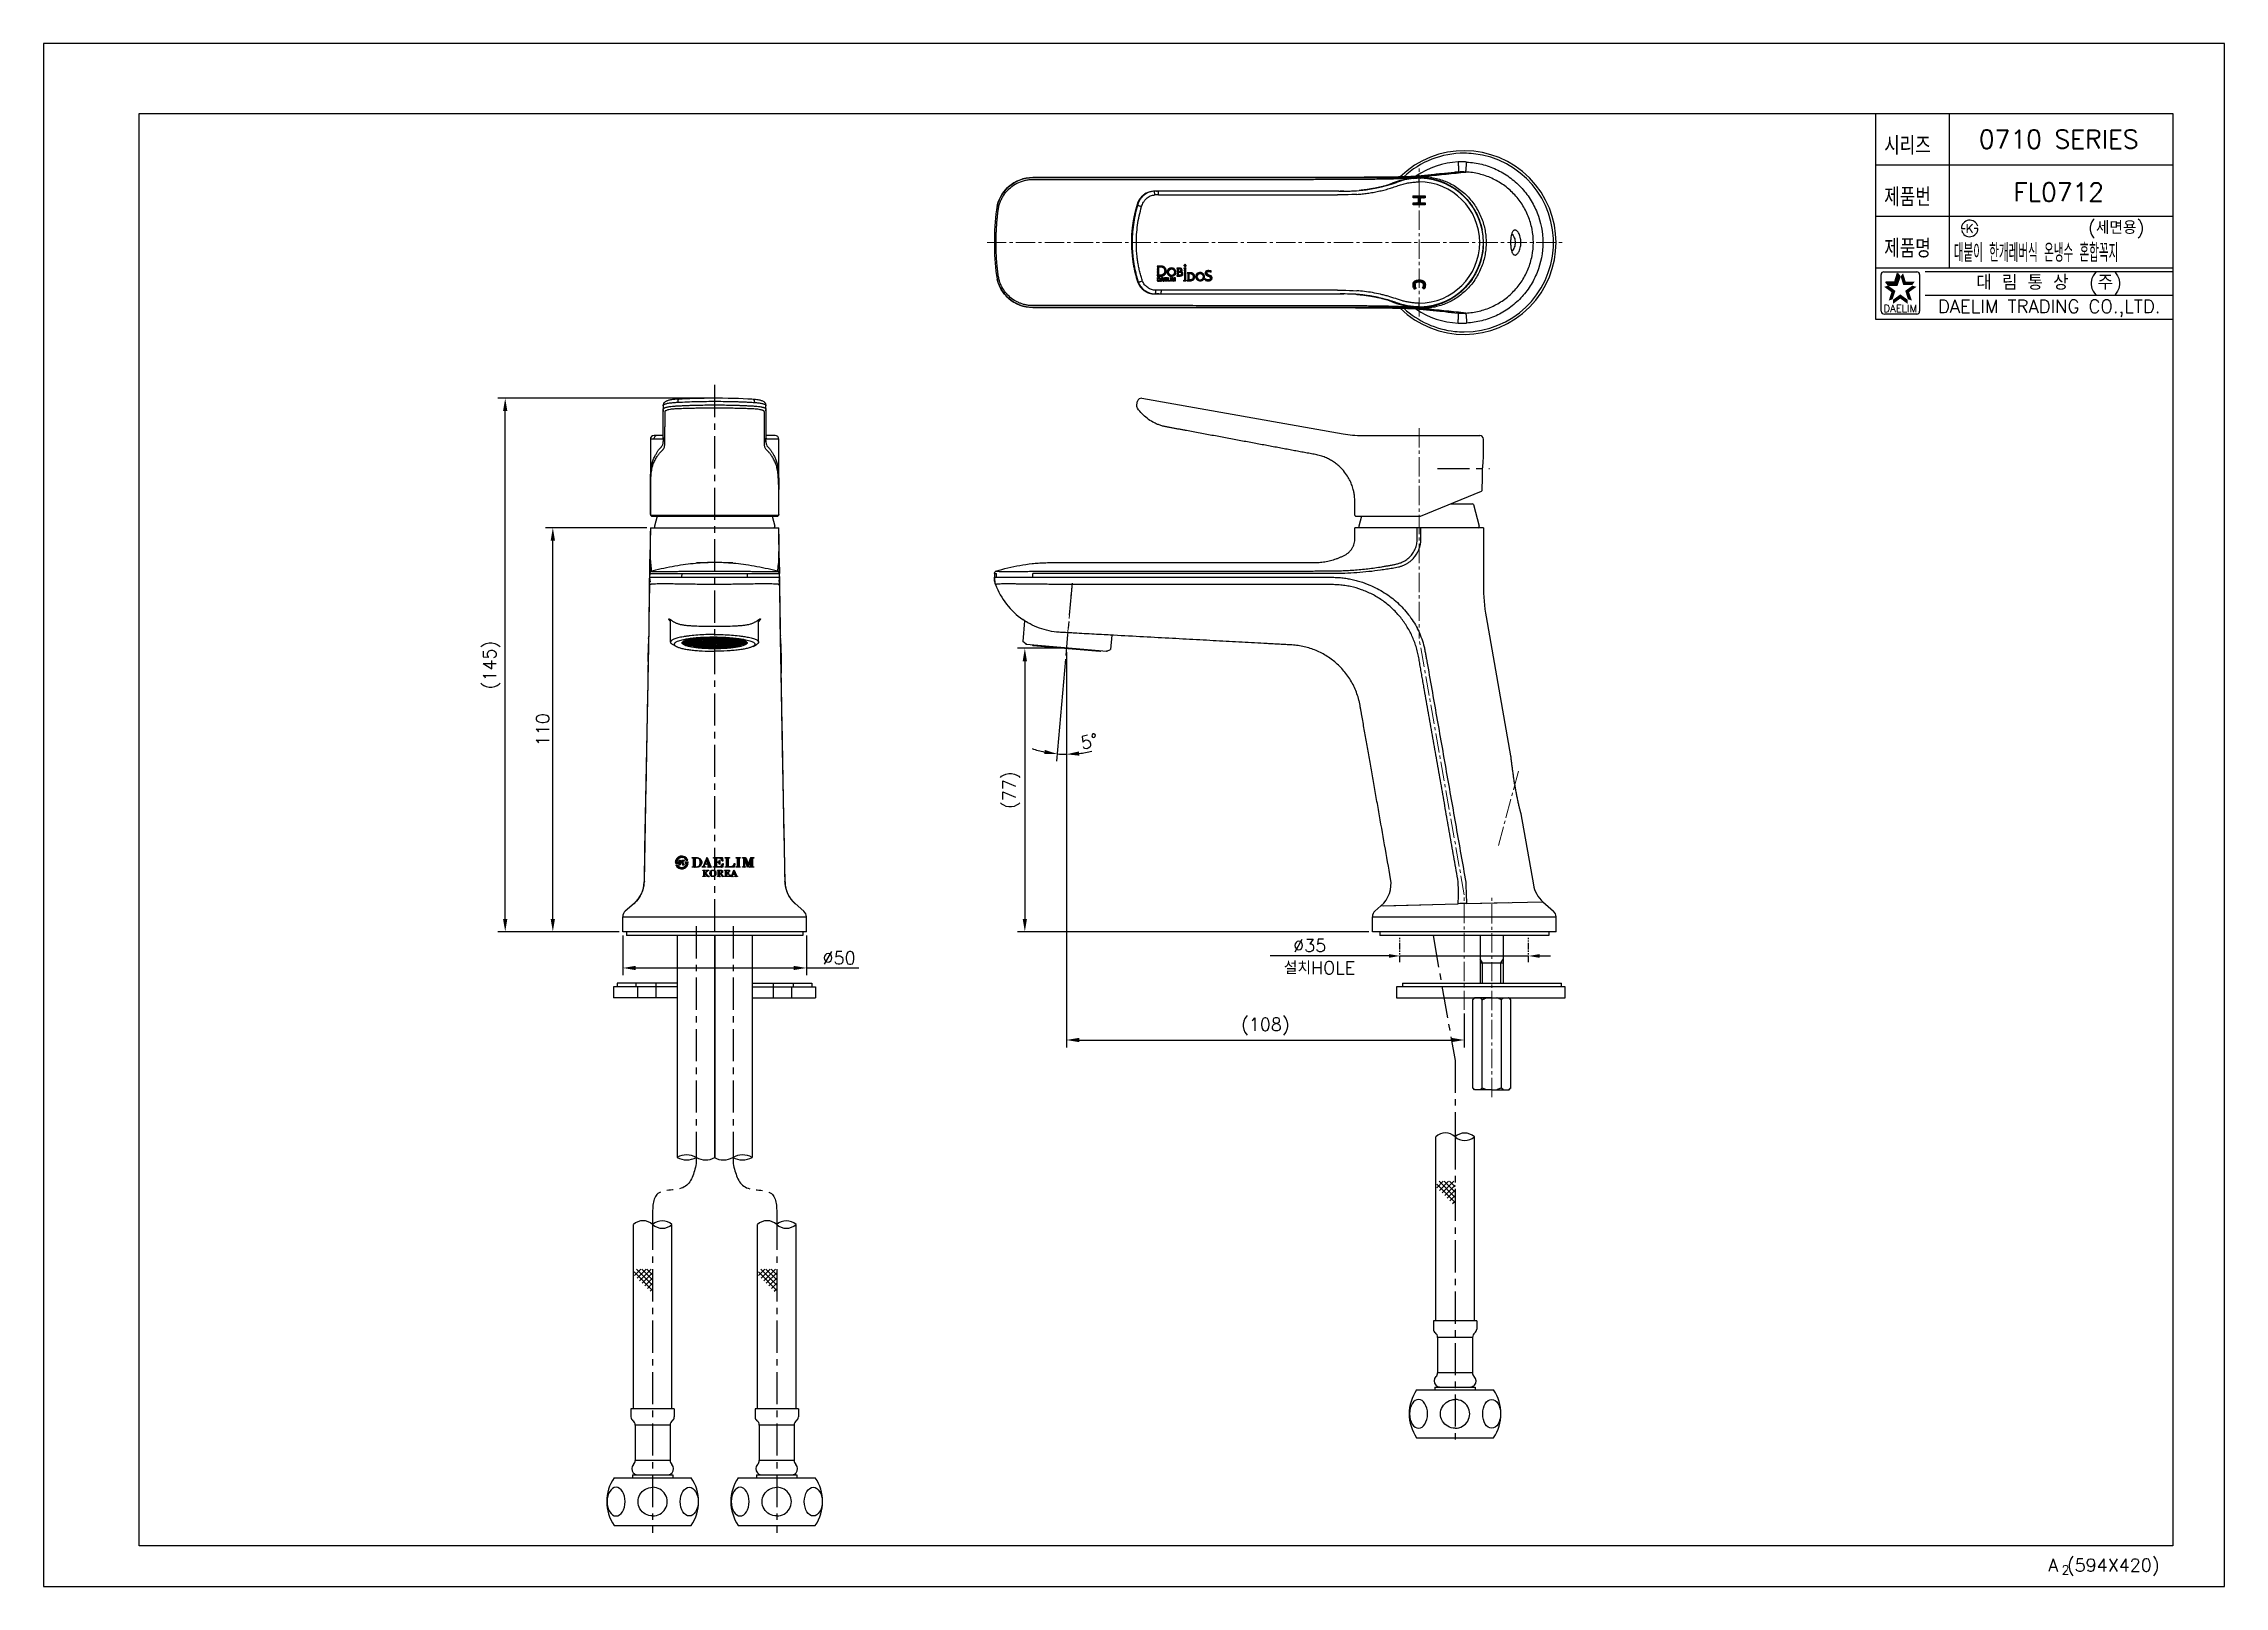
# Model space of a CAD drawing. Extents: x -13865 to -13271, y -11108 to -10688.
import ezdxf
from ezdxf.enums import TextEntityAlignment as Align

# ---------------------------------------------------------------- set-up
doc = ezdxf.new("R2010")
doc.units = 0
doc.header["$LTSCALE"] = 7
for name, pattern in [('CENTER', [2, 1.25, -0.25, 0.25, -0.25]), ('CENTER2', [1.125, 0.75, -0.125, 0.125, -0.125]), ('PHANTOM', [2.5, 1.25, -0.25, 0.25, -0.25, 0.25, -0.25])]:
    doc.linetypes.add(name, pattern=pattern)
doc.layers.get('0').update_dxf_attribs({"color": 2, "linetype": 'CONTINUOUS'})
doc.layers.get('Defpoints').update_dxf_attribs({"linetype": 'CONTINUOUS'})
for name, color, linetype in [('CENTER', 1, 'CENTER2'), ('CL', 1, 'CENTER'), ('D', 2, 'CONTINUOUS'), ('DIM', 2, 'CONTINUOUS'), ('DWG', 7, 'CONTINUOUS'), ('FL0712_BODY_R2SHAPE', 7, 'CONTINUOUS'), ('FL0712_R4_DXF_CONTINUOUS_LINE', 7, 'CONTINUOUS'), ('LAYER_1', 160, 'CONTINUOUS'), ('PH', 3, 'PHANTOM'), ('PRT0014_DXF_CONTINUOUS_LINE', 7, 'CONTINUOUS'), ('TXT', 4, 'CONTINUOUS'), ('기본값', 7, 'CONTINUOUS')]:
    doc.layers.add(name, color=color, linetype=linetype)
doc.layers.add('중심선', color=1, linetype='CENTER2', lineweight=9)
doc.styles.add('DD', font='romans', dxfattribs={"bigfont": 'GHS.shx'})
doc.styles.add('GHS', font='ROMANS.shx', dxfattribs={"bigfont": 'GHS.shx'})
doc.styles.add('ROMANS', font='romans', dxfattribs={"bigfont": 'GHS.shx'})
doc.dimstyles.new('CWC', dxfattribs={"dimscale": 0, "dimtxt": 3.5, "dimasz": 3.5, "dimexe": 2, "dimexo": 1, "dimgap": 1, "dimtad": 1, "dimdec": 4, "dimdsep": 46, "dimtxsty": 'DD', "dimcen": 3, "dimclrd": 2, "dimclre": 2, "dimclrt": 2, "dimadec": 3, "dimazin": 2, "dimtfac": 1, "dimtdec": 4, "dimtmove": 0, "dimatfit": 3, "dimfxl": 1, "dimtvp": 1, "dimtolj": 1, "dimtzin": 0, "dimlwd": -1, "dimlwe": -1, "dimarcsym": 0})
doc.dimstyles.new('HONG', dxfattribs={"dimscale": 0, "dimtxt": 3.5, "dimasz": 3.5, "dimexe": 2, "dimexo": 1, "dimgap": 1, "dimtad": 1, "dimdec": 4, "dimdsep": 46, "dimtxsty": 'DD', "dimcen": 3, "dimclrd": 2, "dimclre": 2, "dimclrt": 2, "dimadec": 3, "dimazin": 2, "dimtfac": 1, "dimtdec": 4, "dimtmove": 0, "dimatfit": 3, "dimfxl": 1, "dimtvp": 1, "dimtolj": 1, "dimtzin": 0, "dimlwd": -1, "dimlwe": -1, "dimarcsym": 0})
pattern_1 = [(45, (-54221.42952, -25926.63148), (-0.08838834765, 0.08838834765), [])]
pattern_2 = [(225, (-12391.251225, -9637.328162), (0.00531108553, -0.00531108553), [])]

msp = doc.modelspace()

# ---------------------------------------------------------------- texts
at = {"color": 7, "style": 'GHS'}
for s, p in [('0710 SERIES', (-13316.04718, -10714.01428)), ('FL0712', (-13316.04718, -10728.4069))]:
    msp.add_text(s, height=5, dxfattribs=at).set_placement(p, align=Align.MIDDLE)
at = {"style": 'GHS'}
msp.add_text('(세면용)', height=3.5, dxfattribs=at).set_placement((-13308.04411, -10739.80446))
at = {"style": 'GHS', "width": 0.5}
msp.add_text('대붙이 한개레버식 온냉수 혼합꼭지', height=5, dxfattribs=at).set_placement((-13344.63274, -10747.42443))
at = {"color": 7, "linetype": 'Continuous'}
for s, height, style, p in [('대 림 통 상  (주)', 4, 'GHS', (-13318.66667, -10753.29053)), ('DAELIM TRADING CO.,LTD.', 3.6, 'ROMANS', (-13318.66667, -10760.05788))]:
    msp.add_text(s, height=height, dxfattribs=dict(at, style=style)).set_placement(p, align=Align.MIDDLE)
at = {"color": 2, "linetype": 'Continuous', "style": 'ROMANS'}
msp.add_text('DAELIM', height=2, dxfattribs=at).set_placement((-13359.19952, -10761.0511), align=Align.CENTER)
at = {"color": 7, "style": 'GHS'}
for s, height, p in [('A (594X420)', 3.5, (-13318.91317, -11103.95873)), ('2', 2.5, (-13315.25949, -11104.7907))]:
    msp.add_text(s, height=height, dxfattribs=at).set_placement(p)
at = {"layer": 'D', "style": 'GHS', "width": 0.8}
for s, p in [('시리즈', (-13363.58665, -10718.25624)), ('제품번', (-13363.58665, -10732.25624)), ('제품명', (-13363.58665, -10746.25624))]:
    msp.add_text(s, height=5, dxfattribs=at).set_placement(p)
at = {"layer": 'D', "style": 'GHS'}
msp.add_text('K', height=2.394, dxfattribs=at).set_placement((-13340.29432, -10738.30376), align=Align.MIDDLE)
at = {"layer": 'D', "char_height": 3.5, "attachment_point": 5, "style": 'GHS'}
for s, insert in [('%%C35', (-13520.05558, -10933.50689)), ('\\A1;설치HOLE', (-13517.40502, -10939.58656))]:
    msp.add_mtext(s, dxfattribs=dict(at, insert=insert))

# ---------------------------------------------------------------- blocks, each defined once
blk = doc.blocks.new('*D1')
at = {"layer": 'Defpoints', "color": 0, "transparency": 16777216}
for p in [(-14223.65, -11943.7), (-14225.21, -11959.2), (-14225.21, -11961.43), (-14225.38, -11963.42), (-14226.88, -11990.23)]:
    blk.add_point(p, dxfattribs=at)
at = {"layer": 'DWG', "color": 2, "transparency": 16777216}
for p, q in [((-14225.21, -11962.43), (-14225.21, -11992.28)), ((-14225.47, -11964.42), (-14227.9, -11992.17))]:
    blk.add_line(p, q, dxfattribs=at)
for start, end in [(251.09069, 258.04535), (265, 270), (276.95465, 283.90931)]:
    blk.add_arc((-14225.21, -11961.43), 28.85, start, end, dxfattribs=at)
for points in [[(-14231.1, -11989.08), (-14231.27, -11990.23), (-14227.72, -11990.17)], [(-14221.68, -11990.65), (-14221.75, -11989.49), (-14225.21, -11990.28)]]:
    blk.add_solid(points, dxfattribs=at)
at = {"layer": 'DWG', "color": 2, "transparency": 16777216, "insert": (-14218.93, -11986.77), "char_height": 3.5, "attachment_point": 5, "rotation": 13.90931, "style": 'DD'}
blk.add_mtext('\\A1;5°', dxfattribs=at)
blk = doc.blocks.new('*D2')
at = {"layer": 'Defpoints', "color": 0, "transparency": 16777216}
for p in [(-14365.09, -11928.58), (-14338.53, -11928.58), (-14346.03, -12038.58)]:
    blk.add_point(p, dxfattribs=at)
at = {"layer": 'DWG', "color": 2, "transparency": 16777216}
for p, q in [((-14339.53, -11928.58), (-14367.09, -11928.58)), ((-14365.09, -12035.08), (-14365.09, -11932.08)), ((-14347.03, -12038.58), (-14367.09, -12038.58))]:
    blk.add_line(p, q, dxfattribs=at)
for points in [[(-14365.68, -11932.08), (-14364.51, -11932.08), (-14365.09, -11928.58)], [(-14365.68, -12035.08), (-14364.51, -12035.08), (-14365.09, -12038.58)]]:
    blk.add_solid(points, dxfattribs=at)
at = {"layer": 'DWG', "color": 2, "transparency": 16777216, "insert": (-14367.84, -11983.58), "char_height": 3.5, "attachment_point": 5, "rotation": 90, "style": 'DD'}
blk.add_mtext('\\A1;110', dxfattribs=at)
blk = doc.blocks.new('*D3')
at = {"layer": 'Defpoints', "color": 0, "transparency": 16777216}
for p in [(-14378.06, -11893.35), (-14321.03, -11893.35), (-14346.03, -12038.58)]:
    blk.add_point(p, dxfattribs=at)
at = {"layer": 'DWG', "color": 2, "transparency": 16777216}
for p, q in [((-14322.03, -11893.35), (-14380.06, -11893.35)), ((-14378.06, -12035.08), (-14378.06, -11896.85)), ((-14347.03, -12038.58), (-14380.06, -12038.58))]:
    blk.add_line(p, q, dxfattribs=at)
for points in [[(-14378.65, -11896.85), (-14377.48, -11896.85), (-14378.06, -11893.35)], [(-14378.65, -12035.08), (-14377.48, -12035.08), (-14378.06, -12038.58)]]:
    blk.add_solid(points, dxfattribs=at)
at = {"layer": 'DWG', "color": 2, "transparency": 16777216, "insert": (-14381.73, -11965.97), "char_height": 3.5, "attachment_point": 5, "rotation": 90, "style": 'DD'}
blk.add_mtext('\\A1;(145)', dxfattribs=at)
blk = doc.blocks.new('*D4')
at = {"layer": 'Defpoints', "color": 0, "transparency": 16777216}
for p in [(-14225.21, -11961.43), (-14236.53, -12038.58), (-14141.83, -12038.58)]:
    blk.add_point(p, dxfattribs=at)
at = {"layer": 'DWG', "color": 2, "transparency": 16777216}
for p, q in [((-14226.21, -11961.43), (-14238.53, -11961.43)), ((-14236.53, -11964.93), (-14236.53, -12035.08)), ((-14142.83, -12038.58), (-14238.53, -12038.58))]:
    blk.add_line(p, q, dxfattribs=at)
for points in [[(-14237.11, -11964.93), (-14235.94, -11964.93), (-14236.53, -11961.43)], [(-14237.11, -12035.08), (-14235.94, -12035.08), (-14236.53, -12038.58)]]:
    blk.add_solid(points, dxfattribs=at)
at = {"layer": 'DWG', "color": 2, "transparency": 16777216, "insert": (-14240.19, -12000.01), "char_height": 3.5, "attachment_point": 5, "rotation": 90, "style": 'DD'}
blk.add_mtext('\\A1;(77)', dxfattribs=at)
blk = doc.blocks.new('*D5')
at = {"layer": 'Defpoints', "color": 0, "transparency": 16777216}
for p in [(-14225.21, -11961.43), (-14116.83, -12059.89), (-14116.83, -12068.06)]:
    blk.add_point(p, dxfattribs=at)
at = {"layer": 'DWG', "color": 2, "transparency": 16777216}
for p, q in [((-14225.21, -11962.43), (-14225.21, -12070.06)), ((-14116.83, -12060.89), (-14116.83, -12070.06)), ((-14221.71, -12068.06), (-14120.33, -12068.06))]:
    blk.add_line(p, q, dxfattribs=at)
for points in [[(-14221.71, -12067.48), (-14221.71, -12068.64), (-14225.21, -12068.06)], [(-14120.33, -12067.48), (-14120.33, -12068.64), (-14116.83, -12068.06)]]:
    blk.add_solid(points, dxfattribs=at)
at = {"layer": 'DWG', "color": 2, "transparency": 16777216, "insert": (-14171.02, -12064.39), "char_height": 3.5, "attachment_point": 5, "style": 'DD'}
blk.add_mtext('\\A1;(108)', dxfattribs=at)
blk = doc.blocks.new('*D6')
at = {"layer": 'D', "color": 2, "transparency": 16777216}
for p, q in [((-14346.03, -12039.58), (-14346.03, -12050.45)), ((-14296.03, -12039.58), (-14296.03, -12050.45)), ((-14342.53, -12048.45), (-14299.53, -12048.45)), ((-14296.03, -12048.45), (-14281.7, -12048.45))]:
    blk.add_line(p, q, dxfattribs=at)
for points in [[(-14342.53, -12047.87), (-14342.53, -12049.03), (-14346.03, -12048.45)], [(-14299.53, -12047.87), (-14299.53, -12049.03), (-14296.03, -12048.45)]]:
    blk.add_solid(points, dxfattribs=at)
at = {"layer": 'Defpoints', "color": 0, "transparency": 16777216}
for p in [(-14346.03, -12038.58), (-14296.03, -12038.58), (-14296.03, -12048.45)]:
    blk.add_point(p, dxfattribs=at)
at = {"layer": 'D', "color": 2, "transparency": 16777216, "insert": (-14287.11, -12045.7), "char_height": 3.5, "attachment_point": 5, "style": 'DD'}
blk.add_mtext('\\A1;%%C50', dxfattribs=at)
blk = doc.blocks.new('A$C7B5C652C')
at = {"layer": 'DWG', "linetype": 'Continuous'}
for p, q in [((-0.96, 0.44), (-1.54, 0.44)), ((-1.41, 1.02), (-1.08, 1.02)), ((-0.47, 2.69), (-0.03, 3))]:
    blk.add_line(p, q, dxfattribs=at)
blk.add_lwpolyline([(-2.59, 2.92), (-2.14, 2.61)], dxfattribs=at)
for points in [[(-2.95, 1.8), (-2.95, 2.03), (-2.92, 2.23), (-2.87, 2.41)], [(-2.87, 1.27), (-2.92, 1.43), (-2.95, 1.61), (-2.95, 1.8)], [(-2.87, 2.41), (-2.81, 2.58), (-2.72, 2.76), (-2.59, 2.92)], [(-2.61, 0.84), (-2.73, 0.96), (-2.81, 1.11), (-2.87, 1.27)], [(-2.17, 0.55), (-2.35, 0.62), (-2.49, 0.72), (-2.61, 0.84)], [(-2.36, 2.22), (-2.4, 2.09), (-2.41, 1.95), (-2.41, 1.8)], [(-2.41, 1.8), (-2.41, 1.71), (-2.4, 1.61), (-2.37, 1.52)], [(-2.37, 1.52), (-2.34, 1.42), (-2.29, 1.34), (-2.22, 1.27)], [(-2.14, 2.61), (-2.25, 2.48), (-2.33, 2.35), (-2.36, 2.22)], [(-2.22, 1.27), (-2.14, 1.2), (-2.04, 1.14), (-1.91, 1.09)], [(-1.54, 0.44), (-1.79, 0.44), (-2, 0.48), (-2.17, 0.55)], [(-1.91, 1.09), (-1.78, 1.05), (-1.61, 1.02), (-1.41, 1.02)], [(-1.08, 1.02), (-0.91, 1.02), (-0.76, 1.05), (-0.64, 1.09)], [(-0.34, 0.55), (-0.51, 0.48), (-0.72, 0.44), (-0.96, 0.44)], [(-0.64, 1.09), (-0.52, 1.13), (-0.42, 1.19), (-0.35, 1.26)], [(-0.2, 2.26), (-0.25, 2.42), (-0.34, 2.56), (-0.47, 2.69)], [(-0.35, 1.26), (-0.27, 1.33), (-0.22, 1.41), (-0.18, 1.5)], [(0.09, 0.84), (-0.02, 0.72), (-0.17, 0.62), (-0.34, 0.55)], [(-0.13, 1.8), (-0.13, 1.95), (-0.15, 2.1), (-0.2, 2.26)], [(-0.18, 1.5), (-0.15, 1.6), (-0.13, 1.69), (-0.13, 1.8)], [(-0.03, 3), (0.07, 2.9), (0.15, 2.8), (0.2, 2.69)], [(0.33, 1.27), (0.28, 1.11), (0.2, 0.96), (0.09, 0.84)], [(0.2, 2.69), (0.26, 2.59), (0.3, 2.48), (0.33, 2.38)], [(0.33, 2.38), (0.37, 2.27), (0.39, 2.17), (0.39, 2.06)], [(0.41, 1.77), (0.41, 1.6), (0.38, 1.43), (0.33, 1.27)], [(0.39, 2.06), (0.4, 1.96), (0.41, 1.86), (0.41, 1.77)]]:
    blk.add_open_spline(points, degree=3, dxfattribs=at)

# ---------------------------------------------------------------- dimensions: what is measured, and where the dimension line sits
at = {"layer": 'D'}
dim = msp.add_linear_dim(base=(-13657.1678, -10939.63131), p1=(-13707.1678, -10929.76522), p2=(-13657.1678, -10929.76522), text='%%C<>', dimstyle='HONG', override={"dimscale": 1}, dxfattribs=at)
dim.commit()
dim.dimension.update_dxf_attribs({"geometry": '*D6', "text_midpoint": (-13648.25113, -10939.63131), "dimtype": 128, "insert": (638.86273, 1108.81904)})
at = {"layer": 'DWG'}
for base, p1, p2, text, picture, middle in [((-13739.20126, -10784.53097), (-13707.1678, -10929.76522), (-13682.1678, -10784.53097), '(145)', '*D3', (-13742.86793, -10857.1481)), ((-13597.66293, -10929.76576), (-13586.34332, -10852.61222), (-13502.96626, -10929.76576), '(77)', '*D4', (-13601.3296, -10891.18899))]:
    dim = msp.add_linear_dim(base=base, p1=p1, p2=p2, angle=90, text=text, dimstyle='CWC', override={"dimscale": 1}, dxfattribs=at)
    dim.commit()
    dim.dimension.update_dxf_attribs({"geometry": picture, "text_midpoint": middle, "insert": (638.86273, 1108.81904)})
dim = msp.add_linear_dim(base=(-13726.22955, -10819.76522), p1=(-13707.1678, -10929.76522), p2=(-13699.66786, -10819.76522), angle=90, dimstyle='CWC', override={"dimscale": 1}, dxfattribs=at)
dim.commit()
dim.dimension.update_dxf_attribs({"geometry": '*D2', "text_midpoint": (-13728.97955, -10874.76522), "insert": (638.86273, 1108.81904)})
dim = msp.add_angular_dim_2l(base=(-13588.02093, -10881.41579), line1=((-13584.79195, -10834.87995), (-13586.51763, -10854.60461)), line2=((-13586.34332, -10852.61222), (-13586.34332, -10850.38035)), dimstyle='CWC', override={"dimscale": 1}, dxfattribs=at)
dim.commit()
dim.dimension.update_dxf_attribs({"geometry": '*D1', "text_midpoint": (-13579.40761, -10880.61858), "dimtype": 130, "insert": (638.86273, 1108.81904)})
dim = msp.add_linear_dim(base=(-13477.96626, -10959.24023), p1=(-13586.34332, -10852.61222), p2=(-13477.96626, -10951.06606), text='(108)', dimstyle='CWC', override={"dimscale": 1}, dxfattribs=at)
dim.commit()
dim.dimension.update_dxf_attribs({"geometry": '*D5', "text_midpoint": (-13532.15479, -10955.57356), "insert": (638.86273, 1108.81904)})

# ---------------------------------------------------------------- hatches: boundary and pattern name
at = {"layer": 'D'}
h = msp.add_hatch(dxfattribs=at)
h.set_pattern_fill('ANSI31', color=256, angle=270, style=0)
h.set_pattern_definition([(315, (26678.41549, 9217.1956), (0.08838834765, 0.08838834765), [])])
h.paths.add_polyline_path([(-13490.41468, -10731.31548), (-13490.41468, -10729.9654), (-13491.87342, -10729.9654), (-13491.87342, -10729.3872), (-13488.61763, -10729.3872), (-13488.61763, -10729.9654), (-13489.93631, -10729.9654), (-13489.93631, -10731.31548), (-13488.61763, -10731.31548), (-13488.61763, -10731.89333), (-13491.87342, -10731.89333), (-13491.87342, -10731.31548)], flags=0)
h = msp.add_hatch(dxfattribs=at)
h.set_pattern_fill('ANSI31', color=256, scale=0.060088, angle=540, style=0)
h.set_pattern_definition(pattern_2)
h.paths.add_polyline_path([(-13560.01604, -10748.64512), (-13560.05078, -10748.63345), (-13560.08614, -10748.62244), (-13560.12209, -10748.61212), (-13560.15863, -10748.60247), (-13560.19577, -10748.59351), (-13560.23349, -10748.58524), (-13560.27179, -10748.57767), (-13560.31066, -10748.57079), (-13560.3501, -10748.56462), (-13560.39011, -10748.55916), (-13560.43067, -10748.55441), (-13560.47179, -10748.55039), (-13560.51345, -10748.54708), (-13560.55565, -10748.5445), (-13560.5984, -10748.54265), (-13560.68547, -10748.54116), (-13561.63597, -10748.54116, -0.236351066), (-13561.50165, -10748.95504), (-13561.50237, -10749.0283), (-13561.50301, -10749.0911), (-13561.50301, -10750.66747), (-13561.50252, -10750.73909), (-13561.50206, -10750.80527, -0.243655521), (-13561.65994, -10751.24658), (-13560.7064, -10751.24658, 0.43964193), (-13559.1615, -10749.86879), (-13559.16193, -10749.83063), (-13559.16321, -10749.79293), (-13559.16533, -10749.75569), (-13559.16829, -10749.71892), (-13559.17209, -10749.68263), (-13559.17671, -10749.64681), (-13559.18216, -10749.61148), (-13559.18843, -10749.57663), (-13559.19551, -10749.54227), (-13559.2034, -10749.5084), (-13559.2121, -10749.47504), (-13559.22159, -10749.44218), (-13559.23187, -10749.40983), (-13559.24295, -10749.37799), (-13559.2548, -10749.34667), (-13559.26743, -10749.31587), (-13559.28084, -10749.2856), (-13559.29501, -10749.25586), (-13559.30994, -10749.22666), (-13559.32563, -10749.198), (-13559.34207, -10749.16988), (-13559.35925, -10749.14232), (-13559.37718, -10749.1153), (-13559.39584, -10749.08885), (-13559.41523, -10749.06296), (-13559.43535, -10749.03764), (-13559.45619, -10749.01289), (-13559.47774, -10748.98872), (-13559.5, -10748.96513), (-13559.52296, -10748.94212), (-13559.54662, -10748.91971), (-13559.57098, -10748.89789), (-13559.59603, -10748.87667), (-13559.62176, -10748.85605), (-13559.64816, -10748.83605), (-13559.67524, -10748.81666), (-13559.70299, -10748.79788), (-13559.7314, -10748.77973), (-13559.76047, -10748.7622), (-13559.79019, -10748.74531), (-13559.82055, -10748.72905), (-13559.85156, -10748.71344), (-13559.8832, -10748.69847), (-13559.91548, -10748.68415), (-13559.94838, -10748.67048), (-13559.9819, -10748.65747)])
h.paths.add_polyline_path([(-13560.7169, -10748.77867, -0.483453357), (-13559.53343, -10749.91939, -0.445777574), (-13560.79125, -10751.00909), (-13561.11543, -10750.97897), (-13561.13465, -10750.97508), (-13561.13465, -10748.83021), (-13561.11603, -10748.82598)], flags=16)
h.paths.add_polyline_path([(-13557.67076, -10749.05872, 0.421392186), (-13558.89892, -10750.18544, 0.424464785), (-13557.70342, -10751.32198, 0.419676399), (-13556.498, -10750.16904, 0.420230276)])
h.paths.add_polyline_path([(-13557.69348, -10749.29449, -0.422983415), (-13556.87143, -10750.23461, -0.443437946), (-13557.68704, -10751.08617, -0.412578519), (-13558.52559, -10750.15598, -0.443880162)], flags=16)
h.paths.add_polyline_path([(-13554.79346, -10749.5893, 0.448312682), (-13555.47809, -10749.11441), (-13556.25431, -10749.11441), (-13556.25431, -10749.12419, -0.29521394), (-13556.11016, -10749.57291), (-13556.11016, -10750.8078, -0.289976597), (-13556.25431, -10751.25979), (-13556.25431, -10751.26961), (-13555.71388, -10751.26961, 0.113926813), (-13554.98017, -10751.16805, 0.285243547), (-13554.58715, -10750.59486, 0.373227885), (-13555.12099, -10750.01511, 0.323791047)])
h.paths.add_polyline_path([(-13555.77614, -10749.34041), (-13555.55662, -10749.31739, -0.453803539), (-13555.1505, -10749.64167, -0.413867547), (-13555.66795, -10749.98232), (-13555.77614, -10749.98232)], flags=16)
h.paths.add_polyline_path([(-13555.77614, -10750.19852), (-13555.54686, -10750.18544, -0.446220881), (-13554.95064, -10750.62434, -0.476995034), (-13555.49105, -10751.03371), (-13555.77614, -10751.00748)], flags=16)
h.paths.add_polyline_path([(-13553.85136, -10749.57621, -0.288199937), (-13553.70726, -10749.12419), (-13553.70726, -10749.11441), (-13554.27551, -10749.11441), (-13554.27551, -10749.17717, -0.248323585), (-13554.18546, -10749.57621), (-13554.18546, -10752.06143, -0.245344112), (-13554.27551, -10752.45684), (-13554.27551, -10752.52), (-13553.70726, -10752.52), (-13553.70726, -10752.51019, -0.290314591), (-13553.85136, -10752.06143)])
h.paths.add_polyline_path([(-13553.67377, -10748.40631), (-13554.01846, -10748.06164), (-13554.27551, -10748.31863), (-13554.27551, -10748.49377), (-13554.01846, -10748.75086)])
h.paths.add_polyline_path([(-13554.27551, -10748.31863), (-13554.36308, -10748.40619), (-13554.27551, -10748.49377)])
h.paths.add_polyline_path([(-13554.27551, -10749.11441), (-13554.32956, -10749.11441), (-13554.32956, -10749.12419, -0.043350067), (-13554.27551, -10749.17717)])
h.paths.add_polyline_path([(-13552.59889, -10750.36647), (-13553.40134, -10750.36647), (-13553.40134, -10750.37628, -0.310287091), (-13553.2573, -10750.81518), (-13553.2573, -10752.05008, -0.280542275), (-13553.40134, -10752.51188), (-13553.40134, -10752.52164), (-13552.61528, -10752.52164, 0.442759957), (-13551.38699, -10751.42441, 0.459325068)])
h.paths.add_polyline_path([(-13552.6285, -10750.60229, -0.485809689), (-13551.76043, -10751.4637, -0.453578419), (-13552.68403, -10752.28574), (-13552.92315, -10752.26295), (-13552.92315, -10750.63827)], flags=16)
h.paths.add_polyline_path([(-13549.86579, -10750.31081, 0.421405125), (-13551.09408, -10751.43755, 0.424441279), (-13549.89863, -10752.57402, 0.419715787), (-13548.69313, -10751.42115, 0.420245362)])
h.paths.add_polyline_path([(-13549.88879, -10750.54661, -0.423025914), (-13549.06657, -10751.48672, -0.443471173), (-13549.88224, -10752.33825, -0.41259122), (-13550.72065, -10751.40801, -0.443865127)], flags=16)
h.paths.add_polyline_path([(-13546.90228, -10749.82734), (-13547.49967, -10749.74128, 0.42075008), (-13548.52352, -10750.44325, 0.317457491), (-13547.73711, -10751.25557, -0.298737554), (-13547.08516, -10751.86495, -0.384409901), (-13547.70867, -10752.3255, -0.16199891), (-13548.58315, -10752.01789), (-13548.48157, -10752.45546, 0.08677806), (-13547.75467, -10752.5754, 0.406659346), (-13546.65978, -10751.73535, 0.296430894), (-13547.44476, -10750.97726, -0.278799962), (-13548.09814, -10750.39728, -0.426892729), (-13547.53323, -10749.99116, -0.173483058), (-13546.90228, -10750.2224)])
h = msp.add_hatch(dxfattribs=at)
h.set_pattern_fill('ANSI31', color=256, scale=0.060088, angle=540, style=0)
h.set_pattern_definition(pattern_2)
h.paths.add_polyline_path([(-13560.73667, -10752.36502), (-13560.71138, -10752.25867), (-13560.70289, -10752.13949), (-13560.70491, -10752.08919), (-13560.71088, -10752.03713), (-13560.72085, -10751.98337), (-13560.73629, -10751.93003), (-13560.75875, -10751.87921), (-13560.7881, -10751.83091), (-13560.83329, -10751.77896), (-13560.88681, -10751.73897), (-13560.94861, -10751.71097), (-13560.99102, -10751.7004), (-13561.03973, -10751.6936), (-13561.09495, -10751.69069), (-13561.5015, -10751.69069), (-13561.5015, -10752.63467), (-13561.09495, -10752.63467), (-13560.96475, -10752.61506), (-13560.85918, -10752.55629), (-13560.7785, -10752.45851)])
h.paths.add_polyline_path([(-13561.31047, -10751.85306), (-13561.12831, -10751.85306), (-13561.04804, -10751.86164), (-13560.98784, -10751.88741), (-13560.94776, -10751.9304), (-13560.92284, -10751.9895), (-13560.90772, -10752.06367), (-13560.90265, -10752.15269), (-13560.90597, -10752.21963), (-13560.91598, -10752.28005), (-13560.9327, -10752.33402), (-13560.979, -10752.41078), (-13561.04421, -10752.45699), (-13561.12831, -10752.47244), (-13561.31047, -10752.47244)], flags=16)
h.paths.add_polyline_path([(-13560.1167, -10751.69069), (-13560.34044, -10751.69069), (-13560.6768, -10752.63467), (-13560.47035, -10752.63467), (-13560.40608, -10752.4398), (-13560.06036, -10752.4398), (-13559.99813, -10752.63467), (-13559.78418, -10752.63467)])
h.paths.add_polyline_path([(-13560.35311, -10752.27786), (-13560.2307, -10751.90658), (-13560.11221, -10752.27786)], flags=16)
h.paths.add_polyline_path([(-13559.01887, -10752.05759), (-13559.46432, -10752.05759), (-13559.46432, -10751.85804), (-13558.97801, -10751.85804), (-13558.97801, -10751.69069), (-13559.65692, -10751.69069), (-13559.65692, -10752.63467), (-13558.95366, -10752.63467), (-13558.95366, -10752.4656), (-13559.46432, -10752.4656), (-13559.46432, -10752.21953), (-13559.01887, -10752.21953)])
h.paths.add_polyline_path([(-13558.59137, -10751.69069), (-13558.78751, -10751.69069), (-13558.78751, -10752.63467), (-13558.12193, -10752.63467), (-13558.12193, -10752.4656), (-13558.59137, -10752.4656)])
h.paths.add_polyline_path([(-13557.80789, -10751.69069), (-13558.00428, -10751.69069), (-13558.00428, -10752.63467), (-13557.80789, -10752.63467)])
h.paths.add_polyline_path([(-13557.44219, -10751.97543), (-13557.44224, -10751.94968), (-13557.44238, -10751.91912), (-13557.44296, -10751.88849), (-13557.44318, -10751.86296), (-13557.44322, -10751.84262), (-13557.26536, -10752.63467), (-13557.0739, -10752.63467), (-13556.89427, -10751.84262), (-13556.89436, -10751.86296), (-13556.8947, -10751.88849), (-13556.89535, -10751.91912), (-13556.89543, -10751.94968), (-13556.89556, -10751.97543), (-13556.89566, -10751.99639), (-13556.89566, -10752.63467), (-13556.71319, -10752.63467), (-13556.71319, -10751.69069), (-13556.99609, -10751.69069), (-13557.1671, -10752.43296), (-13557.33846, -10751.69069), (-13557.62477, -10751.69069), (-13557.62477, -10752.63467), (-13557.44219, -10752.63467)])
h = msp.add_hatch(dxfattribs=at)
h.set_pattern_fill('ANSI31', color=256, scale=0.057227, angle=540, style=0)
h.set_pattern_definition([(225, (-12506.290811, -9644.745733), (0.005058176696, -0.005058176696), [])])
h.paths.add_polyline_path([(-13554.27551, -10752.45684, -0.043413743), (-13554.32956, -10752.51019), (-13554.32956, -10752.52), (-13554.27551, -10752.52)])
h = msp.add_hatch(dxfattribs=at)
h.set_pattern_fill('ANSI31', color=256, angle=270, style=0)
h.set_pattern_definition([(315, (26678.41733, 9226.62202), (0.08838834765, 0.08838834765), [])])
h.paths.add_polyline_path([(-13488.56612, -10753.69058), (-13488.56739, -10753.77509), (-13488.5712, -10753.85718), (-13488.57756, -10753.93683), (-13488.58168, -10753.97574), (-13488.58644, -10754.01403), (-13488.59184, -10754.05171), (-13488.59786, -10754.08877), (-13488.60452, -10754.1252), (-13488.61181, -10754.16102), (-13488.61972, -10754.19622), (-13488.62827, -10754.23079), (-13488.63745, -10754.26474), (-13488.64725, -10754.29806), (-13488.6579, -10754.33101), (-13488.66945, -10754.36383), (-13488.68191, -10754.39652), (-13488.69529, -10754.4291), (-13488.70958, -10754.46154), (-13488.72478, -10754.49387), (-13488.7409, -10754.52607), (-13488.75794, -10754.55815), (-13488.77589, -10754.5901), (-13488.79477, -10754.62193), (-13488.81456, -10754.65363), (-13488.83527, -10754.68521), (-13488.85691, -10754.71667), (-13488.87947, -10754.748), (-13488.90295, -10754.77921), (-13488.92736, -10754.81029), (-13489.36974, -10754.49914), (-13489.3493, -10754.47429), (-13489.32976, -10754.44947), (-13489.31112, -10754.42469), (-13489.29339, -10754.39994), (-13489.27657, -10754.37523), (-13489.26065, -10754.35055), (-13489.24562, -10754.32592), (-13489.2315, -10754.30132), (-13489.21827, -10754.27677), (-13489.20594, -10754.25226), (-13489.1945, -10754.2278), (-13489.18396, -10754.20337), (-13489.1743, -10754.179), (-13489.16554, -10754.15467), (-13489.15766, -10754.13038), (-13489.15067, -10754.10615), (-13489.13862, -10754.05717), (-13489.12813, -10754.00733), (-13489.11922, -10753.95665), (-13489.11191, -10753.90511), (-13489.1062, -10753.85273), (-13489.1021, -10753.79951), (-13489.09963, -10753.74546), (-13489.09881, -10753.69058), (-13489.09898, -10753.67254), (-13489.09949, -10753.65453), (-13489.10033, -10753.63656), (-13489.10152, -10753.61862), (-13489.10304, -10753.60071), (-13489.10489, -10753.58284), (-13489.10709, -10753.56501), (-13489.10961, -10753.54722), (-13489.11248, -10753.52946), (-13489.11567, -10753.51174), (-13489.1192, -10753.49406), (-13489.12307, -10753.47641), (-13489.12727, -10753.45881), (-13489.1318, -10753.44125), (-13489.13666, -10753.42372), (-13489.14185, -10753.40624), (-13489.14748, -10753.38883), (-13489.15366, -10753.37168), (-13489.16038, -10753.35477), (-13489.16765, -10753.33811), (-13489.17546, -10753.32171), (-13489.18382, -10753.30555), (-13489.19272, -10753.28964), (-13489.20217, -10753.27399), (-13489.21217, -10753.25859), (-13489.22271, -10753.24344), (-13489.2338, -10753.22855), (-13489.24543, -10753.2139), (-13489.25761, -10753.19952), (-13489.27034, -10753.18538), (-13489.28361, -10753.17151), (-13489.29742, -10753.15788), (-13489.31189, -10753.14448), (-13489.32699, -10753.13141), (-13489.34272, -10753.11865), (-13489.35908, -10753.10622), (-13489.37607, -10753.0941), (-13489.39368, -10753.08231), (-13489.41194, -10753.07083), (-13489.43082, -10753.05968), (-13489.45033, -10753.04884), (-13489.47048, -10753.03832), (-13489.49126, -10753.02812), (-13489.51268, -10753.01823), (-13489.53473, -10753.00866), (-13489.55741, -10752.99941), (-13489.58074, -10752.99047), (-13489.60469, -10752.98185), (-13489.62939, -10752.97364), (-13489.65493, -10752.96596), (-13489.68132, -10752.9588), (-13489.70855, -10752.95216), (-13489.73662, -10752.94605), (-13489.76555, -10752.94046), (-13489.79531, -10752.9354), (-13489.82593, -10752.93087), (-13489.85739, -10752.92687), (-13489.8897, -10752.9234), (-13489.92286, -10752.92046), (-13489.95687, -10752.91805), (-13490.02744, -10752.91483), (-13490.1014, -10752.91376), (-13490.43549, -10752.91376), (-13490.49869, -10752.91475), (-13490.55946, -10752.91773), (-13490.58893, -10752.91996), (-13490.61781, -10752.92269), (-13490.64607, -10752.92592), (-13490.67374, -10752.92964), (-13490.70081, -10752.93385), (-13490.72728, -10752.93857), (-13490.75316, -10752.94377), (-13490.77843, -10752.94948), (-13490.80312, -10752.95568), (-13490.82722, -10752.96238), (-13490.85072, -10752.96957), (-13490.87364, -10752.97726), (-13490.89593, -10752.9853), (-13490.91769, -10752.99368), (-13490.93892, -10753.0024), (-13490.95963, -10753.01146), (-13490.97981, -10753.02086), (-13490.99946, -10753.03059), (-13491.01859, -10753.04067), (-13491.03719, -10753.05108), (-13491.05527, -10753.06183), (-13491.07282, -10753.07292), (-13491.08985, -10753.08436), (-13491.10635, -10753.09613), (-13491.12233, -10753.10823), (-13491.13779, -10753.12068), (-13491.15273, -10753.13347), (-13491.16715, -10753.14659), (-13491.181, -10753.15996), (-13491.19438, -10753.1736), (-13491.20729, -10753.18751), (-13491.21973, -10753.20168), (-13491.23169, -10753.21613), (-13491.24318, -10753.23084), (-13491.25419, -10753.24582), (-13491.26473, -10753.26107), (-13491.2748, -10753.27658), (-13491.28439, -10753.29236), (-13491.2935, -10753.30839), (-13491.30213, -10753.32469), (-13491.31029, -10753.34125), (-13491.31797, -10753.35807), (-13491.32517, -10753.37515), (-13491.33189, -10753.39248), (-13491.33817, -10753.41006), (-13491.34405, -10753.42774), (-13491.34952, -10753.44552), (-13491.35458, -10753.46339), (-13491.35924, -10753.48137), (-13491.36349, -10753.49946), (-13491.36734, -10753.51764), (-13491.37079, -10753.53593), (-13491.37383, -10753.55432), (-13491.37646, -10753.57281), (-13491.37869, -10753.59141), (-13491.38051, -10753.61012), (-13491.38193, -10753.62893), (-13491.38294, -10753.64784), (-13491.38355, -10753.66686), (-13491.38375, -10753.68599), (-13491.38348, -10753.71428), (-13491.38266, -10753.74266), (-13491.3813, -10753.77113), (-13491.37939, -10753.79969), (-13491.37693, -10753.82833), (-13491.37393, -10753.85706), (-13491.37038, -10753.88587), (-13491.36629, -10753.91477), (-13491.36165, -10753.94375), (-13491.35647, -10753.97281), (-13491.34446, -10754.03117), (-13491.33027, -10754.08985), (-13491.3139, -10754.14884), (-13491.30461, -10754.17836), (-13491.29432, -10754.20754), (-13491.28304, -10754.23638), (-13491.27076, -10754.26487), (-13491.25748, -10754.29301), (-13491.2432, -10754.32082), (-13491.22792, -10754.34828), (-13491.21164, -10754.37541), (-13491.19435, -10754.40219), (-13491.17606, -10754.42864), (-13491.15676, -10754.45475), (-13491.13645, -10754.48052), (-13491.11513, -10754.50596), (-13491.09279, -10754.53107), (-13491.06945, -10754.55584), (-13491.04509, -10754.58028), (-13491.48747, -10754.8872), (-13491.52274, -10754.85084), (-13491.53965, -10754.83247), (-13491.55607, -10754.81398), (-13491.57201, -10754.79536), (-13491.58747, -10754.77662), (-13491.60244, -10754.75776), (-13491.61694, -10754.73877), (-13491.63095, -10754.71966), (-13491.64449, -10754.70042), (-13491.65755, -10754.68106), (-13491.67013, -10754.66158), (-13491.68224, -10754.64197), (-13491.69387, -10754.62224), (-13491.70503, -10754.60238), (-13491.71572, -10754.5824), (-13491.73594, -10754.54235), (-13491.75507, -10754.50237), (-13491.7731, -10754.46246), (-13491.79002, -10754.42264), (-13491.80584, -10754.38289), (-13491.82054, -10754.34323), (-13491.83413, -10754.30367), (-13491.8466, -10754.26419), (-13491.85796, -10754.22472), (-13491.86824, -10754.18541), (-13491.87744, -10754.14625), (-13491.88558, -10754.10725), (-13491.89266, -10754.0684), (-13491.89869, -10754.02969), (-13491.90367, -10753.99112), (-13491.90763, -10753.95269), (-13491.91359, -10753.87688), (-13491.91777, -10753.80342), (-13491.92023, -10753.73228), (-13491.92103, -10753.66341), (-13491.92073, -10753.63024), (-13491.91984, -10753.59725), (-13491.91835, -10753.56446), (-13491.91626, -10753.53185), (-13491.91357, -10753.49943), (-13491.91028, -10753.46721), (-13491.90639, -10753.43517), (-13491.90189, -10753.40333), (-13491.8968, -10753.37167), (-13491.89109, -10753.34021), (-13491.88479, -10753.30893), (-13491.87787, -10753.27785), (-13491.87035, -10753.24696), (-13491.86222, -10753.21625), (-13491.85348, -10753.18574), (-13491.84413, -10753.15541), (-13491.83418, -10753.12548), (-13491.82354, -10753.096), (-13491.81219, -10753.06697), (-13491.80014, -10753.0384), (-13491.78739, -10753.01029), (-13491.77393, -10752.98262), (-13491.75977, -10752.95542), (-13491.74491, -10752.92867), (-13491.72934, -10752.90237), (-13491.71308, -10752.87653), (-13491.6961, -10752.85114), (-13491.67843, -10752.82621), (-13491.66006, -10752.80173), (-13491.64098, -10752.7777), (-13491.62119, -10752.75414), (-13491.60071, -10752.73102), (-13491.57946, -10752.70849), (-13491.5575, -10752.68652), (-13491.53484, -10752.66514), (-13491.51147, -10752.64432), (-13491.4874, -10752.62408), (-13491.46263, -10752.60443), (-13491.43715, -10752.58535), (-13491.41096, -10752.56685), (-13491.38407, -10752.54893), (-13491.35646, -10752.5316), (-13491.32815, -10752.51486), (-13491.29913, -10752.4987), (-13491.26941, -10752.48313), (-13491.23897, -10752.46816), (-13491.20782, -10752.45377), (-13491.17597, -10752.43998), (-13491.14339, -10752.42684), (-13491.10997, -10752.41455), (-13491.07569, -10752.4031), (-13491.04057, -10752.39249), (-13491.0046, -10752.38273), (-13490.96777, -10752.37382), (-13490.9301, -10752.36575), (-13490.89158, -10752.35853), (-13490.85222, -10752.35216), (-13490.812, -10752.34664), (-13490.77094, -10752.34196), (-13490.72903, -10752.33813), (-13490.68628, -10752.33515), (-13490.64269, -10752.33303), (-13490.59825, -10752.33175), (-13490.55296, -10752.33132), (-13489.97017, -10752.33132), (-13489.92492, -10752.33174), (-13489.88045, -10752.33299), (-13489.83675, -10752.33508), (-13489.79384, -10752.33799), (-13489.75172, -10752.34174), (-13489.71037, -10752.34632), (-13489.66982, -10752.35173), (-13489.63005, -10752.35796), (-13489.59107, -10752.36502), (-13489.55288, -10752.37291), (-13489.51549, -10752.38162), (-13489.47889, -10752.39115), (-13489.44309, -10752.40151), (-13489.40808, -10752.41269), (-13489.37387, -10752.42469), (-13489.34046, -10752.43751), (-13489.30781, -10752.45105), (-13489.27586, -10752.46522), (-13489.24461, -10752.48002), (-13489.21406, -10752.49544), (-13489.18422, -10752.51149), (-13489.15509, -10752.52816), (-13489.12666, -10752.54545), (-13489.09894, -10752.56336), (-13489.07193, -10752.5819), (-13489.04562, -10752.60105), (-13489.02002, -10752.62082), (-13488.99513, -10752.64121), (-13488.97095, -10752.66221), (-13488.94748, -10752.68383), (-13488.92472, -10752.70606), (-13488.90267, -10752.72891), (-13488.88127, -10752.75229), (-13488.8606, -10752.77615), (-13488.84065, -10752.80048), (-13488.82143, -10752.82529), (-13488.80294, -10752.85056), (-13488.78517, -10752.87631), (-13488.76813, -10752.90254), (-13488.75181, -10752.92924), (-13488.73621, -10752.95641), (-13488.72134, -10752.98407), (-13488.70719, -10753.01219), (-13488.69376, -10753.0408), (-13488.68105, -10753.06988), (-13488.66907, -10753.09944), (-13488.6578, -10753.12948), (-13488.64725, -10753.16), (-13488.63745, -10753.19091), (-13488.62827, -10753.22211), (-13488.61972, -10753.25362), (-13488.61181, -10753.28542), (-13488.60452, -10753.31752), (-13488.59786, -10753.34992), (-13488.59184, -10753.38263), (-13488.58644, -10753.41563), (-13488.58168, -10753.44894), (-13488.57756, -10753.48255), (-13488.57406, -10753.51646), (-13488.5712, -10753.55067), (-13488.56898, -10753.58519), (-13488.56739, -10753.62002), (-13488.56643, -10753.65514)], flags=0)
h = msp.add_hatch(dxfattribs=at)
h.set_pattern_fill('ANSI31', color=256, style=0)
h.set_pattern_definition(pattern_1)
h.paths.add_polyline_path([(-13689.37164, -10910.72037), (-13690.17407, -10910.72037), (-13690.17407, -10911.09537), (-13689.74941, -10911.09537, -0.734081594), (-13692.33631, -10911.53287), (-13692.74615, -10911.53287, 0.878721001)])
h.paths.add_polyline_path([(-13690.86207, -10911.53287), (-13690.42905, -10911.53287), (-13690.91455, -10910.69195), (-13690.49917, -10910.4011), (-13691.15306, -10910.40117), (-13691.51782, -10910.65657), (-13691.51782, -10910.40121), (-13691.89282, -10910.40125), (-13691.89282, -10911.53287), (-13691.51782, -10911.53287), (-13691.51782, -10911.11436), (-13691.22291, -10910.90787)])
h.paths.add_polyline_path([(-13690.49917, -10910.4011), (-13690.33032, -10910.28287), (-13690.98411, -10910.28287), (-13691.15306, -10910.40117)], flags=17)
h.paths.add_polyline_path([(-13691.51782, -10910.40121), (-13691.51782, -10910.28287), (-13691.89282, -10910.28287), (-13691.89282, -10910.40125)], flags=17)
h.paths.add_polyline_path([(-13692.04907, -10911.09537), (-13692.04907, -10910.72037), (-13692.47372, -10910.72037, -0.060199912), (-13692.38985, -10910.4013), (-13692.78666, -10910.40134, 0.100585241), (-13692.85149, -10911.09537)])
h.paths.add_polyline_path([(-13689.88682, -10910.28287), (-13689.47698, -10910.28287, 0.714944422), (-13692.78666, -10910.40134), (-13692.38985, -10910.4013, -0.645362069)])
h = msp.add_hatch(dxfattribs=at)
h.set_pattern_fill('ANSI31', color=256, style=0)
h.set_pattern_definition(pattern_1)
h.paths.add_polyline_path([(-13687.09742, -10912.19286), (-13686.90707, -10912.19056), (-13686.70828, -10912.17655), (-13686.52536, -10912.14024), (-13686.37234, -10912.08512), (-13686.23819, -10912.01672), (-13686.1075, -10911.92642), (-13685.98116, -10911.80584), (-13685.87059, -10911.65952), (-13685.77814, -10911.49974), (-13685.713, -10911.32334), (-13685.67887, -10911.12391), (-13685.669, -10910.90831), (-13685.68563, -10910.68043), (-13685.73298, -10910.47334), (-13685.762, -10910.40059), (-13686.16682, -10910.40064), (-13686.13106, -10910.61733), (-13686.11804, -10910.90636), (-13686.12535, -10911.17737), (-13686.16393, -10911.4915), (-13686.2588, -10911.73945), (-13686.33804, -10911.83406), (-13686.43206, -10911.91812), (-13686.54093, -10911.98442), (-13686.68365, -10912.02889), (-13686.85641, -10912.05381), (-13687.02495, -10912.06159), (-13687.15764, -10912.06334), (-13687.27659, -10912.06459), (-13687.36648, -10912.05929), (-13687.42015, -10912.02269), (-13687.45258, -10911.97814), (-13687.46347, -10911.89582), (-13687.46347, -10910.40077), (-13687.93223, -10910.40082), (-13687.93223, -10911.87852), (-13687.95919, -10911.96404), (-13688.02823, -10912.03445), (-13688.12162, -10912.06319), (-13688.28212, -10912.06269), (-13688.28212, -10912.19286)])
h.paths.add_polyline_path([(-13687.46347, -10910.40077), (-13687.46347, -10909.90016), (-13687.44766, -10909.83008), (-13687.39679, -10909.76957), (-13687.30481, -10909.74368), (-13687.23996, -10909.74234), (-13687.17572, -10909.74147), (-13687.11932, -10909.74115), (-13686.94531, -10909.74377), (-13686.75592, -10909.75955), (-13686.59987, -10909.80052), (-13686.48736, -10909.86368), (-13686.39048, -10909.94003), (-13686.30318, -10910.03152), (-13686.18522, -10910.28913), (-13686.16682, -10910.40064), (-13685.762, -10910.40059), (-13685.80726, -10910.28718), (-13685.90519, -10910.12257), (-13686.02524, -10909.98033), (-13686.16688, -10909.86015), (-13686.28562, -10909.78433), (-13686.41733, -10909.71899), (-13686.56216, -10909.6648), (-13686.71469, -10909.62467), (-13686.8687, -10909.60079), (-13687.02428, -10909.5929), (-13688.28212, -10909.5929), (-13688.28212, -10909.71672), (-13688.10085, -10909.71718), (-13687.99917, -10909.7454), (-13687.9465, -10909.81753), (-13687.93223, -10909.91734), (-13687.93223, -10910.40082)])
h = msp.add_hatch(dxfattribs=at)
h.set_pattern_fill('ANSI31', color=256, style=0)
h.set_pattern_definition(pattern_1)
h.paths.add_polyline_path([(-13683.79808, -10911.87939), (-13683.78956, -10911.97326), (-13683.83377, -10912.04108), (-13683.90593, -10912.06827), (-13684.13179, -10912.06953), (-13684.13179, -10912.19286), (-13683.01231, -10912.19286), (-13683.01231, -10912.06454), (-13683.17819, -10912.03505), (-13683.26321, -10911.94974), (-13683.32411, -10911.80431), (-13683.86671, -10910.40039), (-13684.3471, -10910.40044), (-13684.00962, -10911.26917), (-13684.77934, -10911.26917), (-13684.44822, -10910.40045), (-13684.5953, -10910.40047), (-13684.69736, -10910.66404), (-13684.84854, -10911.05213), (-13684.99081, -10911.41355), (-13685.12413, -10911.74814), (-13685.18055, -10911.8572), (-13685.25027, -10911.93085), (-13685.3493, -10912.00079), (-13685.4222, -10912.03215), (-13685.50748, -10912.05354), (-13685.58782, -10912.06454), (-13685.58782, -10912.19286), (-13684.65509, -10912.19286), (-13684.65509, -10912.06454), (-13684.83096, -10912.03005), (-13684.95167, -10911.93963), (-13684.96302, -10911.78398), (-13684.81867, -10911.40062), (-13683.97387, -10911.40062)])
h.paths.add_polyline_path([(-13683.86671, -10910.40039), (-13684.17882, -10909.59283), (-13684.28193, -10909.59283), (-13684.40936, -10909.92068), (-13684.54779, -10910.27776), (-13684.5953, -10910.40047), (-13684.44822, -10910.40045), (-13684.39814, -10910.26906), (-13684.3471, -10910.40044)])
h = msp.add_hatch(dxfattribs=at)
h.set_pattern_fill('ANSI31', color=256, style=0)
h.set_pattern_definition(pattern_1)
h.paths.add_polyline_path([(-13676.82893, -10912.19286), (-13676.77754, -10912.18342), (-13676.74213, -10912.15436), (-13676.72725, -10912.1), (-13676.67874, -10911.15742), (-13676.79271, -10911.15742), (-13676.93621, -10911.56433), (-13677.26837, -10911.8957), (-13677.67338, -10912.04656), (-13678.27328, -10912.04278), (-13678.40691, -10912.00038), (-13678.45353, -10911.91498), (-13678.45888, -10911.80526), (-13678.45701, -10910.39981), (-13678.91983, -10910.39986), (-13678.91896, -10911.85374), (-13678.9422, -10911.95333), (-13679.00439, -10912.02534), (-13679.09388, -10912.06284), (-13679.24224, -10912.06273), (-13679.24224, -10912.19286)])
h.paths.add_polyline_path([(-13678.45701, -10910.39981), (-13678.45638, -10909.92928), (-13678.44133, -10909.84297), (-13678.38023, -10909.76182), (-13678.27156, -10909.72405), (-13678.14466, -10909.72303), (-13678.14466, -10909.5929), (-13679.24224, -10909.5929), (-13679.24224, -10909.72303), (-13679.11406, -10909.72382), (-13679.0214, -10909.74977), (-13678.9484, -10909.82588), (-13678.9201, -10909.95301), (-13678.91983, -10910.39986)])
h = msp.add_hatch(dxfattribs=at)
h.set_pattern_fill('ANSI31', color=256, style=0)
h.set_pattern_definition(pattern_1)
h.paths.add_polyline_path([(-13673.23356, -10912.15101), (-13673.03593, -10912.15101), (-13672.36383, -10910.39916), (-13672.59042, -10910.39918), (-13672.7542, -10910.82591), (-13672.96473, -10911.37156), (-13673.03191, -10911.37281), (-13673.37247, -10910.39927), (-13673.86008, -10910.39932)])
h.paths.add_polyline_path([(-13673.37247, -10910.39927), (-13673.6089, -10909.72338), (-13673.6598, -10909.65359), (-13673.72593, -10909.61075), (-13673.80149, -10909.5929), (-13674.59195, -10909.5929), (-13674.59195, -10909.72303), (-13674.48924, -10909.7219), (-13674.37813, -10909.74129), (-13674.28169, -10909.81252), (-13674.24057, -10909.95587), (-13674.24074, -10910.39936), (-13674.05235, -10910.39934), (-13674.05235, -10909.86174), (-13673.86008, -10910.39932)])
h.paths.add_polyline_path([(-13673.75656, -10912.19286), (-13673.75656, -10912.06273), (-13673.9, -10912.01913), (-13674.00916, -10911.91075), (-13674.05255, -10911.74976), (-13674.05235, -10911.44174), (-13674.05235, -10910.39934), (-13674.24074, -10910.39936), (-13674.24127, -10911.73188), (-13674.28923, -10911.89841), (-13674.41199, -10912.01267), (-13674.60089, -10912.06273), (-13674.60089, -10912.19286)])
h.paths.add_polyline_path([(-13671.48381, -10912.19286), (-13671.48381, -10912.06273), (-13671.6177, -10912.06229), (-13671.73502, -10912.03372), (-13671.81268, -10911.95303), (-13671.84081, -10911.82634), (-13671.84081, -10910.3991), (-13672.31279, -10910.39915), (-13672.31795, -10911.82634), (-13672.35589, -10911.96655), (-13672.4537, -10912.0424), (-13672.58919, -10912.06444), (-13672.74923, -10912.06273), (-13672.74923, -10912.19286)])
h.paths.add_polyline_path([(-13671.84081, -10910.3991), (-13671.84081, -10909.95197), (-13671.813, -10909.83957), (-13671.73645, -10909.75911), (-13671.62137, -10909.72659), (-13671.48381, -10909.72293), (-13671.48381, -10909.5929), (-13672.1916, -10909.5929), (-13672.26184, -10909.61719), (-13672.3213, -10909.66337), (-13672.35691, -10909.72373), (-13672.54347, -10910.27687), (-13672.59042, -10910.39918), (-13672.36383, -10910.39916), (-13672.31231, -10910.26488), (-13672.31279, -10910.39915)])
h.paths.add_polyline_path([(-13675.22374, -10912.19286), (-13675.22374, -10912.06273), (-13675.3488, -10912.06217), (-13675.43144, -10912.03588), (-13675.47791, -10911.97557), (-13675.49244, -10911.88883), (-13675.49009, -10910.39949), (-13675.97028, -10910.39954), (-13675.97028, -10911.85007), (-13675.97573, -10911.93015), (-13676.01349, -10912.01812), (-13676.11576, -10912.06066), (-13676.25894, -10912.06273), (-13676.25894, -10912.19286)])
h.paths.add_polyline_path([(-13675.49009, -10910.39949), (-13675.48924, -10909.86219), (-13675.47052, -10909.7949), (-13675.42096, -10909.74418), (-13675.3504, -10909.72394), (-13675.22374, -10909.72303), (-13675.22374, -10909.5929), (-13676.25894, -10909.5929), (-13676.25894, -10909.72303), (-13676.12193, -10909.72394), (-13676.02983, -10909.74892), (-13675.98321, -10909.80896), (-13675.97028, -10909.8787), (-13675.97028, -10910.39954)])
h = msp.add_hatch(dxfattribs=at)
h.set_pattern_fill('ANSI31', color=256, style=0)
h.set_pattern_definition(pattern_1)
h.paths.add_polyline_path([(-13681.89808, -10914.34437), (-13681.84893, -10914.23847), (-13681.81253, -10914.1231), (-13681.79084, -10913.99924), (-13681.78365, -10913.86705), (-13681.79068, -10913.73545), (-13681.81197, -10913.61172), (-13681.84763, -10913.49604), (-13681.89585, -10913.38961), (-13681.95513, -10913.29415), (-13682.02534, -10913.20972), (-13682.10343, -10913.13798), (-13682.1906, -10913.07788), (-13682.28687, -10913.02921), (-13682.38993, -10912.99368), (-13682.49738, -10912.97234), (-13682.60919, -10912.9652), (-13682.71725, -10912.97221), (-13682.82239, -10912.99314), (-13682.9244, -10913.02802), (-13683.02075, -10913.07631), (-13683.10889, -10913.13689), (-13683.1889, -10913.20972), (-13683.25998, -10913.29446), (-13683.32008, -10913.38908), (-13683.36902, -10913.49355), (-13683.40553, -10913.60804), (-13683.42742, -10913.7325), (-13683.43474, -10913.86705), (-13683.42775, -10913.99177), (-13683.40692, -10914.11136), (-13683.37243, -10914.22567), (-13683.32554, -10914.33197), (-13683.26841, -10914.427), (-13683.20092, -10914.5107), (-13683.12349, -10914.58497), (-13683.0366, -10914.64736), (-13682.9401, -10914.69791), (-13682.83585, -10914.73517), (-13682.72556, -10914.75768), (-13682.60919, -10914.76522), (-13682.49905, -10914.75818), (-13682.39326, -10914.7371), (-13682.29185, -10914.702), (-13682.19665, -10914.65427), (-13682.10945, -10914.59457), (-13682.03024, -10914.52309), (-13681.95859, -10914.43919)])
h.paths.add_polyline_path([(-13682.10716, -10914.17817), (-13682.1319, -10914.26751), (-13682.16485, -10914.35054), (-13682.20587, -10914.42728), (-13682.25368, -10914.49462), (-13682.31022, -10914.55111), (-13682.37537, -10914.59671), (-13682.44767, -10914.63039), (-13682.52562, -10914.65063), (-13682.60919, -10914.65739), (-13682.69675, -10914.65079), (-13682.7759, -10914.63085), (-13682.84639, -10914.59749), (-13682.90875, -10914.55231), (-13682.96362, -10914.49685), (-13683.01089, -10914.43099), (-13683.05219, -10914.35484), (-13683.08524, -10914.2717), (-13683.11001, -10914.18147), (-13683.12763, -10914.08426), (-13683.13825, -10913.97943), (-13683.14181, -10913.86705), (-13683.13851, -10913.76377), (-13683.1286, -10913.66369), (-13683.11211, -10913.56673), (-13683.08885, -10913.47567), (-13683.0588, -10913.39263), (-13683.02199, -10913.31762), (-13682.97487, -10913.2482), (-13682.9195, -10913.18881), (-13682.85589, -10913.13953), (-13682.78329, -10913.10262), (-13682.70104, -10913.08042), (-13682.60919, -10913.07301), (-13682.52603, -10913.07936), (-13682.44929, -10913.09846), (-13682.37906, -10913.13041), (-13682.31586, -10913.1738), (-13682.26013, -10913.22722), (-13682.21207, -10913.29072), (-13682.17112, -10913.36497), (-13682.13744, -10913.44895), (-13682.11084, -10913.54275), (-13682.09169, -10913.64436), (-13682.08031, -10913.75252), (-13682.07655, -10913.86705), (-13682.07988, -10913.9779), (-13682.09001, -10914.08159)], flags=16)
h.paths.add_polyline_path([(-13684.46287, -10914.31661), (-13684.34768, -10914.46543), (-13684.23965, -10914.61491), (-13684.13891, -10914.76522), (-13683.63394, -10914.76522), (-13683.63394, -10914.67518), (-13683.6576, -10914.6734), (-13683.68511, -10914.67005), (-13683.71631, -10914.66523), (-13683.74748, -10914.65828), (-13683.77509, -10914.64973), (-13683.799, -10914.63964), (-13683.82674, -10914.6238), (-13683.85794, -10914.60325), (-13683.8926, -10914.57812), (-13683.92897, -10914.54753), (-13683.96533, -10914.51092), (-13684.00172, -10914.46817), (-13684.09474, -10914.35143), (-13684.18425, -10914.23938), (-13684.27013, -10914.13214), (-13684.36163, -10914.02057), (-13684.46812, -10913.8955), (-13684.58938, -10913.75682), (-13684.49594, -10913.66657), (-13684.40191, -10913.57012), (-13684.30735, -10913.46752), (-13684.21414, -10913.36292), (-13684.12323, -10913.26053), (-13684.03463, -10913.16054), (-13684.01269, -10913.13972), (-13683.98668, -10913.1213), (-13683.95665, -10913.10508), (-13683.92532, -10913.09169), (-13683.89468, -10913.08096), (-13683.86483, -10913.07303), (-13683.84739, -10913.0697), (-13683.83211, -10913.06669), (-13683.81891, -10913.064), (-13683.80725, -10913.06177), (-13683.79543, -10913.06022), (-13683.78339, -10913.05919), (-13683.77301, -10913.05833), (-13683.76337, -10913.05748), (-13683.75065, -10913.05615), (-13683.738, -10913.05516), (-13683.738, -10912.96526), (-13684.41298, -10912.96526), (-13684.41298, -10913.0553), (-13684.39989, -10913.05618), (-13684.38461, -10913.05719), (-13684.36709, -10913.05833), (-13684.34765, -10913.0602), (-13684.32654, -10913.06337), (-13684.30389, -10913.06789), (-13684.28427, -10913.07348), (-13684.26619, -10913.07998), (-13684.24982, -10913.08738), (-13684.2368, -10913.0963), (-13684.22902, -10913.10665), (-13684.22644, -10913.1185), (-13684.23158, -10913.15585), (-13684.24705, -10913.19677), (-13684.27276, -10913.24104), (-13684.30953, -10913.29224), (-13684.35833, -10913.35381), (-13684.41908, -10913.42551), (-13684.48148, -10913.49491), (-13684.54833, -10913.5645), (-13684.61968, -10913.63417), (-13684.69372, -10913.70307), (-13684.76863, -10913.77019), (-13684.8444, -10913.83552), (-13684.86945, -10913.83552), (-13684.86945, -10913.21378), (-13684.86775, -10913.18668), (-13684.86269, -10913.16083), (-13684.85435, -10913.13631), (-13684.84123, -10913.11504), (-13684.82172, -10913.09813), (-13684.79587, -10913.08559), (-13684.77595, -10913.0795), (-13684.74984, -10913.07324), (-13684.71746, -10913.06651), (-13684.68395, -10913.06092), (-13684.65432, -10913.05714), (-13684.62881, -10913.0553), (-13684.62881, -10912.96526), (-13685.37581, -10912.96526), (-13685.37581, -10913.0553), (-13685.35081, -10913.05809), (-13685.32341, -10913.0631), (-13685.29352, -10913.0705), (-13685.26343, -10913.07923), (-13685.23636, -10913.08895), (-13685.21208, -10913.09944), (-13685.1866, -10913.11448), (-13685.16735, -10913.13181), (-13685.15455, -10913.15141), (-13685.14621, -10913.17395), (-13685.14129, -10913.19893), (-13685.13967, -10913.22635), (-13685.13967, -10914.5253), (-13685.14156, -10914.5545), (-13685.14736, -10914.58049), (-13685.15716, -10914.60328), (-13685.17081, -10914.62319), (-13685.18921, -10914.63951), (-13685.21208, -10914.65221), (-13685.23101, -10914.65854), (-13685.25731, -10914.66358), (-13685.29091, -10914.6673), (-13685.32512, -10914.6705), (-13685.35339, -10914.67311), (-13685.37581, -10914.67518), (-13685.37581, -10914.76522), (-13684.62881, -10914.76522), (-13684.62881, -10914.67518), (-13684.65517, -10914.67297), (-13684.68576, -10914.66834), (-13684.72052, -10914.66134), (-13684.75343, -10914.65319), (-13684.77856, -10914.64603), (-13684.79587, -10914.63964), (-13684.82102, -10914.62479), (-13684.8403, -10914.60706), (-13684.85393, -10914.5864), (-13684.86258, -10914.5634), (-13684.86775, -10914.5385), (-13684.86945, -10914.51146), (-13684.86945, -10913.8849), (-13684.83654, -10913.8849), (-13684.70823, -10914.02592), (-13684.58374, -10914.16987)])
h = msp.add_hatch(dxfattribs=at)
h.set_pattern_fill('ANSI31', color=256, style=0)
h.set_pattern_definition(pattern_1)
h.paths.add_polyline_path([(-13677.96454, -10914.76522), (-13677.93036, -10914.23474), (-13678.02188, -10914.23474), (-13678.03871, -10914.28096), (-13678.06597, -10914.34171), (-13678.10361, -10914.41713), (-13678.1456, -10914.49242), (-13678.18641, -10914.55389), (-13678.22573, -10914.60149), (-13678.24367, -10914.61568), (-13678.26806, -10914.6278), (-13678.299, -10914.63786), (-13678.33286, -10914.64569), (-13678.36608, -10914.65176), (-13678.39856, -10914.6561), (-13678.43216, -10914.659), (-13678.4706, -10914.66075), (-13678.51376, -10914.66134), (-13678.55662, -10914.66134), (-13678.59341, -10914.66134), (-13678.62413, -10914.66134), (-13678.68896, -10914.66049), (-13678.74313, -10914.65809), (-13678.78658, -10914.65431), (-13678.8221, -10914.64771), (-13678.85218, -10914.63733), (-13678.87672, -10914.62319), (-13678.89632, -10914.60458), (-13678.91115, -10914.58086), (-13678.92126, -10914.55214), (-13678.92744, -10914.5171), (-13678.93119, -10914.47437), (-13678.93247, -10914.42406), (-13678.93247, -10913.88362), (-13678.72945, -10913.88362), (-13678.67818, -10913.88535), (-13678.6339, -10913.89047), (-13678.59687, -10913.89883), (-13678.56471, -10913.91264), (-13678.53495, -10913.93415), (-13678.50769, -10913.96328), (-13678.49179, -10913.9878), (-13678.47633, -10914.0206), (-13678.46134, -10914.06159), (-13678.44848, -10914.10624), (-13678.43937, -10914.14921), (-13678.434, -10914.19063), (-13678.33882, -10914.19063), (-13678.33882, -10913.48661), (-13678.434, -10913.48661), (-13678.4398, -10913.52369), (-13678.44845, -10913.56232), (-13678.45998, -10913.60263), (-13678.47398, -10913.64088), (-13678.4899, -10913.6736), (-13678.50769, -10913.70094), (-13678.53178, -10913.72687), (-13678.55819, -10913.74742), (-13678.58691, -10913.76236), (-13678.62267, -10913.77261), (-13678.67022, -10913.77889), (-13678.72945, -10913.78102), (-13678.93247, -10913.78102), (-13678.93247, -10913.06526), (-13678.64969, -10913.06526), (-13678.60478, -10913.06555), (-13678.56338, -10913.0664), (-13678.52539, -10913.06789), (-13678.49076, -10913.06986), (-13678.45947, -10913.07247), (-13678.43147, -10913.07564), (-13678.37979, -10913.09321), (-13678.3262, -10913.13282), (-13678.2708, -10913.19429), (-13678.22131, -10913.26519), (-13678.18476, -10913.33342), (-13678.16128, -10913.3991), (-13678.066, -10913.3991), (-13678.066, -10912.96526), (-13679.45917, -10912.96526), (-13679.45917, -10913.0553), (-13679.43369, -10913.05809), (-13679.4031, -10913.0631), (-13679.36724, -10913.0705), (-13679.33127, -10913.07923), (-13679.30055, -10913.08895), (-13679.27499, -10913.09944), (-13679.24888, -10913.11453), (-13679.22936, -10913.13205), (-13679.21653, -10913.15226), (-13679.20892, -10913.17494), (-13679.20426, -10913.19962), (-13679.20269, -10913.22635), (-13679.20269, -10914.52059), (-13679.20444, -10914.54987), (-13679.20977, -10914.57551), (-13679.21871, -10914.59761), (-13679.23197, -10914.61667), (-13679.25079, -10914.63323), (-13679.27499, -10914.64739), (-13679.29278, -10914.65306), (-13679.32028, -10914.65868), (-13679.35771, -10914.66427), (-13679.397, -10914.66922), (-13679.43084, -10914.67281), (-13679.45917, -10914.67518), (-13679.45917, -10914.76522)])
h.paths.add_polyline_path([(-13680.22759, -10914.60442), (-13680.12355, -10914.76522), (-13679.63903, -10914.76522), (-13679.63903, -10914.67518), (-13679.66285, -10914.6734), (-13679.69025, -10914.67005), (-13679.72129, -10914.66523), (-13679.75265, -10914.65828), (-13679.78018, -10914.64973), (-13679.80398, -10914.63964), (-13679.83356, -10914.6229), (-13679.86332, -10914.6032), (-13679.89319, -10914.58073), (-13679.92455, -10914.55214), (-13679.95815, -10914.51465), (-13679.99411, -10914.46817), (-13680.07529, -10914.3591), (-13680.14743, -10914.26145), (-13680.21066, -10914.17543), (-13680.2745, -10914.08883), (-13680.34824, -10913.98987), (-13680.43192, -10913.87841), (-13680.36962, -10913.85849), (-13680.31084, -10913.83589), (-13680.25573, -10913.81047), (-13680.20494, -10913.78233), (-13680.15912, -10913.75081), (-13680.11833, -10913.71604), (-13680.09137, -10913.68654), (-13680.09137, -10913.12789), (-13680.11668, -10913.10122), (-13680.16569, -10913.064), (-13680.22195, -10913.03251), (-13680.28249, -10913.00741), (-13680.34713, -10912.98864), (-13680.41539, -10912.97564), (-13680.48684, -10912.96787), (-13680.56146, -10912.96526), (-13681.39242, -10912.96526), (-13681.39242, -10913.0553), (-13681.367, -10913.0578), (-13681.3383, -10913.06182), (-13681.30627, -10913.06747), (-13681.27454, -10913.07383), (-13681.24696, -10913.08075), (-13681.22356, -10913.0882), (-13681.19619, -10913.10181), (-13681.17638, -10913.11914), (-13681.16424, -10913.1402), (-13681.15705, -10913.16421), (-13681.15272, -10913.19041), (-13681.15125, -10913.21903), (-13681.15125, -10914.52059), (-13681.15314, -10914.55147), (-13681.15892, -10914.57841), (-13681.16864, -10914.60149), (-13681.18229, -10914.62103), (-13681.20069, -10914.63706), (-13681.22356, -10914.6496), (-13681.24265, -10914.65607), (-13681.26951, -10914.66161), (-13681.30417, -10914.66605), (-13681.33963, -10914.66994), (-13681.36905, -10914.67297), (-13681.39242, -10914.67518), (-13681.39242, -10914.76522), (-13680.63116, -10914.76522), (-13680.63116, -10914.67518), (-13680.65946, -10914.67356), (-13680.69159, -10914.67055), (-13680.72769, -10914.66605), (-13680.76195, -10914.66105), (-13680.78847, -10914.65551), (-13680.80734, -10914.6496), (-13680.8345, -10914.63605), (-13680.85447, -10914.61896), (-13680.86719, -10914.59856), (-13680.87483, -10914.57487), (-13680.87949, -10914.54889), (-13680.88104, -10914.52059), (-13680.88104, -10913.94946), (-13680.697, -10913.94946), (-13680.59812, -10914.07847), (-13680.50414, -10914.20493), (-13680.41504, -10914.32877), (-13680.32471, -10914.45896)])
h.paths.add_polyline_path([(-13680.50742, -10913.79058), (-13680.60462, -10913.82793), (-13680.7147, -10913.84034), (-13680.88104, -10913.84034), (-13680.88104, -10913.06789), (-13680.66534, -10913.06789), (-13680.55992, -10913.07854), (-13680.47148, -10913.11049), (-13680.40037, -10913.16357), (-13680.34808, -10913.23503), (-13680.31678, -10913.32139), (-13680.30637, -10913.42287), (-13680.31936, -10913.54254), (-13680.35833, -10913.64432), (-13680.42332, -10913.7282)], flags=16)
h.paths.add_polyline_path([(-13680.02484, -10913.57789), (-13680.00711, -10913.52193), (-13679.99638, -10913.4606), (-13679.99276, -10913.39396), (-13679.99808, -10913.32059), (-13680.01389, -10913.25475), (-13680.04004, -10913.19648), (-13680.07478, -10913.14536), (-13680.09137, -10913.12789), (-13680.09137, -10913.68654), (-13680.08056, -10913.67472), (-13680.04938, -10913.62872)], flags=17)
h = msp.add_hatch(dxfattribs=at)
h.set_pattern_fill('ANSI31', color=256, style=0)
h.set_pattern_definition(pattern_1)
h.paths.add_polyline_path([(-13675.96368, -10914.76522), (-13675.96368, -10914.67644), (-13675.98617, -10914.67437), (-13676.01203, -10914.67001), (-13676.0414, -10914.66321), (-13676.07015, -10914.65476), (-13676.09503, -10914.64494), (-13676.11611, -10914.63376), (-13676.14249, -10914.61449), (-13676.16457, -10914.59507), (-13676.18268, -10914.57525), (-13676.19791, -10914.55301), (-13676.21198, -10914.52663), (-13676.22495, -10914.49621), (-13676.81681, -10912.96521), (-13676.91675, -10912.96521), (-13677.005, -10913.19222), (-13677.10084, -10913.43942), (-13677.20448, -10913.70683), (-13677.30914, -10913.97548), (-13677.40766, -10914.22567), (-13677.50006, -10914.45733), (-13677.51767, -10914.49768), (-13677.5356, -10914.53164), (-13677.55379, -10914.55944), (-13677.57461, -10914.58378), (-13677.60036, -10914.60738), (-13677.6311, -10914.63035), (-13677.65402, -10914.64268), (-13677.68082, -10914.65324), (-13677.7114, -10914.66187), (-13677.74201, -10914.66888), (-13677.76902, -10914.67369), (-13677.79251, -10914.67644), (-13677.79251, -10914.76522), (-13677.12471, -10914.76522), (-13677.12471, -10914.67644), (-13677.18828, -10914.67056), (-13677.2475, -10914.65977), (-13677.30234, -10914.64397), (-13677.34605, -10914.62305), (-13677.37219, -10914.59711), (-13677.38088, -10914.56627), (-13677.3802, -10914.55075), (-13677.37821, -10914.53241), (-13677.3749, -10914.51117), (-13677.36954, -10914.48657), (-13677.36201, -10914.45733), (-13677.35237, -10914.42365), (-13677.34025, -10914.3858), (-13677.3271, -10914.34577), (-13677.313, -10914.30366), (-13677.29678, -10914.2577), (-13677.27774, -10914.20687), (-13677.25575, -10914.15122), (-13676.63411, -10914.15122), (-13676.48672, -10914.54871), (-13676.48201, -10914.56206), (-13676.47818, -10914.58183), (-13676.47669, -10914.59696), (-13676.4764, -10914.60512), (-13676.48354, -10914.62244), (-13676.50501, -10914.63783), (-13676.54087, -10914.65121), (-13676.5877, -10914.66248), (-13676.64162, -10914.67082), (-13676.70284, -10914.67644), (-13676.70284, -10914.76522)])
h.paths.add_polyline_path([(-13676.67937, -10914.03982), (-13677.21212, -10914.03982), (-13676.94828, -10913.35161)], flags=16)
at = {"layer": 'DIM'}
h = msp.add_hatch(dxfattribs=at)
h.set_pattern_fill('ANSI31', color=256)
h.set_pattern_definition(pattern_1)
h.paths.add_polyline_path([(-13679.97169, -10912.19286), (-13680.79651, -10912.19286), (-13681.62121, -10912.19286), (-13682.44588, -10912.19286), (-13682.44588, -10912.06273), (-13682.27772, -10912.04852), (-13682.14476, -10911.99249), (-13682.09072, -10911.83941), (-13682.09989, -10909.88904), (-13682.12158, -10909.81036), (-13682.17708, -10909.75012), (-13682.25189, -10909.72487), (-13682.44588, -10909.72303), (-13682.44588, -10909.5929), (-13680.09137, -10909.5929), (-13680.0444, -10909.60307), (-13680.01677, -10909.62584), (-13680.00518, -10909.65906), (-13679.96127, -10910.51748), (-13680.05951, -10910.51748), (-13680.26439, -10910.10167), (-13680.60339, -10909.8329), (-13681.04026, -10909.73748), (-13681.46705, -10909.73748), (-13681.55706, -10909.75737), (-13681.61046, -10909.80506), (-13681.63056, -10909.87815), (-13681.63056, -10910.66538), (-13681.6134, -10910.71625), (-13681.5727, -10910.75547), (-13681.52302, -10910.77119), (-13681.39222, -10910.77119), (-13681.14453, -10910.71849), (-13680.93316, -10910.55839), (-13680.83323, -10910.28788), (-13680.72796, -10910.28788), (-13680.72796, -10911.4533), (-13680.84607, -10911.4533), (-13680.92379, -10911.17644), (-13681.1167, -10910.98868), (-13681.39222, -10910.91952), (-13681.52474, -10910.91952), (-13681.57721, -10910.93394), (-13681.61498, -10910.96868), (-13681.63056, -10911.01343), (-13681.63056, -10911.70002), (-13681.62872, -10911.77273), (-13681.6233, -10911.83446), (-13681.61437, -10911.88504), (-13681.5757, -10911.96669), (-13681.50837, -10912.02231), (-13681.41697, -10912.04336), (-13681.26651, -10912.04595), (-13681.02556, -10912.04432), (-13680.84423, -10912.04278), (-13680.50908, -10911.93591), (-13680.15109, -10911.64627), (-13679.97446, -10911.21199), (-13679.84237, -10911.21199), (-13679.88387, -10912.09219), (-13679.90087, -10912.14301), (-13679.93713, -10912.17911)])

# ---------------------------------------------------------------- linework, layer by layer
at = {"color": 7}
for p, q in [((-13365.92701, -10706.98563), (-13365.92701, -10762.98563)), ((-13345.92701, -10706.98563), (-13345.92701, -10748.98563)), ((-13365.92701, -10720.98563), (-13284.92701, -10720.98563)), ((-13365.92701, -10734.98563), (-13284.92701, -10734.98563)), ((-13365.92701, -10748.98563), (-13284.92701, -10748.98563)), ((-13365.92701, -10762.98563), (-13284.92701, -10762.98563))]:
    msp.add_line(p, q, dxfattribs=at)
at = {"color": 2, "linetype": 'Continuous'}
for p, q in [((-13364.44952, -10760.8511), (-13364.44952, -10750.8511)), ((-13363.69952, -10750.1011), (-13354.69952, -10750.1011)), ((-13353.94952, -10750.8511), (-13353.94952, -10760.8511)), ((-13352.42701, -10749.98563), (-13284.92701, -10749.98563)), ((-13352.42701, -10756.48563), (-13284.92701, -10756.48563)), ((-13354.69952, -10761.6011), (-13363.44952, -10761.6011))]:
    msp.add_line(p, q, dxfattribs=at)
at = {"color": 2}
for p, q in [((-13360.68788, -10752.80256), (-13359.93851, -10750.49624)), ((-13359.2734, -10751.41167), (-13359.93851, -10750.49624)), ((-13362.44779, -10753.718), (-13363.11289, -10752.80256)), ((-13363.11289, -10752.80256), (-13360.68788, -10752.80256)), ((-13362.44779, -10753.718), (-13360.02277, -10753.718)), ((-13360.02277, -10753.718), (-13359.2734, -10751.41167)), ((-13688.28212, -10909.71672), (-13688.28212, -10909.5929)), ((-13688.28212, -10909.5929), (-13687.02428, -10909.5929)), ((-13688.10085, -10909.71718), (-13688.28212, -10909.71672)), ((-13687.99917, -10909.7454), (-13688.10085, -10909.71718)), ((-13687.9465, -10909.81753), (-13687.99917, -10909.7454)), ((-13687.93223, -10909.91734), (-13687.9465, -10909.81753)), ((-13687.93223, -10911.87852), (-13687.93223, -10909.91734)), ((-13687.44766, -10909.83008), (-13687.46347, -10909.90016)), ((-13687.46347, -10909.90016), (-13687.46347, -10911.89582)), ((-13687.39679, -10909.76957), (-13687.44766, -10909.83008)), ((-13687.30481, -10909.74368), (-13687.39679, -10909.76957)), ((-13687.23996, -10909.74234), (-13687.30481, -10909.74368)), ((-13687.17572, -10909.74147), (-13687.23996, -10909.74234)), ((-13687.11932, -10909.74115), (-13687.17572, -10909.74147)), ((-13686.94531, -10909.74377), (-13687.11932, -10909.74115)), ((-13687.02428, -10909.5929), (-13686.8687, -10909.60079)), ((-13686.75592, -10909.75955), (-13686.94531, -10909.74377)), ((-13686.8687, -10909.60079), (-13686.71469, -10909.62467)), ((-13686.59987, -10909.80052), (-13686.75592, -10909.75955)), ((-13686.71469, -10909.62467), (-13686.56216, -10909.6648)), ((-13686.48736, -10909.86368), (-13686.59987, -10909.80052)), ((-13686.56216, -10909.6648), (-13686.41733, -10909.71899)), ((-13686.39048, -10909.94003), (-13686.48736, -10909.86368)), ((-13686.41733, -10909.71899), (-13686.28562, -10909.78433)), ((-13686.30318, -10910.03152), (-13686.39048, -10909.94003)), ((-13686.33804, -10911.83406), (-13686.2588, -10911.73945)), ((-13686.18522, -10910.28913), (-13686.30318, -10910.03152)), ((-13686.28562, -10909.78433), (-13686.16688, -10909.86015)), ((-13686.2588, -10911.73945), (-13686.16393, -10911.4915)), ((-13686.13106, -10910.61733), (-13686.18522, -10910.28913)), ((-13686.16688, -10909.86015), (-13686.02524, -10909.98033)), ((-13686.16393, -10911.4915), (-13686.12535, -10911.17737)), ((-13686.11804, -10910.90636), (-13686.13106, -10910.61733)), ((-13686.12535, -10911.17737), (-13686.11804, -10910.90636)), ((-13686.02524, -10909.98033), (-13685.90519, -10910.12257)), ((-13685.87059, -10911.65952), (-13685.98116, -10911.80584)), ((-13685.90519, -10910.12257), (-13685.80726, -10910.28718)), ((-13685.77814, -10911.49974), (-13685.87059, -10911.65952)), ((-13685.80726, -10910.28718), (-13685.73298, -10910.47334)), ((-13685.713, -10911.32334), (-13685.77814, -10911.49974)), ((-13685.73298, -10910.47334), (-13685.68563, -10910.68043)), ((-13685.67887, -10911.12391), (-13685.713, -10911.32334)), ((-13685.68563, -10910.68043), (-13685.669, -10910.90831)), ((-13685.669, -10910.90831), (-13685.67887, -10911.12391)), ((-13685.18055, -10911.8572), (-13685.12413, -10911.74814)), ((-13685.12413, -10911.74814), (-13684.99081, -10911.41355)), ((-13684.99081, -10911.41355), (-13684.84854, -10911.05213)), ((-13684.81867, -10911.40062), (-13684.96302, -10911.78398)), ((-13684.84854, -10911.05213), (-13684.69736, -10910.66404)), ((-13683.97387, -10911.40062), (-13684.81867, -10911.40062)), ((-13684.39814, -10910.26906), (-13684.77934, -10911.26917)), ((-13684.77934, -10911.26917), (-13684.00962, -10911.26917)), ((-13684.69736, -10910.66404), (-13684.54779, -10910.27776)), ((-13684.54779, -10910.27776), (-13684.40936, -10909.92068)), ((-13684.40936, -10909.92068), (-13684.28193, -10909.59283)), ((-13684.00962, -10911.26917), (-13684.39814, -10910.26906)), ((-13684.28193, -10909.59283), (-13684.17882, -10909.59283)), ((-13684.17882, -10909.59283), (-13683.32411, -10911.80431)), ((-13683.79808, -10911.87939), (-13683.97387, -10911.40062)), ((-13682.44588, -10909.5929), (-13680.09137, -10909.5929)), ((-13682.44588, -10909.72303), (-13682.44588, -10909.5929)), ((-13682.25189, -10909.72487), (-13682.44588, -10909.72303)), ((-13682.17708, -10909.75012), (-13682.25189, -10909.72487)), ((-13682.12158, -10909.81036), (-13682.17708, -10909.75012)), ((-13682.09989, -10909.88904), (-13682.12158, -10909.81036)), ((-13682.09072, -10911.83941), (-13682.09989, -10909.88904)), ((-13681.61046, -10909.80506), (-13681.63056, -10909.87815)), ((-13681.63056, -10909.87815), (-13681.63056, -10910.66538)), ((-13681.63056, -10910.66538), (-13681.6134, -10910.71625)), ((-13681.61498, -10910.96868), (-13681.63056, -10911.01343)), ((-13681.63056, -10911.01343), (-13681.63056, -10911.70002)), ((-13681.63056, -10911.70002), (-13681.62872, -10911.77273)), ((-13681.62872, -10911.77273), (-13681.6233, -10911.83446)), ((-13681.57721, -10910.93394), (-13681.61498, -10910.96868)), ((-13681.6134, -10910.71625), (-13681.5727, -10910.75547)), ((-13681.55706, -10909.75737), (-13681.61046, -10909.80506)), ((-13681.52474, -10910.91952), (-13681.57721, -10910.93394)), ((-13681.5727, -10910.75547), (-13681.52302, -10910.77119)), ((-13681.46705, -10909.73748), (-13681.55706, -10909.75737)), ((-13681.39222, -10910.91952), (-13681.52474, -10910.91952)), ((-13681.52302, -10910.77119), (-13681.39222, -10910.77119)), ((-13681.04026, -10909.73748), (-13681.46705, -10909.73748)), ((-13681.39222, -10910.77119), (-13681.14453, -10910.71849)), ((-13681.1167, -10910.98868), (-13681.39222, -10910.91952)), ((-13681.14453, -10910.71849), (-13680.93316, -10910.55839)), ((-13680.92379, -10911.17644), (-13681.1167, -10910.98868)), ((-13680.60339, -10909.8329), (-13681.04026, -10909.73748)), ((-13680.93316, -10910.55839), (-13680.83323, -10910.28788)), ((-13680.84607, -10911.4533), (-13680.92379, -10911.17644)), ((-13680.72796, -10911.4533), (-13680.84607, -10911.4533)), ((-13680.83323, -10910.28788), (-13680.72796, -10910.28788)), ((-13680.72796, -10910.28788), (-13680.72796, -10911.4533)), ((-13680.26439, -10910.10167), (-13680.60339, -10909.8329)), ((-13680.50908, -10911.93591), (-13680.15109, -10911.64627)), ((-13680.05951, -10910.51748), (-13680.26439, -10910.10167)), ((-13680.15109, -10911.64627), (-13679.97446, -10911.21199)), ((-13680.09137, -10909.5929), (-13680.0444, -10909.60307)), ((-13679.96127, -10910.51748), (-13680.05951, -10910.51748)), ((-13680.0444, -10909.60307), (-13680.01677, -10909.62584)), ((-13680.01677, -10909.62584), (-13680.00518, -10909.65906)), ((-13680.00518, -10909.65906), (-13679.96127, -10910.51748)), ((-13679.97446, -10911.21199), (-13679.84237, -10911.21199)), ((-13679.84237, -10911.21199), (-13679.88387, -10912.09219)), ((-13679.24224, -10909.5929), (-13678.14466, -10909.5929)), ((-13679.24224, -10909.72303), (-13679.24224, -10909.5929)), ((-13679.11406, -10909.72382), (-13679.24224, -10909.72303)), ((-13679.0214, -10909.74977), (-13679.11406, -10909.72382)), ((-13678.9484, -10909.82588), (-13679.0214, -10909.74977)), ((-13678.9201, -10909.95301), (-13678.9484, -10909.82588)), ((-13678.91896, -10911.85374), (-13678.9201, -10909.95301)), ((-13678.45638, -10909.92928), (-13678.45888, -10911.80526)), ((-13678.44133, -10909.84297), (-13678.45638, -10909.92928)), ((-13678.38023, -10909.76182), (-13678.44133, -10909.84297)), ((-13678.27156, -10909.72405), (-13678.38023, -10909.76182)), ((-13678.14466, -10909.72303), (-13678.27156, -10909.72405)), ((-13678.14466, -10909.5929), (-13678.14466, -10909.72303)), ((-13677.26837, -10911.8957), (-13676.93621, -10911.56433)), ((-13676.93621, -10911.56433), (-13676.79271, -10911.15742)), ((-13676.79271, -10911.15742), (-13676.67874, -10911.15742)), ((-13676.67874, -10911.15742), (-13676.72725, -10912.1)), ((-13676.25894, -10909.5929), (-13675.22374, -10909.5929)), ((-13676.25894, -10909.72303), (-13676.25894, -10909.5929)), ((-13676.12193, -10909.72394), (-13676.25894, -10909.72303)), ((-13676.02983, -10909.74892), (-13676.12193, -10909.72394)), ((-13675.98321, -10909.80896), (-13676.02983, -10909.74892)), ((-13675.97028, -10909.8787), (-13675.98321, -10909.80896)), ((-13675.97028, -10911.85007), (-13675.97028, -10909.8787)), ((-13675.48924, -10909.86219), (-13675.49244, -10911.88883)), ((-13675.47052, -10909.7949), (-13675.48924, -10909.86219)), ((-13675.42096, -10909.74418), (-13675.47052, -10909.7949)), ((-13675.3504, -10909.72394), (-13675.42096, -10909.74418)), ((-13675.22374, -10909.72303), (-13675.3504, -10909.72394)), ((-13675.22374, -10909.5929), (-13675.22374, -10909.72303)), ((-13674.59195, -10909.5929), (-13673.80149, -10909.5929)), ((-13674.59195, -10909.72303), (-13674.59195, -10909.5929)), ((-13674.48924, -10909.7219), (-13674.59195, -10909.72303)), ((-13674.37813, -10909.74129), (-13674.48924, -10909.7219)), ((-13674.28169, -10909.81252), (-13674.37813, -10909.74129)), ((-13674.28923, -10911.89841), (-13674.24127, -10911.73188)), ((-13674.24057, -10909.95587), (-13674.28169, -10909.81252)), ((-13674.24127, -10911.73188), (-13674.24057, -10909.95587)), ((-13674.05235, -10911.44174), (-13674.05255, -10911.74976)), ((-13674.05255, -10911.74976), (-13674.00916, -10911.91075)), ((-13673.23356, -10912.15101), (-13674.05235, -10909.86174)), ((-13674.05235, -10909.86174), (-13674.05235, -10911.44174)), ((-13673.80149, -10909.5929), (-13673.72593, -10909.61075)), ((-13673.72593, -10909.61075), (-13673.6598, -10909.65359)), ((-13673.6598, -10909.65359), (-13673.6089, -10909.72338)), ((-13673.6089, -10909.72338), (-13673.03191, -10911.37281)), ((-13672.31231, -10910.26488), (-13673.03593, -10912.15101)), ((-13673.03191, -10911.37281), (-13672.96473, -10911.37156)), ((-13672.96473, -10911.37156), (-13672.7542, -10910.82591)), ((-13672.7542, -10910.82591), (-13672.54347, -10910.27687)), ((-13672.54347, -10910.27687), (-13672.35691, -10909.72373)), ((-13672.35691, -10909.72373), (-13672.3213, -10909.66337)), ((-13672.3213, -10909.66337), (-13672.26184, -10909.61719)), ((-13672.31795, -10911.82634), (-13672.31231, -10910.26488)), ((-13672.26184, -10909.61719), (-13672.1916, -10909.5929)), ((-13672.1916, -10909.5929), (-13671.48381, -10909.5929)), ((-13671.813, -10909.83957), (-13671.84081, -10909.95197)), ((-13671.84081, -10909.95197), (-13671.84081, -10911.82634)), ((-13671.73645, -10909.75911), (-13671.813, -10909.83957)), ((-13671.62137, -10909.72659), (-13671.73645, -10909.75911)), ((-13671.48381, -10909.72293), (-13671.62137, -10909.72659)), ((-13671.48381, -10909.5929), (-13671.48381, -10909.72293)), ((-13688.28212, -10912.06269), (-13688.12162, -10912.06319)), ((-13688.28212, -10912.19282), (-13688.28212, -10912.06269)), ((-13687.09742, -10912.19286), (-13688.28212, -10912.19286)), ((-13688.12162, -10912.06319), (-13688.02823, -10912.03445)), ((-13688.02823, -10912.03445), (-13687.95919, -10911.96404)), ((-13687.95919, -10911.96404), (-13687.93223, -10911.87852)), ((-13687.46347, -10911.89582), (-13687.45258, -10911.97814)), ((-13687.45258, -10911.97814), (-13687.42015, -10912.02269)), ((-13687.42015, -10912.02269), (-13687.36648, -10912.05929)), ((-13687.36648, -10912.05929), (-13687.27659, -10912.06459)), ((-13687.27659, -10912.06459), (-13687.15764, -10912.06334)), ((-13687.15764, -10912.06334), (-13687.02495, -10912.06159)), ((-13686.90707, -10912.19056), (-13687.09742, -10912.19286)), ((-13687.02495, -10912.06159), (-13686.85641, -10912.05381)), ((-13686.70828, -10912.17655), (-13686.90707, -10912.19056)), ((-13686.85641, -10912.05381), (-13686.68365, -10912.02889)), ((-13686.52536, -10912.14024), (-13686.70828, -10912.17655)), ((-13686.68365, -10912.02889), (-13686.54093, -10911.98442)), ((-13686.54093, -10911.98442), (-13686.43206, -10911.91812)), ((-13686.37234, -10912.08512), (-13686.52536, -10912.14024)), ((-13686.43206, -10911.91812), (-13686.33804, -10911.83406)), ((-13686.23819, -10912.01672), (-13686.37234, -10912.08512)), ((-13686.1075, -10911.92642), (-13686.23819, -10912.01672)), ((-13685.98116, -10911.80584), (-13686.1075, -10911.92642)), ((-13685.58782, -10912.06454), (-13685.50748, -10912.05354)), ((-13685.58782, -10912.19286), (-13685.58782, -10912.06454)), ((-13684.65509, -10912.19286), (-13685.58782, -10912.19286)), ((-13685.50748, -10912.05354), (-13685.4222, -10912.03215)), ((-13685.4222, -10912.03215), (-13685.3493, -10912.00079)), ((-13685.37581, -10913.0553), (-13685.37581, -10912.96526)), ((-13685.37581, -10912.96526), (-13684.62881, -10912.96526)), ((-13685.35081, -10913.05809), (-13685.37581, -10913.0553)), ((-13685.37581, -10914.67518), (-13685.35339, -10914.67311)), ((-13685.37581, -10914.76522), (-13685.37581, -10914.67518)), ((-13684.62881, -10914.76522), (-13685.37581, -10914.76522)), ((-13685.35339, -10914.67311), (-13685.32512, -10914.6705)), ((-13685.32341, -10913.0631), (-13685.35081, -10913.05809)), ((-13685.3493, -10912.00079), (-13685.25027, -10911.93085)), ((-13685.32512, -10914.6705), (-13685.29091, -10914.6673)), ((-13685.29352, -10913.0705), (-13685.32341, -10913.0631)), ((-13685.26343, -10913.07923), (-13685.29352, -10913.0705)), ((-13685.29091, -10914.6673), (-13685.25731, -10914.66358)), ((-13685.23636, -10913.08895), (-13685.26343, -10913.07923)), ((-13685.25731, -10914.66358), (-13685.23101, -10914.65854)), ((-13685.25027, -10911.93085), (-13685.18055, -10911.8572)), ((-13685.21208, -10913.09944), (-13685.23636, -10913.08895)), ((-13685.23101, -10914.65854), (-13685.21208, -10914.65221)), ((-13685.1866, -10913.11448), (-13685.21208, -10913.09944)), ((-13685.21208, -10914.65221), (-13685.18921, -10914.63951)), ((-13685.18921, -10914.63951), (-13685.17081, -10914.62319)), ((-13685.16735, -10913.13181), (-13685.1866, -10913.11448)), ((-13685.17081, -10914.62319), (-13685.15716, -10914.60328)), ((-13685.15455, -10913.15141), (-13685.16735, -10913.13181)), ((-13685.15716, -10914.60328), (-13685.14736, -10914.58049)), ((-13685.14621, -10913.17395), (-13685.15455, -10913.15141)), ((-13685.14736, -10914.58049), (-13685.14156, -10914.5545)), ((-13685.14129, -10913.19893), (-13685.14621, -10913.17395)), ((-13685.14156, -10914.5545), (-13685.13967, -10914.5253)), ((-13685.13967, -10913.22635), (-13685.14129, -10913.19893)), ((-13685.13967, -10914.5253), (-13685.13967, -10913.22635)), ((-13684.96302, -10911.78398), (-13684.95167, -10911.93963)), ((-13684.95167, -10911.93963), (-13684.83096, -10912.03005)), ((-13684.86775, -10913.18668), (-13684.86945, -10913.21378)), ((-13684.86945, -10913.21378), (-13684.86945, -10913.83552)), ((-13684.86945, -10913.83552), (-13684.8444, -10913.83552)), ((-13684.83654, -10913.8849), (-13684.86945, -10913.8849)), ((-13684.86945, -10913.8849), (-13684.86945, -10914.51146)), ((-13684.86945, -10914.51146), (-13684.86775, -10914.5385)), ((-13684.86269, -10913.16083), (-13684.86775, -10913.18668)), ((-13684.86775, -10914.5385), (-13684.86258, -10914.5634)), ((-13684.85435, -10913.13631), (-13684.86269, -10913.16083)), ((-13684.86258, -10914.5634), (-13684.85393, -10914.5864)), ((-13684.84123, -10913.11504), (-13684.85435, -10913.13631)), ((-13684.85393, -10914.5864), (-13684.8403, -10914.60706)), ((-13684.8444, -10913.83552), (-13684.76863, -10913.77019)), ((-13684.82172, -10913.09813), (-13684.84123, -10913.11504)), ((-13684.8403, -10914.60706), (-13684.82102, -10914.62479)), ((-13684.70823, -10914.02592), (-13684.83654, -10913.8849)), ((-13684.83096, -10912.03005), (-13684.65509, -10912.06454)), ((-13684.79587, -10913.08559), (-13684.82172, -10913.09813)), ((-13684.82102, -10914.62479), (-13684.79587, -10914.63964)), ((-13684.77595, -10913.0795), (-13684.79587, -10913.08559)), ((-13684.79587, -10914.63964), (-13684.77856, -10914.64603)), ((-13684.77856, -10914.64603), (-13684.75343, -10914.65319)), ((-13684.74984, -10913.07324), (-13684.77595, -10913.0795)), ((-13684.76863, -10913.77019), (-13684.69372, -10913.70307)), ((-13684.75343, -10914.65319), (-13684.72052, -10914.66134)), ((-13684.71746, -10913.06651), (-13684.74984, -10913.07324)), ((-13684.72052, -10914.66134), (-13684.68576, -10914.66834)), ((-13684.68395, -10913.06092), (-13684.71746, -10913.06651)), ((-13684.58374, -10914.16987), (-13684.70823, -10914.02592)), ((-13684.69372, -10913.70307), (-13684.61968, -10913.63417)), ((-13684.68576, -10914.66834), (-13684.65517, -10914.67297)), ((-13684.65432, -10913.05714), (-13684.68395, -10913.06092)), ((-13684.65517, -10914.67297), (-13684.62881, -10914.67518)), ((-13684.65509, -10912.06454), (-13684.65509, -10912.19286)), ((-13684.62881, -10913.0553), (-13684.65432, -10913.05714)), ((-13684.62881, -10912.96526), (-13684.62881, -10913.0553)), ((-13684.62881, -10914.67518), (-13684.62881, -10914.76522)), ((-13684.61968, -10913.63417), (-13684.54833, -10913.5645)), ((-13684.49594, -10913.66657), (-13684.58938, -10913.75682)), ((-13684.58938, -10913.75682), (-13684.46812, -10913.8955)), ((-13684.46287, -10914.31661), (-13684.58374, -10914.16987)), ((-13684.54833, -10913.5645), (-13684.48148, -10913.49491)), ((-13684.40191, -10913.57012), (-13684.49594, -10913.66657)), ((-13684.48148, -10913.49491), (-13684.41908, -10913.42551)), ((-13684.46812, -10913.8955), (-13684.36163, -10914.02057)), ((-13684.34768, -10914.46543), (-13684.46287, -10914.31661)), ((-13684.41908, -10913.42551), (-13684.35833, -10913.35381)), ((-13684.41298, -10913.0553), (-13684.41298, -10912.96526)), ((-13684.41298, -10912.96526), (-13683.738, -10912.96526)), ((-13684.39989, -10913.05618), (-13684.41298, -10913.0553)), ((-13684.30735, -10913.46752), (-13684.40191, -10913.57012)), ((-13684.38461, -10913.05719), (-13684.39989, -10913.05618)), ((-13684.36709, -10913.05833), (-13684.38461, -10913.05719)), ((-13684.34765, -10913.0602), (-13684.36709, -10913.05833)), ((-13684.36163, -10914.02057), (-13684.27013, -10914.13214)), ((-13684.35833, -10913.35381), (-13684.30953, -10913.29224)), ((-13684.23965, -10914.61491), (-13684.34768, -10914.46543)), ((-13684.32654, -10913.06337), (-13684.34765, -10913.0602)), ((-13684.30389, -10913.06789), (-13684.32654, -10913.06337)), ((-13684.30953, -10913.29224), (-13684.27276, -10913.24104)), ((-13684.21414, -10913.36292), (-13684.30735, -10913.46752)), ((-13684.28427, -10913.07348), (-13684.30389, -10913.06789)), ((-13684.26619, -10913.07998), (-13684.28427, -10913.07348)), ((-13684.27276, -10913.24104), (-13684.24705, -10913.19677)), ((-13684.27013, -10914.13214), (-13684.18425, -10914.23938)), ((-13684.24982, -10913.08738), (-13684.26619, -10913.07998)), ((-13684.2368, -10913.0963), (-13684.24982, -10913.08738)), ((-13684.24705, -10913.19677), (-13684.23158, -10913.15585)), ((-13684.13891, -10914.76522), (-13684.23965, -10914.61491)), ((-13684.22902, -10913.10665), (-13684.2368, -10913.0963)), ((-13684.23158, -10913.15585), (-13684.22644, -10913.1185)), ((-13684.22644, -10913.1185), (-13684.22902, -10913.10665)), ((-13684.12323, -10913.26053), (-13684.21414, -10913.36292)), ((-13684.18425, -10914.23938), (-13684.09474, -10914.35143)), ((-13683.63394, -10914.76522), (-13684.13891, -10914.76522)), ((-13684.13179, -10912.06953), (-13683.90593, -10912.06827)), ((-13684.13179, -10912.19286), (-13684.13179, -10912.06953)), ((-13683.01231, -10912.19286), (-13684.13179, -10912.19286)), ((-13684.03463, -10913.16054), (-13684.12323, -10913.26053)), ((-13684.09474, -10914.35143), (-13684.00172, -10914.46817)), ((-13684.01269, -10913.13972), (-13684.03463, -10913.16054)), ((-13683.98668, -10913.1213), (-13684.01269, -10913.13972)), ((-13684.00172, -10914.46817), (-13683.96533, -10914.51092)), ((-13683.95665, -10913.10508), (-13683.98668, -10913.1213)), ((-13683.96533, -10914.51092), (-13683.92897, -10914.54753)), ((-13683.92532, -10913.09169), (-13683.95665, -10913.10508)), ((-13683.92897, -10914.54753), (-13683.8926, -10914.57812)), ((-13683.89468, -10913.08096), (-13683.92532, -10913.09169)), ((-13683.90593, -10912.06827), (-13683.83377, -10912.04108)), ((-13683.86483, -10913.07303), (-13683.89468, -10913.08096)), ((-13683.8926, -10914.57812), (-13683.85794, -10914.60325)), ((-13683.84739, -10913.0697), (-13683.86483, -10913.07303)), ((-13683.85794, -10914.60325), (-13683.82674, -10914.6238)), ((-13683.83211, -10913.06669), (-13683.84739, -10913.0697)), ((-13683.83377, -10912.04108), (-13683.78956, -10911.97326)), ((-13683.81891, -10913.064), (-13683.83211, -10913.06669)), ((-13683.82674, -10914.6238), (-13683.799, -10914.63964)), ((-13683.80725, -10913.06177), (-13683.81891, -10913.064)), ((-13683.79543, -10913.06022), (-13683.80725, -10913.06177)), ((-13683.799, -10914.63964), (-13683.77509, -10914.64973)), ((-13683.78956, -10911.97326), (-13683.79808, -10911.87939)), ((-13683.78339, -10913.05919), (-13683.79543, -10913.06022)), ((-13683.77301, -10913.05833), (-13683.78339, -10913.05919)), ((-13683.77509, -10914.64973), (-13683.74748, -10914.65828)), ((-13683.76337, -10913.05748), (-13683.77301, -10913.05833)), ((-13683.75446, -10913.05655), (-13683.76337, -10913.05748)), ((-13683.7469, -10913.05586), (-13683.75446, -10913.05655)), ((-13683.74748, -10914.65828), (-13683.71631, -10914.66523)), ((-13683.74146, -10913.05543), (-13683.7469, -10913.05586)), ((-13683.738, -10913.0553), (-13683.74146, -10913.05543)), ((-13683.738, -10912.96526), (-13683.738, -10913.0553)), ((-13683.71631, -10914.66523), (-13683.68511, -10914.67005)), ((-13683.68511, -10914.67005), (-13683.6576, -10914.6734)), ((-13683.6576, -10914.6734), (-13683.63394, -10914.67518)), ((-13683.63394, -10914.67518), (-13683.63394, -10914.76522)), ((-13683.43474, -10913.86705), (-13683.42742, -10913.7325)), ((-13683.42775, -10913.99177), (-13683.43474, -10913.86705)), ((-13683.40692, -10914.11136), (-13683.42775, -10913.99177)), ((-13683.42742, -10913.7325), (-13683.40553, -10913.60804)), ((-13683.37243, -10914.22567), (-13683.40692, -10914.11136)), ((-13683.40553, -10913.60804), (-13683.36902, -10913.49355)), ((-13683.32554, -10914.33197), (-13683.37243, -10914.22567)), ((-13683.36902, -10913.49355), (-13683.32008, -10913.38908)), ((-13683.26841, -10914.427), (-13683.32554, -10914.33197)), ((-13683.32411, -10911.80431), (-13683.26321, -10911.94974)), ((-13683.32008, -10913.38908), (-13683.25998, -10913.29446)), ((-13683.20092, -10914.5107), (-13683.26841, -10914.427)), ((-13683.26321, -10911.94974), (-13683.17819, -10912.03505)), ((-13683.25998, -10913.29446), (-13683.1889, -10913.20972)), ((-13683.12349, -10914.58497), (-13683.20092, -10914.5107)), ((-13683.1889, -10913.20972), (-13683.10889, -10913.13689)), ((-13683.17819, -10912.03505), (-13683.01231, -10912.06454)), ((-13683.13851, -10913.76377), (-13683.14181, -10913.86705)), ((-13683.14181, -10913.86705), (-13683.13825, -10913.97943)), ((-13683.1286, -10913.66369), (-13683.13851, -10913.76377)), ((-13683.13825, -10913.97943), (-13683.12763, -10914.08426)), ((-13683.11211, -10913.56673), (-13683.1286, -10913.66369)), ((-13683.12763, -10914.08426), (-13683.11001, -10914.18147)), ((-13683.0366, -10914.64736), (-13683.12349, -10914.58497)), ((-13683.08885, -10913.47567), (-13683.11211, -10913.56673)), ((-13683.11001, -10914.18147), (-13683.08524, -10914.2717)), ((-13683.10889, -10913.13689), (-13683.02075, -10913.07631)), ((-13683.0588, -10913.39263), (-13683.08885, -10913.47567)), ((-13683.08524, -10914.2717), (-13683.05219, -10914.35484)), ((-13683.02199, -10913.31762), (-13683.0588, -10913.39263)), ((-13683.05219, -10914.35484), (-13683.01089, -10914.43099)), ((-13682.9401, -10914.69791), (-13683.0366, -10914.64736)), ((-13682.97487, -10913.2482), (-13683.02199, -10913.31762)), ((-13683.02075, -10913.07631), (-13682.9244, -10913.02802)), ((-13683.01231, -10912.06454), (-13683.01231, -10912.19286)), ((-13683.01089, -10914.43099), (-13682.96362, -10914.49685)), ((-13682.9195, -10913.18881), (-13682.97487, -10913.2482)), ((-13682.96362, -10914.49685), (-13682.90875, -10914.55231)), ((-13682.83585, -10914.73517), (-13682.9401, -10914.69791)), ((-13682.9244, -10913.02802), (-13682.82239, -10912.99314)), ((-13682.85589, -10913.13953), (-13682.9195, -10913.18881)), ((-13682.90875, -10914.55231), (-13682.84639, -10914.59749)), ((-13682.78329, -10913.10262), (-13682.85589, -10913.13953)), ((-13682.84639, -10914.59749), (-13682.7759, -10914.63085)), ((-13682.72556, -10914.75768), (-13682.83585, -10914.73517)), ((-13682.82239, -10912.99314), (-13682.71725, -10912.97221)), ((-13682.70104, -10913.08042), (-13682.78329, -10913.10262)), ((-13682.7759, -10914.63085), (-13682.69675, -10914.65079)), ((-13682.60919, -10914.76522), (-13682.72556, -10914.75768)), ((-13682.71725, -10912.97221), (-13682.60919, -10912.9652)), ((-13682.60919, -10913.07301), (-13682.70104, -10913.08042)), ((-13682.69675, -10914.65079), (-13682.60919, -10914.65739)), ((-13682.60919, -10912.9652), (-13682.49738, -10912.97234)), ((-13682.52603, -10913.07936), (-13682.60919, -10913.07301)), ((-13682.60919, -10914.65739), (-13682.52562, -10914.65063)), ((-13682.49905, -10914.75818), (-13682.60919, -10914.76522)), ((-13682.44929, -10913.09846), (-13682.52603, -10913.07936)), ((-13682.52562, -10914.65063), (-13682.44767, -10914.63039)), ((-13682.39326, -10914.7371), (-13682.49905, -10914.75818)), ((-13682.49738, -10912.97234), (-13682.38993, -10912.99368)), ((-13682.37906, -10913.13041), (-13682.44929, -10913.09846)), ((-13682.44767, -10914.63039), (-13682.37537, -10914.59671)), ((-13682.44588, -10912.06273), (-13682.27772, -10912.04852)), ((-13682.44588, -10912.19286), (-13682.44588, -10912.06273)), ((-13681.62121, -10912.19286), (-13682.44588, -10912.19286)), ((-13682.29185, -10914.702), (-13682.39326, -10914.7371)), ((-13682.38993, -10912.99368), (-13682.28687, -10913.02921)), ((-13682.31586, -10913.1738), (-13682.37906, -10913.13041)), ((-13682.37537, -10914.59671), (-13682.31022, -10914.55111)), ((-13682.26013, -10913.22722), (-13682.31586, -10913.1738)), ((-13682.31022, -10914.55111), (-13682.25368, -10914.49462)), ((-13682.19665, -10914.65427), (-13682.29185, -10914.702)), ((-13682.28687, -10913.02921), (-13682.1906, -10913.07788)), ((-13682.27772, -10912.04852), (-13682.14476, -10911.99249)), ((-13682.21207, -10913.29072), (-13682.26013, -10913.22722)), ((-13682.25368, -10914.49462), (-13682.20587, -10914.42728)), ((-13682.17112, -10913.36497), (-13682.21207, -10913.29072)), ((-13682.20587, -10914.42728), (-13682.16485, -10914.35054)), ((-13682.10945, -10914.59457), (-13682.19665, -10914.65427)), ((-13682.1906, -10913.07788), (-13682.10343, -10913.13798)), ((-13682.13744, -10913.44895), (-13682.17112, -10913.36497)), ((-13682.16485, -10914.35054), (-13682.1319, -10914.26751)), ((-13682.14476, -10911.99249), (-13682.09072, -10911.83941)), ((-13682.11084, -10913.54275), (-13682.13744, -10913.44895)), ((-13682.1319, -10914.26751), (-13682.10716, -10914.17817)), ((-13682.09169, -10913.64436), (-13682.11084, -10913.54275)), ((-13682.03024, -10914.52309), (-13682.10945, -10914.59457)), ((-13682.10716, -10914.17817), (-13682.09001, -10914.08159)), ((-13682.10343, -10913.13798), (-13682.02534, -10913.20972)), ((-13682.08031, -10913.75252), (-13682.09169, -10913.64436)), ((-13682.09001, -10914.08159), (-13682.07988, -10913.9779)), ((-13682.07655, -10913.86705), (-13682.08031, -10913.75252)), ((-13682.07988, -10913.9779), (-13682.07655, -10913.86705)), ((-13681.95859, -10914.43919), (-13682.03024, -10914.52309)), ((-13682.02534, -10913.20972), (-13681.95513, -10913.29415)), ((-13681.89808, -10914.34437), (-13681.95859, -10914.43919)), ((-13681.95513, -10913.29415), (-13681.89585, -10913.38961)), ((-13681.84893, -10914.23847), (-13681.89808, -10914.34437)), ((-13681.89585, -10913.38961), (-13681.84763, -10913.49604)), ((-13681.81253, -10914.1231), (-13681.84893, -10914.23847)), ((-13681.84763, -10913.49604), (-13681.81197, -10913.61172)), ((-13681.79084, -10913.99924), (-13681.81253, -10914.1231)), ((-13681.81197, -10913.61172), (-13681.79068, -10913.73545)), ((-13681.78365, -10913.86705), (-13681.79084, -10913.99924)), ((-13681.79068, -10913.73545), (-13681.78365, -10913.86705)), ((-13681.6233, -10911.83446), (-13681.61437, -10911.88504)), ((-13680.79651, -10912.19286), (-13681.62121, -10912.19286)), ((-13681.61437, -10911.88504), (-13681.5757, -10911.96669)), ((-13681.5757, -10911.96669), (-13681.50837, -10912.02231)), ((-13681.50837, -10912.02231), (-13681.41697, -10912.04336)), ((-13681.41697, -10912.04336), (-13681.26651, -10912.04595)), ((-13681.39242, -10913.0553), (-13681.39242, -10912.96526)), ((-13681.39242, -10912.96526), (-13680.56146, -10912.96526)), ((-13681.367, -10913.0578), (-13681.39242, -10913.0553)), ((-13681.39242, -10914.67518), (-13681.36905, -10914.67297)), ((-13681.39242, -10914.76522), (-13681.39242, -10914.67518)), ((-13680.63116, -10914.76522), (-13681.39242, -10914.76522)), ((-13681.36905, -10914.67297), (-13681.33963, -10914.66994)), ((-13681.3383, -10913.06182), (-13681.367, -10913.0578)), ((-13681.33963, -10914.66994), (-13681.30417, -10914.66605)), ((-13681.30627, -10913.06747), (-13681.3383, -10913.06182)), ((-13681.27454, -10913.07383), (-13681.30627, -10913.06747)), ((-13681.30417, -10914.66605), (-13681.26951, -10914.66161)), ((-13681.24696, -10913.08075), (-13681.27454, -10913.07383)), ((-13681.26951, -10914.66161), (-13681.24265, -10914.65607)), ((-13681.26651, -10912.04595), (-13681.02556, -10912.04432)), ((-13681.22356, -10913.0882), (-13681.24696, -10913.08075)), ((-13681.24265, -10914.65607), (-13681.22356, -10914.6496)), ((-13681.19619, -10913.10181), (-13681.22356, -10913.0882)), ((-13681.22356, -10914.6496), (-13681.20069, -10914.63706)), ((-13681.20069, -10914.63706), (-13681.18229, -10914.62103)), ((-13681.17638, -10913.11914), (-13681.19619, -10913.10181)), ((-13681.18229, -10914.62103), (-13681.16864, -10914.60149)), ((-13681.16424, -10913.1402), (-13681.17638, -10913.11914)), ((-13681.16864, -10914.60149), (-13681.15892, -10914.57841)), ((-13681.15705, -10913.16421), (-13681.16424, -10913.1402)), ((-13681.15892, -10914.57841), (-13681.15314, -10914.55147)), ((-13681.15272, -10913.19041), (-13681.15705, -10913.16421)), ((-13681.15314, -10914.55147), (-13681.15125, -10914.52059)), ((-13681.15125, -10913.21903), (-13681.15272, -10913.19041)), ((-13681.15125, -10914.52059), (-13681.15125, -10913.21903)), ((-13681.02556, -10912.04432), (-13680.84423, -10912.04278)), ((-13680.88104, -10913.06789), (-13680.88104, -10913.84034)), ((-13680.66534, -10913.06789), (-13680.88104, -10913.06789)), ((-13680.88104, -10913.84034), (-13680.7147, -10913.84034)), ((-13680.697, -10913.94946), (-13680.88104, -10913.94946)), ((-13680.88104, -10913.94946), (-13680.88104, -10914.52059)), ((-13680.88104, -10914.52059), (-13680.87949, -10914.54889)), ((-13680.87949, -10914.54889), (-13680.87483, -10914.57487)), ((-13680.87483, -10914.57487), (-13680.86719, -10914.59856)), ((-13680.86719, -10914.59856), (-13680.85447, -10914.61896)), ((-13680.85447, -10914.61896), (-13680.8345, -10914.63605)), ((-13680.84423, -10912.04278), (-13680.50908, -10911.93591)), ((-13680.8345, -10914.63605), (-13680.80734, -10914.6496)), ((-13680.80734, -10914.6496), (-13680.78847, -10914.65551)), ((-13679.97169, -10912.19286), (-13680.79651, -10912.19286)), ((-13680.78847, -10914.65551), (-13680.76195, -10914.66105)), ((-13680.76195, -10914.66105), (-13680.72769, -10914.66605)), ((-13680.72769, -10914.66605), (-13680.69159, -10914.67055)), ((-13680.7147, -10913.84034), (-13680.60462, -10913.82793)), ((-13680.59812, -10914.07847), (-13680.697, -10913.94946)), ((-13680.69159, -10914.67055), (-13680.65946, -10914.67356)), ((-13680.55992, -10913.07854), (-13680.66534, -10913.06789)), ((-13680.65946, -10914.67356), (-13680.63116, -10914.67518)), ((-13680.63116, -10914.67518), (-13680.63116, -10914.76522)), ((-13680.60462, -10913.82793), (-13680.50742, -10913.79058)), ((-13680.50414, -10914.20493), (-13680.59812, -10914.07847)), ((-13680.56146, -10912.96526), (-13680.48684, -10912.96787)), ((-13680.47148, -10913.11049), (-13680.55992, -10913.07854)), ((-13680.50742, -10913.79058), (-13680.42332, -10913.7282)), ((-13680.41504, -10914.32877), (-13680.50414, -10914.20493)), ((-13680.48684, -10912.96787), (-13680.41539, -10912.97564)), ((-13680.40037, -10913.16357), (-13680.47148, -10913.11049)), ((-13680.36962, -10913.85849), (-13680.43192, -10913.87841)), ((-13680.43192, -10913.87841), (-13680.34824, -10913.98987)), ((-13680.42332, -10913.7282), (-13680.35833, -10913.64432)), ((-13680.41539, -10912.97564), (-13680.34713, -10912.98864)), ((-13680.32471, -10914.45896), (-13680.41504, -10914.32877)), ((-13680.34808, -10913.23503), (-13680.40037, -10913.16357)), ((-13680.31084, -10913.83589), (-13680.36962, -10913.85849)), ((-13680.35833, -10913.64432), (-13680.31936, -10913.54254)), ((-13680.34824, -10913.98987), (-13680.2745, -10914.08883)), ((-13680.31678, -10913.32139), (-13680.34808, -10913.23503)), ((-13680.34713, -10912.98864), (-13680.28249, -10913.00741)), ((-13680.22759, -10914.60442), (-13680.32471, -10914.45896)), ((-13680.31936, -10913.54254), (-13680.30637, -10913.42287)), ((-13680.30637, -10913.42287), (-13680.31678, -10913.32139)), ((-13680.25573, -10913.81047), (-13680.31084, -10913.83589)), ((-13680.28249, -10913.00741), (-13680.22195, -10913.03251)), ((-13680.2745, -10914.08883), (-13680.21066, -10914.17543)), ((-13680.20494, -10913.78233), (-13680.25573, -10913.81047)), ((-13680.12355, -10914.76522), (-13680.22759, -10914.60442)), ((-13680.22195, -10913.03251), (-13680.16569, -10913.064)), ((-13680.21066, -10914.17543), (-13680.14743, -10914.26145)), ((-13680.15912, -10913.75081), (-13680.20494, -10913.78233)), ((-13680.16569, -10913.064), (-13680.11668, -10913.10122)), ((-13680.11833, -10913.71604), (-13680.15912, -10913.75081)), ((-13680.14743, -10914.26145), (-13680.07529, -10914.3591)), ((-13679.63903, -10914.76522), (-13680.12355, -10914.76522)), ((-13680.08056, -10913.67472), (-13680.11833, -10913.71604)), ((-13680.11668, -10913.10122), (-13680.07478, -10913.14536)), ((-13680.04938, -10913.62872), (-13680.08056, -10913.67472)), ((-13680.07529, -10914.3591), (-13679.99411, -10914.46817)), ((-13680.07478, -10913.14536), (-13680.04004, -10913.19648)), ((-13680.02484, -10913.57789), (-13680.04938, -10913.62872)), ((-13680.04004, -10913.19648), (-13680.01389, -10913.25475)), ((-13680.00711, -10913.52193), (-13680.02484, -10913.57789)), ((-13680.01389, -10913.25475), (-13679.99808, -10913.32059)), ((-13679.99638, -10913.4606), (-13680.00711, -10913.52193)), ((-13679.99808, -10913.32059), (-13679.99276, -10913.39396)), ((-13679.99276, -10913.39396), (-13679.99638, -10913.4606)), ((-13679.99411, -10914.46817), (-13679.95815, -10914.51465)), ((-13679.93713, -10912.17911), (-13679.97169, -10912.19286)), ((-13679.95815, -10914.51465), (-13679.92455, -10914.55214)), ((-13679.90087, -10912.14301), (-13679.93713, -10912.17911)), ((-13679.92455, -10914.55214), (-13679.89319, -10914.58073)), ((-13679.88387, -10912.09219), (-13679.90087, -10912.14301)), ((-13679.89319, -10914.58073), (-13679.86332, -10914.6032)), ((-13679.86332, -10914.6032), (-13679.83356, -10914.6229)), ((-13679.83356, -10914.6229), (-13679.80398, -10914.63964)), ((-13679.80398, -10914.63964), (-13679.78018, -10914.64973)), ((-13679.78018, -10914.64973), (-13679.75265, -10914.65828)), ((-13679.75265, -10914.65828), (-13679.72129, -10914.66523)), ((-13679.72129, -10914.66523), (-13679.69025, -10914.67005)), ((-13679.69025, -10914.67005), (-13679.66285, -10914.6734)), ((-13679.66285, -10914.6734), (-13679.63903, -10914.67518)), ((-13679.63903, -10914.67518), (-13679.63903, -10914.76522)), ((-13679.45917, -10912.96526), (-13678.066, -10912.96526)), ((-13679.45917, -10913.0553), (-13679.45917, -10912.96526)), ((-13679.43369, -10913.05809), (-13679.45917, -10913.0553)), ((-13679.45917, -10914.67518), (-13679.43084, -10914.67281)), ((-13679.45917, -10914.76522), (-13679.45917, -10914.67518)), ((-13677.96454, -10914.76522), (-13679.45917, -10914.76522)), ((-13679.4031, -10913.0631), (-13679.43369, -10913.05809)), ((-13679.43084, -10914.67281), (-13679.397, -10914.66922)), ((-13679.36724, -10913.0705), (-13679.4031, -10913.0631)), ((-13679.397, -10914.66922), (-13679.35771, -10914.66427)), ((-13679.33127, -10913.07923), (-13679.36724, -10913.0705)), ((-13679.35771, -10914.66427), (-13679.32028, -10914.65868)), ((-13679.30055, -10913.08895), (-13679.33127, -10913.07923)), ((-13679.32028, -10914.65868), (-13679.29278, -10914.65306)), ((-13679.27499, -10913.09944), (-13679.30055, -10913.08895)), ((-13679.29278, -10914.65306), (-13679.27499, -10914.64739)), ((-13679.24888, -10913.11453), (-13679.27499, -10913.09944)), ((-13679.27499, -10914.64739), (-13679.25079, -10914.63323)), ((-13679.25079, -10914.63323), (-13679.23197, -10914.61667)), ((-13679.22936, -10913.13205), (-13679.24888, -10913.11453)), ((-13679.24224, -10912.06273), (-13679.09388, -10912.06284)), ((-13679.24224, -10912.19286), (-13679.24224, -10912.06273)), ((-13676.82893, -10912.19286), (-13679.24224, -10912.19286)), ((-13679.23197, -10914.61667), (-13679.21871, -10914.59761)), ((-13679.21653, -10913.15226), (-13679.22936, -10913.13205)), ((-13679.21871, -10914.59761), (-13679.20977, -10914.57551)), ((-13679.20892, -10913.17494), (-13679.21653, -10913.15226)), ((-13679.20977, -10914.57551), (-13679.20444, -10914.54987)), ((-13679.20426, -10913.19962), (-13679.20892, -10913.17494)), ((-13679.20444, -10914.54987), (-13679.20269, -10914.52059)), ((-13679.20269, -10913.22635), (-13679.20426, -10913.19962)), ((-13679.20269, -10914.52059), (-13679.20269, -10913.22635)), ((-13679.09388, -10912.06284), (-13679.00439, -10912.02534)), ((-13679.00439, -10912.02534), (-13678.9422, -10911.95333)), ((-13678.9422, -10911.95333), (-13678.91896, -10911.85374)), ((-13678.64969, -10913.06526), (-13678.93247, -10913.06526)), ((-13678.93247, -10913.06526), (-13678.93247, -10913.78102)), ((-13678.93247, -10913.78102), (-13678.72945, -10913.78102)), ((-13678.93247, -10913.88362), (-13678.93247, -10914.42406)), ((-13678.72945, -10913.88362), (-13678.93247, -10913.88362)), ((-13678.93247, -10914.42406), (-13678.93119, -10914.47437)), ((-13678.93119, -10914.47437), (-13678.92744, -10914.5171)), ((-13678.92744, -10914.5171), (-13678.92126, -10914.55214)), ((-13678.92126, -10914.55214), (-13678.91115, -10914.58086)), ((-13678.91115, -10914.58086), (-13678.89632, -10914.60458)), ((-13678.89632, -10914.60458), (-13678.87672, -10914.62319)), ((-13678.87672, -10914.62319), (-13678.85218, -10914.63733)), ((-13678.85218, -10914.63733), (-13678.8221, -10914.64771)), ((-13678.8221, -10914.64771), (-13678.78658, -10914.65431)), ((-13678.78658, -10914.65431), (-13678.74313, -10914.65809)), ((-13678.74313, -10914.65809), (-13678.68896, -10914.66049)), ((-13678.72945, -10913.78102), (-13678.67022, -10913.77889)), ((-13678.67818, -10913.88535), (-13678.72945, -10913.88362)), ((-13678.68896, -10914.66049), (-13678.62413, -10914.66134)), ((-13678.6339, -10913.89047), (-13678.67818, -10913.88535)), ((-13678.67022, -10913.77889), (-13678.62267, -10913.77261)), ((-13678.60478, -10913.06555), (-13678.64969, -10913.06526)), ((-13678.59687, -10913.89883), (-13678.6339, -10913.89047)), ((-13678.62413, -10914.66134), (-13678.59341, -10914.66134)), ((-13678.62267, -10913.77261), (-13678.58691, -10913.76236)), ((-13678.56338, -10913.0664), (-13678.60478, -10913.06555)), ((-13678.56471, -10913.91264), (-13678.59687, -10913.89883)), ((-13678.59341, -10914.66134), (-13678.55662, -10914.66134)), ((-13678.58691, -10913.76236), (-13678.55819, -10913.74742)), ((-13678.53495, -10913.93415), (-13678.56471, -10913.91264)), ((-13678.52539, -10913.06789), (-13678.56338, -10913.0664)), ((-13678.55819, -10913.74742), (-13678.53178, -10913.72687)), ((-13678.55662, -10914.66134), (-13678.51376, -10914.66134)), ((-13678.50769, -10913.96328), (-13678.53495, -10913.93415)), ((-13678.53178, -10913.72687), (-13678.50769, -10913.70094)), ((-13678.49076, -10913.06986), (-13678.52539, -10913.06789)), ((-13678.51376, -10914.66134), (-13678.4706, -10914.66075)), ((-13678.50769, -10913.70094), (-13678.4899, -10913.6736)), ((-13678.49179, -10913.9878), (-13678.50769, -10913.96328)), ((-13678.47633, -10914.0206), (-13678.49179, -10913.9878)), ((-13678.45947, -10913.07247), (-13678.49076, -10913.06986)), ((-13678.4899, -10913.6736), (-13678.47398, -10913.64088)), ((-13678.46134, -10914.06159), (-13678.47633, -10914.0206)), ((-13678.47398, -10913.64088), (-13678.45998, -10913.60263)), ((-13678.4706, -10914.66075), (-13678.43216, -10914.659)), ((-13678.44848, -10914.10624), (-13678.46134, -10914.06159)), ((-13678.45998, -10913.60263), (-13678.44845, -10913.56232)), ((-13678.43147, -10913.07564), (-13678.45947, -10913.07247)), ((-13678.45888, -10911.80526), (-13678.45353, -10911.91498)), ((-13678.45353, -10911.91498), (-13678.40691, -10912.00038)), ((-13678.43937, -10914.14921), (-13678.44848, -10914.10624)), ((-13678.44845, -10913.56232), (-13678.4398, -10913.52369)), ((-13678.4398, -10913.52369), (-13678.434, -10913.48661)), ((-13678.434, -10914.19063), (-13678.43937, -10914.14921)), ((-13678.434, -10913.48661), (-13678.33882, -10913.48661)), ((-13678.33882, -10914.19063), (-13678.434, -10914.19063)), ((-13678.43216, -10914.659), (-13678.39856, -10914.6561)), ((-13678.37979, -10913.09321), (-13678.43147, -10913.07564)), ((-13678.40691, -10912.00038), (-13678.27328, -10912.04278)), ((-13678.39856, -10914.6561), (-13678.36608, -10914.65176)), ((-13678.3262, -10913.13282), (-13678.37979, -10913.09321)), ((-13678.36608, -10914.65176), (-13678.33286, -10914.64569)), ((-13678.33882, -10913.48661), (-13678.33882, -10914.19063)), ((-13678.33286, -10914.64569), (-13678.299, -10914.63786)), ((-13678.2708, -10913.19429), (-13678.3262, -10913.13282)), ((-13678.299, -10914.63786), (-13678.26806, -10914.6278)), ((-13678.27328, -10912.04278), (-13677.67338, -10912.04656)), ((-13678.22131, -10913.26519), (-13678.2708, -10913.19429)), ((-13678.26806, -10914.6278), (-13678.24367, -10914.61568)), ((-13678.24367, -10914.61568), (-13678.22573, -10914.60149)), ((-13678.22573, -10914.60149), (-13678.18641, -10914.55389)), ((-13678.18476, -10913.33342), (-13678.22131, -10913.26519)), ((-13678.18641, -10914.55389), (-13678.1456, -10914.49242)), ((-13678.16128, -10913.3991), (-13678.18476, -10913.33342)), ((-13678.066, -10913.3991), (-13678.16128, -10913.3991)), ((-13678.1456, -10914.49242), (-13678.10361, -10914.41713)), ((-13678.10361, -10914.41713), (-13678.06597, -10914.34171)), ((-13678.066, -10912.96526), (-13678.066, -10913.3991)), ((-13678.06597, -10914.34171), (-13678.03871, -10914.28096)), ((-13678.03871, -10914.28096), (-13678.02188, -10914.23474)), ((-13678.02188, -10914.23474), (-13677.93036, -10914.23474)), ((-13677.93036, -10914.23474), (-13677.96454, -10914.76522)), ((-13677.79251, -10914.67644), (-13677.76902, -10914.67369)), ((-13677.79251, -10914.76522), (-13677.79251, -10914.67644)), ((-13677.12471, -10914.76522), (-13677.79251, -10914.76522)), ((-13677.76902, -10914.67369), (-13677.74201, -10914.66888)), ((-13677.74201, -10914.66888), (-13677.7114, -10914.66187)), ((-13677.7114, -10914.66187), (-13677.68082, -10914.65324)), ((-13677.68082, -10914.65324), (-13677.65402, -10914.64268)), ((-13677.67338, -10912.04656), (-13677.26837, -10911.8957)), ((-13677.65402, -10914.64268), (-13677.6311, -10914.63035)), ((-13677.6311, -10914.63035), (-13677.60036, -10914.60738)), ((-13677.60036, -10914.60738), (-13677.57461, -10914.58378)), ((-13677.57461, -10914.58378), (-13677.55379, -10914.55944)), ((-13677.55379, -10914.55944), (-13677.5356, -10914.53164)), ((-13677.5356, -10914.53164), (-13677.51767, -10914.49768)), ((-13677.51767, -10914.49768), (-13677.50006, -10914.45733)), ((-13677.50006, -10914.45733), (-13677.40766, -10914.22567)), ((-13677.40766, -10914.22567), (-13677.30914, -10913.97548)), ((-13677.3802, -10914.55075), (-13677.38088, -10914.56627)), ((-13677.38088, -10914.56627), (-13677.37219, -10914.59711)), ((-13677.37821, -10914.53241), (-13677.3802, -10914.55075)), ((-13677.3749, -10914.51117), (-13677.37821, -10914.53241)), ((-13677.36954, -10914.48657), (-13677.3749, -10914.51117)), ((-13677.37219, -10914.59711), (-13677.34605, -10914.62305)), ((-13677.36201, -10914.45733), (-13677.36954, -10914.48657)), ((-13677.35237, -10914.42365), (-13677.36201, -10914.45733)), ((-13677.34025, -10914.3858), (-13677.35237, -10914.42365)), ((-13677.34605, -10914.62305), (-13677.30234, -10914.64397)), ((-13677.3271, -10914.34577), (-13677.34025, -10914.3858)), ((-13677.313, -10914.30366), (-13677.3271, -10914.34577)), ((-13677.29678, -10914.2577), (-13677.313, -10914.30366)), ((-13677.30914, -10913.97548), (-13677.20448, -10913.70683)), ((-13677.30234, -10914.64397), (-13677.2475, -10914.65977)), ((-13677.27774, -10914.20687), (-13677.29678, -10914.2577)), ((-13677.25575, -10914.15122), (-13677.27774, -10914.20687)), ((-13676.63411, -10914.15122), (-13677.25575, -10914.15122)), ((-13677.2475, -10914.65977), (-13677.18828, -10914.67056)), ((-13676.94828, -10913.35161), (-13677.21212, -10914.03982)), ((-13677.21212, -10914.03982), (-13676.67937, -10914.03982)), ((-13677.20448, -10913.70683), (-13677.10084, -10913.43942)), ((-13677.18828, -10914.67056), (-13677.12471, -10914.67644)), ((-13677.12471, -10914.67644), (-13677.12471, -10914.76522)), ((-13677.10084, -10913.43942), (-13677.005, -10913.19222)), ((-13677.005, -10913.19222), (-13676.91675, -10912.96521)), ((-13676.67937, -10914.03982), (-13676.94828, -10913.35161)), ((-13676.91675, -10912.96521), (-13676.81681, -10912.96521)), ((-13676.77754, -10912.18342), (-13676.82893, -10912.19286)), ((-13676.81681, -10912.96521), (-13676.22495, -10914.49621)), ((-13676.74213, -10912.15436), (-13676.77754, -10912.18342)), ((-13676.72725, -10912.1), (-13676.74213, -10912.15436)), ((-13676.70284, -10914.67644), (-13676.64162, -10914.67082)), ((-13676.70284, -10914.76522), (-13676.70284, -10914.67644)), ((-13675.96368, -10914.76522), (-13676.70284, -10914.76522)), ((-13676.64162, -10914.67082), (-13676.5877, -10914.66248)), ((-13676.48672, -10914.54871), (-13676.63411, -10914.15122)), ((-13676.5877, -10914.66248), (-13676.54087, -10914.65121)), ((-13676.54087, -10914.65121), (-13676.50501, -10914.63783)), ((-13676.50501, -10914.63783), (-13676.48354, -10914.62244)), ((-13676.48359, -10914.55758), (-13676.48672, -10914.54871)), ((-13676.48102, -10914.56719), (-13676.48359, -10914.55758)), ((-13676.48354, -10914.62244), (-13676.4764, -10914.60512)), ((-13676.47897, -10914.57774), (-13676.48102, -10914.56719)), ((-13676.47758, -10914.5879), (-13676.47897, -10914.57774)), ((-13676.47669, -10914.59696), (-13676.47758, -10914.5879)), ((-13676.4764, -10914.60512), (-13676.47669, -10914.59696)), ((-13676.25894, -10912.06273), (-13676.11576, -10912.06066)), ((-13676.25894, -10912.19286), (-13676.25894, -10912.06273)), ((-13675.22374, -10912.19286), (-13676.25894, -10912.19286)), ((-13676.22495, -10914.49621), (-13676.21198, -10914.52663)), ((-13676.21198, -10914.52663), (-13676.19791, -10914.55301)), ((-13676.19791, -10914.55301), (-13676.18268, -10914.57525)), ((-13676.18268, -10914.57525), (-13676.16457, -10914.59507)), ((-13676.16457, -10914.59507), (-13676.14249, -10914.61449)), ((-13676.14249, -10914.61449), (-13676.11611, -10914.63376)), ((-13676.11611, -10914.63376), (-13676.09503, -10914.64494)), ((-13676.11576, -10912.06066), (-13676.01349, -10912.01812)), ((-13676.09503, -10914.64494), (-13676.07015, -10914.65476)), ((-13676.07015, -10914.65476), (-13676.0414, -10914.66321)), ((-13676.0414, -10914.66321), (-13676.01203, -10914.67001)), ((-13676.01349, -10912.01812), (-13675.97573, -10911.93015)), ((-13676.01203, -10914.67001), (-13675.98617, -10914.67437)), ((-13675.98617, -10914.67437), (-13675.96368, -10914.67644)), ((-13675.97573, -10911.93015), (-13675.97028, -10911.85007)), ((-13675.96368, -10914.67644), (-13675.96368, -10914.76522)), ((-13675.49244, -10911.88883), (-13675.47791, -10911.97557)), ((-13675.47791, -10911.97557), (-13675.43144, -10912.03588)), ((-13675.43144, -10912.03588), (-13675.3488, -10912.06217)), ((-13675.3488, -10912.06217), (-13675.22374, -10912.06273)), ((-13675.22374, -10912.06273), (-13675.22374, -10912.19286)), ((-13674.60089, -10912.06273), (-13674.41199, -10912.01267)), ((-13674.60089, -10912.19286), (-13674.60089, -10912.06273)), ((-13673.75656, -10912.19286), (-13674.60089, -10912.19286)), ((-13674.41199, -10912.01267), (-13674.28923, -10911.89841)), ((-13674.00916, -10911.91075), (-13673.9, -10912.01913)), ((-13673.9, -10912.01913), (-13673.75656, -10912.06273)), ((-13673.75656, -10912.06273), (-13673.75656, -10912.19286)), ((-13673.03593, -10912.15101), (-13673.23356, -10912.15101)), ((-13672.74923, -10912.06273), (-13672.58919, -10912.06444)), ((-13672.74923, -10912.19286), (-13672.74923, -10912.06273)), ((-13671.48381, -10912.19286), (-13672.74923, -10912.19286)), ((-13672.58919, -10912.06444), (-13672.4537, -10912.0424)), ((-13672.4537, -10912.0424), (-13672.35589, -10911.96655)), ((-13672.35589, -10911.96655), (-13672.31795, -10911.82634)), ((-13671.84081, -10911.82634), (-13671.81268, -10911.95303)), ((-13671.81268, -10911.95303), (-13671.73502, -10912.03372)), ((-13671.73502, -10912.03372), (-13671.6177, -10912.06229)), ((-13671.6177, -10912.06229), (-13671.48381, -10912.06273)), ((-13671.48381, -10912.06273), (-13671.48381, -10912.19286)), ((-13485.46626, -10998.49595), (-13480.46626, -11003.49595)), ((-13485.42504, -10999.4632), (-13483.67306, -10997.71122)), ((-13484.83677, -10997.71122), (-13480.46626, -11002.08174)), ((-13484.71793, -11000.1703), (-13482.25885, -10997.71122)), ((-13484.01083, -11000.87741), (-13480.84464, -10997.71122)), ((-13483.42256, -10997.71122), (-13480.46626, -11000.66752)), ((-13483.30372, -11001.58452), (-13480.46626, -10998.74706)), ((-13482.59661, -11002.29162), (-13480.46626, -11000.16127)), ((-13482.00834, -10997.71122), (-13480.46626, -10999.25331)), ((-13481.88951, -11002.99873), (-13480.46626, -11001.57548)), ((-13481.13951, -11003.74873), (-13480.46626, -11003.07548)), ((-13704.03901, -11022.39468), (-13699.03901, -11027.39468)), ((-13703.99779, -11023.36193), (-13702.24582, -11021.60995)), ((-13703.40953, -11021.60995), (-13699.03901, -11025.98047)), ((-13703.29069, -11024.06904), (-13700.8316, -11021.60995)), ((-13702.58358, -11024.77614), (-13699.41739, -11021.60995)), ((-13701.99531, -11021.60995), (-13699.03901, -11024.56626)), ((-13701.87647, -11025.48325), (-13699.03901, -11022.64579)), ((-13701.16937, -11026.19036), (-13699.03901, -11024.06)), ((-13700.5811, -11021.60995), (-13699.03901, -11023.15204)), ((-13670.23969, -11022.39468), (-13665.23969, -11027.39468)), ((-13670.19848, -11023.36193), (-13668.4465, -11021.60995)), ((-13669.61021, -11021.60995), (-13665.23969, -11025.98047)), ((-13669.49137, -11024.06904), (-13667.03229, -11021.60995)), ((-13668.78426, -11024.77614), (-13665.61808, -11021.60995)), ((-13668.196, -11021.60995), (-13665.23969, -11024.56626)), ((-13668.07716, -11025.48325), (-13665.23969, -11022.64579)), ((-13667.37005, -11026.19036), (-13665.23969, -11024.06)), ((-13666.78178, -11021.60995), (-13665.23969, -11023.15204)), ((-13700.46226, -11026.89746), (-13699.03901, -11025.47421)), ((-13699.71226, -11027.64746), (-13699.03901, -11026.97421)), ((-13666.66294, -11026.89746), (-13665.23969, -11025.47421)), ((-13665.91294, -11027.64746), (-13665.23969, -11026.97421))]:
    msp.add_line(p, q, dxfattribs=at)
for p, q in [((-13692.85149, -10911.09537), (-13692.04907, -10911.09537)), ((-13692.74615, -10911.53287), (-13692.33631, -10911.53287)), ((-13692.47372, -10910.72037), (-13692.04907, -10910.72037)), ((-13692.04907, -10910.72037), (-13692.04907, -10911.09537)), ((-13691.89282, -10910.28287), (-13691.51782, -10910.28287)), ((-13691.89282, -10910.28287), (-13691.89282, -10911.53287)), ((-13691.89282, -10911.53287), (-13691.51782, -10911.53287)), ((-13691.51782, -10910.65657), (-13690.98411, -10910.28287)), ((-13691.51782, -10910.28287), (-13691.51782, -10910.65657)), ((-13691.51782, -10911.11436), (-13691.22291, -10910.90787)), ((-13691.51782, -10911.11436), (-13691.51782, -10911.53287)), ((-13691.22291, -10910.90787), (-13690.86207, -10911.53287)), ((-13690.98411, -10910.28287), (-13690.33032, -10910.28287)), ((-13690.91455, -10910.69195), (-13690.33032, -10910.28287)), ((-13690.91455, -10910.69195), (-13690.42905, -10911.53287)), ((-13690.86207, -10911.53287), (-13690.42905, -10911.53287)), ((-13690.17407, -10910.72037), (-13689.37164, -10910.72037)), ((-13690.17407, -10910.72037), (-13690.17407, -10911.09537)), ((-13690.17407, -10911.09537), (-13689.74941, -10911.09537)), ((-13689.88682, -10910.28287), (-13689.47698, -10910.28287))]:
    msp.add_line(p, q)
at = {"color": 7, "linetype": 'Continuous'}
for p, q in [((-13706.1404, -10929.76522), (-13706.1404, -10930.76522)), ((-13658.1404, -10930.76522), (-13706.1404, -10930.76522)), ((-13658.1404, -10929.76522), (-13658.1404, -10930.76522)), ((-13500.96626, -10929.76635), (-13500.96626, -10930.76635)), ((-13454.96626, -10930.76635), (-13500.96626, -10930.76635)), ((-13473.62726, -10930.76635), (-13473.62726, -10943.76577)), ((-13454.96626, -10929.76635), (-13454.96626, -10930.76558))]:
    msp.add_line(p, q, dxfattribs=at)
at = {"linetype": 'Continuous'}
msp.add_lwpolyline([(-13864.92701, -11107.98563), (-13270.92701, -11107.98563), (-13270.92701, -10687.98563), (-13864.92701, -10687.98563)], close=True, dxfattribs=at)
at = {"color": 2, "linetype": 'Continuous'}
for centre, radius, start, end in [((-13363.69952, -10750.8511), 0.75, 90, 180), ((-13354.69952, -10750.8511), 0.75, 0, 90), ((-13363.57452, -10760.7261), 0.88388, 188.13010235, 278.13010235), ((-13354.69952, -10760.8511), 0.75, 270, 0)]:
    msp.add_arc(centre, radius, start, end, dxfattribs=at)
for centre, radius, start, end in [((-13691.11157, -10910.90787), 1.75, 20.92483243, 186.15063983), ((-13691.11157, -10910.90787), 1.75, 200.92483243, 6.15063983), ((-13691.11157, -10910.90787), 1.375, 27.03569179, 172.16252024), ((-13691.11157, -10910.90787), 1.375, 207.03569179, 352.16252024), ((-13483.09126, -10988.37226), 3.82534, 46.66891171, 133.33108829), ((-13477.84126, -10988.5263), 3.93881, 48.20675384, 131.79324616), ((-13477.84126, -10982.6531), 3.93881, 228.20675384, 311.79324616), ((-13701.66401, -11012.27099), 3.82534, 46.66891171, 133.33108829), ((-13696.41401, -11012.42504), 3.93881, 48.20675384, 131.79324616), ((-13696.41401, -11006.55184), 3.93881, 228.20675384, 311.79324616), ((-13667.86469, -11012.27099), 3.82534, 46.66891171, 133.33108829), ((-13662.61469, -11012.42504), 3.93881, 48.20675384, 131.79324616), ((-13662.61469, -11006.55184), 3.93881, 228.20675384, 311.79324616)]:
    msp.add_arc(centre, radius, start, end)
at = {"ltscale": 0.6}
for points, weights in [([(-13690.73206, -10851.13718), (-13690.82845, -10851.05736), (-13690.87507, -10850.9762)], [0.929207937836, 0.944297356691, 0.962396383954]), ([(-13690.87243, -10850.97167), (-13690.84662, -10851.01891), (-13690.81084, -10851.05913)], [1, 0.993572445992, 1]), ([(-13690.78011, -10851.09186), (-13690.7251, -10851.14581), (-13690.66207, -10851.19013)], [1, 0.996681798164, 1]), ([(-13690.65012, -10851.19866), (-13690.65622, -10851.19448), (-13690.66218, -10851.19029)], [0.918217749773, 0.918935756417, 0.919661735513]), ([(-13690.65007, -10851.19859), (-13690.64327, -10851.20332), (-13690.6363, -10851.20805)], [0.998708988777, 0.998708988763, 0.998719293155]), ([(-13673.67325, -10851.19051), (-13673.60992, -10851.14604), (-13673.55468, -10851.09186)], [1, 0.996660464943, 1]), ([(-13673.46052, -10850.9762), (-13673.50989, -10851.05791), (-13673.58282, -10851.11951)], [1, 0.986756824, 1]), ([(-13673.46274, -10850.97239), (-13673.48845, -10851.01921), (-13673.52395, -10851.05913)], [1, 0.993692573485, 1])]:
    msp.add_rational_spline(points, weights, degree=2, dxfattribs=at)
for points in [[(-13690.81084, -10851.05913), (-13690.81084, -10850.97439), (-13690.81084, -10850.88965)], [(-13690.81084, -10851.05913), (-13690.57754, -10851.05913), (-13690.34423, -10851.05913)], [(-13690.34423, -10851.09186), (-13690.56217, -10851.09186), (-13690.78011, -10851.09186)], [(-13690.34423, -10850.84756), (-13690.55662, -10850.84756), (-13690.769, -10850.84756)], [(-13690.73159, -10850.81483), (-13690.53791, -10850.81483), (-13690.34423, -10850.81483)], [(-13690.47622, -10851.30222), (-13690.47622, -10851.19704), (-13690.47622, -10851.09186)], [(-13690.47393, -10851.30342), (-13690.40908, -10851.30342), (-13690.34423, -10851.30342)], [(-13690.34423, -10851.33615), (-13690.37665, -10851.33615), (-13690.40907, -10851.33615)], [(-13690.34423, -10850.81483), (-13690.34423, -10850.70905), (-13690.34423, -10850.60327)], [(-13689.99252, -10850.70905), (-13690.16838, -10850.65616), (-13690.34423, -10850.60327)], [(-13690.34423, -10850.81483), (-13690.16838, -10850.76194), (-13689.99252, -10850.70905)], [(-13690.34423, -10851.05913), (-13690.34423, -10850.95334), (-13690.34423, -10850.84756)], [(-13689.99252, -10850.95334), (-13690.16838, -10850.90045), (-13690.34423, -10850.84756)], [(-13690.34423, -10851.05913), (-13690.16838, -10851.00624), (-13689.99252, -10850.95334)], [(-13690.34423, -10851.30342), (-13690.34423, -10851.19764), (-13690.34423, -10851.09186)], [(-13689.99252, -10851.19764), (-13690.16838, -10851.14475), (-13690.34423, -10851.09186)], [(-13690.34423, -10851.30342), (-13690.16838, -10851.25053), (-13689.99252, -10851.19764)], [(-13689.99252, -10851.44194), (-13690.16838, -10851.38905), (-13690.34423, -10851.33615)], [(-13689.99252, -10850.46475), (-13690.11057, -10850.50026), (-13690.22861, -10850.53576)], [(-13689.82929, -10850.48112), (-13690.00515, -10850.53401), (-13690.181, -10850.5869)], [(-13689.82929, -10850.69268), (-13690.00515, -10850.63979), (-13690.181, -10850.5869)], [(-13689.82929, -10850.72541), (-13690.00515, -10850.77831), (-13690.181, -10850.8312)], [(-13690.181, -10850.8312), (-13690.00515, -10850.88409), (-13689.82929, -10850.93698)], [(-13689.82929, -10850.96971), (-13690.00515, -10851.0226), (-13690.181, -10851.07549)], [(-13690.181, -10851.07549), (-13690.00515, -10851.12838), (-13689.82929, -10851.18128)], [(-13689.82929, -10851.21401), (-13690.00515, -10851.2669), (-13690.181, -10851.31979)], [(-13690.181, -10851.31979), (-13690.00515, -10851.37268), (-13689.82929, -10851.42557)], [(-13690.09273, -10851.46965), (-13690.09273, -10851.44073), (-13690.09273, -10851.4118)], [(-13690.08912, -10851.47099), (-13690.04082, -10851.45646), (-13689.99252, -10851.44194)], [(-13690.02008, -10850.45646), (-13690.0063, -10850.46061), (-13689.99252, -10850.46475)], [(-13689.82929, -10851.4583), (-13689.90951, -10851.48243), (-13689.98972, -10851.50655)], [(-13689.82929, -10850.44839), (-13689.87376, -10850.43501), (-13689.91823, -10850.42164)], [(-13689.82929, -10850.44839), (-13689.82929, -10850.42066), (-13689.82929, -10850.39293)], [(-13689.12587, -10850.44839), (-13689.47758, -10850.44839), (-13689.82929, -10850.44839)], [(-13689.82929, -10850.69268), (-13689.82929, -10850.5869), (-13689.82929, -10850.48112)], [(-13689.82929, -10850.48112), (-13689.47758, -10850.48112), (-13689.12587, -10850.48112)], [(-13689.12587, -10850.69268), (-13689.47758, -10850.69268), (-13689.82929, -10850.69268)], [(-13689.82929, -10850.93698), (-13689.82929, -10850.8312), (-13689.82929, -10850.72541)], [(-13689.12587, -10850.72541), (-13689.47758, -10850.72541), (-13689.82929, -10850.72541)], [(-13689.82929, -10850.93698), (-13689.47758, -10850.93698), (-13689.12587, -10850.93698)], [(-13689.82929, -10851.18128), (-13689.82929, -10851.07549), (-13689.82929, -10850.96971)], [(-13689.12587, -10850.96971), (-13689.47758, -10850.96971), (-13689.82929, -10850.96971)], [(-13689.82929, -10851.18128), (-13689.47758, -10851.18128), (-13689.12587, -10851.18128)], [(-13689.82929, -10851.42557), (-13689.82929, -10851.31979), (-13689.82929, -10851.21401)], [(-13689.12587, -10851.21401), (-13689.47758, -10851.21401), (-13689.82929, -10851.21401)], [(-13689.82929, -10851.42557), (-13689.47758, -10851.42557), (-13689.12587, -10851.42557)], [(-13689.12587, -10851.4583), (-13689.47758, -10851.4583), (-13689.82929, -10851.4583)], [(-13689.45477, -10851.66664), (-13689.45477, -10851.56247), (-13689.45477, -10851.4583)], [(-13689.44236, -10851.66987), (-13689.28411, -10851.66987), (-13689.12587, -10851.66987)], [(-13689.12587, -10851.7026), (-13689.21931, -10851.7026), (-13689.31275, -10851.7026)], [(-13689.25929, -10850.23682), (-13689.19258, -10850.23682), (-13689.12587, -10850.23682)], [(-13689.12587, -10850.44839), (-13689.12587, -10850.3426), (-13689.12587, -10850.23682)], [(-13689.12587, -10850.23682), (-13688.95001, -10850.28971), (-13688.77416, -10850.3426)], [(-13688.77416, -10850.3426), (-13688.95001, -10850.3955), (-13689.12587, -10850.44839)], [(-13689.12587, -10850.69268), (-13689.12587, -10850.5869), (-13689.12587, -10850.48112)], [(-13689.12587, -10850.48112), (-13688.95001, -10850.53401), (-13688.77416, -10850.5869)], [(-13688.77416, -10850.5869), (-13688.95001, -10850.63979), (-13689.12587, -10850.69268)], [(-13689.12587, -10850.72541), (-13689.12587, -10850.8312), (-13689.12587, -10850.93698)], [(-13688.77416, -10850.8312), (-13688.95001, -10850.77831), (-13689.12587, -10850.72541)], [(-13689.12587, -10850.93698), (-13688.95001, -10850.88409), (-13688.77416, -10850.8312)], [(-13689.12587, -10850.96971), (-13689.12587, -10851.07549), (-13689.12587, -10851.18128)], [(-13688.77416, -10851.07549), (-13688.95001, -10851.0226), (-13689.12587, -10850.96971)], [(-13689.12587, -10851.18128), (-13688.95001, -10851.12838), (-13688.77416, -10851.07549)], [(-13689.12587, -10851.21401), (-13689.12587, -10851.31979), (-13689.12587, -10851.42557)], [(-13688.77416, -10851.31979), (-13688.95001, -10851.2669), (-13689.12587, -10851.21401)], [(-13689.12587, -10851.42557), (-13688.95001, -10851.37268), (-13688.77416, -10851.31979)], [(-13689.12587, -10851.66987), (-13689.12587, -10851.56409), (-13689.12587, -10851.4583)], [(-13688.77416, -10851.56409), (-13688.95001, -10851.51119), (-13689.12587, -10851.4583)], [(-13689.12587, -10851.66987), (-13688.95001, -10851.61698), (-13688.77416, -10851.56409)], [(-13688.77416, -10851.80838), (-13688.95001, -10851.75549), (-13689.12587, -10851.7026)], [(-13688.96264, -10850.22046), (-13688.78678, -10850.16756), (-13688.61093, -10850.11467)], [(-13688.61093, -10850.32624), (-13688.78678, -10850.27335), (-13688.96264, -10850.22046)], [(-13688.96264, -10850.46475), (-13688.78678, -10850.41186), (-13688.61093, -10850.35897)], [(-13688.61093, -10850.57054), (-13688.78678, -10850.51764), (-13688.96264, -10850.46475)], [(-13688.96264, -10850.70905), (-13688.78678, -10850.65616), (-13688.61093, -10850.60327)], [(-13688.61093, -10850.81483), (-13688.78678, -10850.76194), (-13688.96264, -10850.70905)], [(-13688.61093, -10850.84756), (-13688.78678, -10850.90045), (-13688.96264, -10850.95334)], [(-13688.96264, -10850.95334), (-13688.78678, -10851.00624), (-13688.61093, -10851.05913)], [(-13688.61093, -10851.09186), (-13688.78678, -10851.14475), (-13688.96264, -10851.19764)], [(-13688.96264, -10851.19764), (-13688.78678, -10851.25053), (-13688.61093, -10851.30342)], [(-13688.61093, -10851.33615), (-13688.78678, -10851.38905), (-13688.96264, -10851.44194)], [(-13688.96264, -10851.44194), (-13688.78678, -10851.49483), (-13688.61093, -10851.54772)], [(-13688.61093, -10851.58045), (-13688.78678, -10851.63334), (-13688.96264, -10851.68623)], [(-13688.96264, -10851.68623), (-13688.78678, -10851.73913), (-13688.61093, -10851.79202)], [(-13688.80812, -10851.81496), (-13688.80812, -10851.80657), (-13688.80812, -10851.79817)], [(-13688.80089, -10851.81642), (-13688.78752, -10851.8124), (-13688.77416, -10851.80838)], [(-13688.61093, -10851.82475), (-13688.64019, -10851.83355), (-13688.66945, -10851.84235)], [(-13688.61093, -10850.32624), (-13688.61093, -10850.22046), (-13688.61093, -10850.11467)], [(-13687.9075, -10850.11467), (-13688.25922, -10850.11467), (-13688.61093, -10850.11467)], [(-13687.9075, -10850.32624), (-13688.25922, -10850.32624), (-13688.61093, -10850.32624)], [(-13688.61093, -10850.57054), (-13688.61093, -10850.46475), (-13688.61093, -10850.35897)], [(-13687.9075, -10850.35897), (-13688.25922, -10850.35897), (-13688.61093, -10850.35897)], [(-13688.61093, -10850.57054), (-13688.25922, -10850.57054), (-13687.9075, -10850.57054)], [(-13688.61093, -10850.81483), (-13688.61093, -10850.70905), (-13688.61093, -10850.60327)], [(-13688.61093, -10850.60327), (-13688.25922, -10850.60327), (-13687.9075, -10850.60327)], [(-13687.9075, -10850.81483), (-13688.25922, -10850.81483), (-13688.61093, -10850.81483)], [(-13688.61093, -10851.05913), (-13688.61093, -10850.95334), (-13688.61093, -10850.84756)], [(-13687.9075, -10850.84756), (-13688.25922, -10850.84756), (-13688.61093, -10850.84756)], [(-13688.61093, -10851.05913), (-13688.25922, -10851.05913), (-13687.9075, -10851.05913)], [(-13688.61093, -10851.30342), (-13688.61093, -10851.19764), (-13688.61093, -10851.09186)], [(-13687.9075, -10851.09186), (-13688.25922, -10851.09186), (-13688.61093, -10851.09186)], [(-13688.61093, -10851.30342), (-13688.25922, -10851.30342), (-13687.9075, -10851.30342)], [(-13688.61093, -10851.54772), (-13688.61093, -10851.44194), (-13688.61093, -10851.33615)], [(-13687.9075, -10851.33615), (-13688.25922, -10851.33615), (-13688.61093, -10851.33615)], [(-13688.61093, -10851.54772), (-13688.25922, -10851.54772), (-13687.9075, -10851.54772)], [(-13688.61093, -10851.79202), (-13688.61093, -10851.68623), (-13688.61093, -10851.58045)], [(-13687.9075, -10851.58045), (-13688.25922, -10851.58045), (-13688.61093, -10851.58045)], [(-13688.61093, -10851.79202), (-13688.25922, -10851.79202), (-13687.9075, -10851.79202)], [(-13687.9075, -10851.82475), (-13688.25922, -10851.82475), (-13688.61093, -10851.82475)], [(-13688.51988, -10850.08194), (-13688.21369, -10850.08194), (-13687.9075, -10850.08194)], [(-13687.9075, -10850.08194), (-13687.73165, -10850.02905), (-13687.55579, -10849.97616)], [(-13687.9075, -10850.08194), (-13687.9075, -10850.03101), (-13687.9075, -10849.98009)], [(-13687.9075, -10850.32624), (-13687.9075, -10850.22046), (-13687.9075, -10850.11467)], [(-13687.9075, -10850.11467), (-13687.73165, -10850.16756), (-13687.55579, -10850.22046)], [(-13687.55579, -10850.22046), (-13687.73165, -10850.27335), (-13687.9075, -10850.32624)], [(-13687.9075, -10850.57054), (-13687.9075, -10850.46475), (-13687.9075, -10850.35897)], [(-13687.55579, -10850.46475), (-13687.73165, -10850.41186), (-13687.9075, -10850.35897)], [(-13687.9075, -10850.57054), (-13687.73165, -10850.51764), (-13687.55579, -10850.46475)], [(-13687.9075, -10850.81483), (-13687.9075, -10850.70905), (-13687.9075, -10850.60327)], [(-13687.9075, -10850.60327), (-13687.73165, -10850.65616), (-13687.55579, -10850.70905)], [(-13687.55579, -10850.70905), (-13687.73165, -10850.76194), (-13687.9075, -10850.81483)], [(-13687.9075, -10850.84756), (-13687.9075, -10850.95334), (-13687.9075, -10851.05913)], [(-13687.55579, -10850.95334), (-13687.73165, -10850.90045), (-13687.9075, -10850.84756)], [(-13687.9075, -10851.05913), (-13687.73165, -10851.00624), (-13687.55579, -10850.95334)], [(-13687.9075, -10851.09186), (-13687.9075, -10851.19764), (-13687.9075, -10851.30342)], [(-13687.55579, -10851.19764), (-13687.73165, -10851.14475), (-13687.9075, -10851.09186)], [(-13687.9075, -10851.30342), (-13687.73165, -10851.25053), (-13687.55579, -10851.19764)], [(-13687.9075, -10851.33615), (-13687.9075, -10851.44194), (-13687.9075, -10851.54772)], [(-13687.55579, -10851.44194), (-13687.73165, -10851.38905), (-13687.9075, -10851.33615)], [(-13687.9075, -10851.54772), (-13687.73165, -10851.49483), (-13687.55579, -10851.44194)], [(-13687.9075, -10851.58045), (-13687.9075, -10851.68623), (-13687.9075, -10851.79202)], [(-13687.55579, -10851.68623), (-13687.73165, -10851.63334), (-13687.9075, -10851.58045)], [(-13687.9075, -10851.79202), (-13687.73165, -10851.73913), (-13687.55579, -10851.68623)], [(-13687.55579, -10851.93053), (-13687.73165, -10851.87764), (-13687.9075, -10851.82475)], [(-13687.77373, -10851.9921), (-13687.77373, -10851.92854), (-13687.77373, -10851.86498)], [(-13687.7648, -10851.99339), (-13687.6603, -10851.96196), (-13687.55579, -10851.93053)], [(-13687.74427, -10850.09831), (-13687.56842, -10850.04542), (-13687.39256, -10849.99252)], [(-13687.39256, -10850.20409), (-13687.56842, -10850.1512), (-13687.74427, -10850.09831)], [(-13687.74427, -10850.3426), (-13687.56842, -10850.28971), (-13687.39256, -10850.23682)], [(-13687.39256, -10850.44839), (-13687.56842, -10850.3955), (-13687.74427, -10850.3426)], [(-13687.74427, -10850.5869), (-13687.56842, -10850.53401), (-13687.39256, -10850.48112)], [(-13687.39256, -10850.69268), (-13687.56842, -10850.63979), (-13687.74427, -10850.5869)], [(-13687.39256, -10850.72541), (-13687.56842, -10850.77831), (-13687.74427, -10850.8312)], [(-13687.74427, -10850.8312), (-13687.56842, -10850.88409), (-13687.39256, -10850.93698)], [(-13687.39256, -10850.96971), (-13687.56842, -10851.0226), (-13687.74427, -10851.07549)], [(-13687.74427, -10851.07549), (-13687.56842, -10851.12838), (-13687.39256, -10851.18128)], [(-13687.39256, -10851.21401), (-13687.56842, -10851.2669), (-13687.74427, -10851.31979)], [(-13687.74427, -10851.31979), (-13687.56842, -10851.37268), (-13687.39256, -10851.42557)], [(-13687.39256, -10851.4583), (-13687.56842, -10851.51119), (-13687.74427, -10851.56409)], [(-13687.74427, -10851.56409), (-13687.56842, -10851.61698), (-13687.39256, -10851.66987)], [(-13687.39256, -10851.7026), (-13687.56842, -10851.75549), (-13687.74427, -10851.80838)], [(-13687.74427, -10851.80838), (-13687.56842, -10851.86127), (-13687.39256, -10851.91417)], [(-13687.66161, -10849.94433), (-13687.6087, -10849.96025), (-13687.55579, -10849.97616)], [(-13687.39256, -10851.94689), (-13687.50465, -10851.98061), (-13687.61673, -10852.01432)], [(-13687.51207, -10849.92385), (-13687.45232, -10849.94182), (-13687.39256, -10849.9598)], [(-13687.39256, -10849.9598), (-13687.39256, -10849.93396), (-13687.39256, -10849.90812)], [(-13686.68914, -10849.9598), (-13687.04085, -10849.9598), (-13687.39256, -10849.9598)], [(-13687.39256, -10850.20409), (-13687.39256, -10850.09831), (-13687.39256, -10849.99252)], [(-13687.39256, -10849.99252), (-13687.04085, -10849.99252), (-13686.68914, -10849.99252)], [(-13686.68914, -10850.20409), (-13687.04085, -10850.20409), (-13687.39256, -10850.20409)], [(-13687.39256, -10850.44839), (-13687.39256, -10850.3426), (-13687.39256, -10850.23682)], [(-13686.68914, -10850.23682), (-13687.04085, -10850.23682), (-13687.39256, -10850.23682)], [(-13687.39256, -10850.44839), (-13687.04085, -10850.44839), (-13686.68914, -10850.44839)], [(-13687.39256, -10850.69268), (-13687.39256, -10850.5869), (-13687.39256, -10850.48112)], [(-13687.39256, -10850.48112), (-13687.04085, -10850.48112), (-13686.68914, -10850.48112)], [(-13686.68914, -10850.69268), (-13687.04085, -10850.69268), (-13687.39256, -10850.69268)], [(-13687.39256, -10850.93698), (-13687.39256, -10850.8312), (-13687.39256, -10850.72541)], [(-13686.68914, -10850.72541), (-13687.04085, -10850.72541), (-13687.39256, -10850.72541)], [(-13687.39256, -10850.93698), (-13687.04085, -10850.93698), (-13686.68914, -10850.93698)], [(-13687.39256, -10851.18128), (-13687.39256, -10851.07549), (-13687.39256, -10850.96971)], [(-13686.68914, -10850.96971), (-13687.04085, -10850.96971), (-13687.39256, -10850.96971)], [(-13687.39256, -10851.18128), (-13687.04085, -10851.18128), (-13686.68914, -10851.18128)], [(-13687.39256, -10851.42557), (-13687.39256, -10851.31979), (-13687.39256, -10851.21401)], [(-13686.68914, -10851.21401), (-13687.04085, -10851.21401), (-13687.39256, -10851.21401)], [(-13687.39256, -10851.42557), (-13687.04085, -10851.42557), (-13686.68914, -10851.42557)], [(-13687.39256, -10851.66987), (-13687.39256, -10851.56409), (-13687.39256, -10851.4583)], [(-13686.68914, -10851.4583), (-13687.04085, -10851.4583), (-13687.39256, -10851.4583)], [(-13687.39256, -10851.66987), (-13687.04085, -10851.66987), (-13686.68914, -10851.66987)], [(-13687.39256, -10851.91417), (-13687.39256, -10851.80838), (-13687.39256, -10851.7026)], [(-13686.68914, -10851.7026), (-13687.04085, -10851.7026), (-13687.39256, -10851.7026)], [(-13687.39256, -10851.91417), (-13687.04085, -10851.91417), (-13686.68914, -10851.91417)], [(-13686.68914, -10851.94689), (-13687.04085, -10851.94689), (-13687.39256, -10851.94689)], [(-13686.68914, -10849.9598), (-13686.68914, -10849.89294), (-13686.68914, -10849.82609)], [(-13686.33743, -10849.85401), (-13686.51328, -10849.9069), (-13686.68914, -10849.9598)], [(-13686.68914, -10850.20409), (-13686.68914, -10850.09831), (-13686.68914, -10849.99252)], [(-13686.68914, -10849.99252), (-13686.51328, -10850.04542), (-13686.33743, -10850.09831)], [(-13686.33743, -10850.09831), (-13686.51328, -10850.1512), (-13686.68914, -10850.20409)], [(-13686.68914, -10850.44839), (-13686.68914, -10850.3426), (-13686.68914, -10850.23682)], [(-13686.68914, -10850.23682), (-13686.51328, -10850.28971), (-13686.33743, -10850.3426)], [(-13686.33743, -10850.3426), (-13686.51328, -10850.3955), (-13686.68914, -10850.44839)], [(-13686.68914, -10850.69268), (-13686.68914, -10850.5869), (-13686.68914, -10850.48112)], [(-13686.68914, -10850.48112), (-13686.51328, -10850.53401), (-13686.33743, -10850.5869)], [(-13686.33743, -10850.5869), (-13686.51328, -10850.63979), (-13686.68914, -10850.69268)], [(-13686.68914, -10850.72541), (-13686.68914, -10850.8312), (-13686.68914, -10850.93698)], [(-13686.33743, -10850.8312), (-13686.51328, -10850.77831), (-13686.68914, -10850.72541)], [(-13686.68914, -10850.93698), (-13686.51328, -10850.88409), (-13686.33743, -10850.8312)], [(-13686.68914, -10850.96971), (-13686.68914, -10851.07549), (-13686.68914, -10851.18128)], [(-13686.33743, -10851.07549), (-13686.51328, -10851.0226), (-13686.68914, -10850.96971)], [(-13686.68914, -10851.18128), (-13686.51328, -10851.12838), (-13686.33743, -10851.07549)], [(-13686.68914, -10851.21401), (-13686.68914, -10851.31979), (-13686.68914, -10851.42557)], [(-13686.33743, -10851.31979), (-13686.51328, -10851.2669), (-13686.68914, -10851.21401)], [(-13686.68914, -10851.42557), (-13686.51328, -10851.37268), (-13686.33743, -10851.31979)], [(-13686.68914, -10851.4583), (-13686.68914, -10851.56409), (-13686.68914, -10851.66987)], [(-13686.33743, -10851.56409), (-13686.51328, -10851.51119), (-13686.68914, -10851.4583)], [(-13686.68914, -10851.66987), (-13686.51328, -10851.61698), (-13686.33743, -10851.56409)], [(-13686.68914, -10851.7026), (-13686.68914, -10851.80838), (-13686.68914, -10851.91417)], [(-13686.33743, -10851.80838), (-13686.51328, -10851.75549), (-13686.68914, -10851.7026)], [(-13686.68914, -10851.91417), (-13686.51328, -10851.86127), (-13686.33743, -10851.80838)], [(-13686.33743, -10852.05268), (-13686.51328, -10851.99979), (-13686.68914, -10851.94689)], [(-13686.62003, -10852.13348), (-13686.62003, -10852.05058), (-13686.62003, -10851.96768)], [(-13686.60964, -10852.13455), (-13686.47353, -10852.09361), (-13686.33743, -10852.05268)], [(-13686.52591, -10849.97616), (-13686.35005, -10849.92327), (-13686.1742, -10849.87038)], [(-13686.1742, -10850.08194), (-13686.35005, -10850.02905), (-13686.52591, -10849.97616)], [(-13686.52591, -10850.22046), (-13686.35005, -10850.16756), (-13686.1742, -10850.11467)], [(-13686.52591, -10850.22046), (-13686.35005, -10850.27335), (-13686.1742, -10850.32624)], [(-13686.1742, -10850.60327), (-13686.35005, -10850.65616), (-13686.52591, -10850.70905)], [(-13686.1742, -10850.81483), (-13686.35005, -10850.76194), (-13686.52591, -10850.70905)], [(-13686.1742, -10850.84756), (-13686.35005, -10850.90045), (-13686.52591, -10850.95334)], [(-13686.52591, -10850.95334), (-13686.35005, -10851.00624), (-13686.1742, -10851.05913)], [(-13686.1742, -10851.09186), (-13686.35005, -10851.14475), (-13686.52591, -10851.19764)], [(-13686.52591, -10851.19764), (-13686.35005, -10851.25053), (-13686.1742, -10851.30342)], [(-13686.1742, -10851.33615), (-13686.35005, -10851.38905), (-13686.52591, -10851.44194)], [(-13686.52591, -10851.44194), (-13686.35005, -10851.49483), (-13686.1742, -10851.54772)], [(-13686.1742, -10851.58045), (-13686.35005, -10851.63334), (-13686.52591, -10851.68623)], [(-13686.52591, -10851.68623), (-13686.35005, -10851.73913), (-13686.1742, -10851.79202)], [(-13686.1742, -10851.82475), (-13686.35005, -10851.87764), (-13686.52591, -10851.93053)], [(-13686.52591, -10851.93053), (-13686.35005, -10851.98342), (-13686.1742, -10852.03631)], [(-13686.1742, -10852.06904), (-13686.31021, -10852.10995), (-13686.44622, -10852.15086)], [(-13686.1742, -10849.83765), (-13686.25255, -10849.81408), (-13686.33089, -10849.79052)], [(-13686.1742, -10849.83765), (-13686.1742, -10849.8069), (-13686.1742, -10849.77616)], [(-13685.47078, -10849.83765), (-13685.82249, -10849.83765), (-13686.1742, -10849.83765)], [(-13686.1742, -10850.08194), (-13686.1742, -10849.97616), (-13686.1742, -10849.87038)], [(-13685.47078, -10849.87038), (-13685.82249, -10849.87038), (-13686.1742, -10849.87038)], [(-13686.1742, -10850.08194), (-13685.82249, -10850.08194), (-13685.47078, -10850.08194)], [(-13686.1742, -10850.32624), (-13686.1742, -10850.22046), (-13686.1742, -10850.11467)], [(-13686.1742, -10850.11467), (-13685.82249, -10850.11467), (-13685.47078, -10850.11467)], [(-13685.47078, -10850.32624), (-13685.82249, -10850.32624), (-13686.1742, -10850.32624)], [(-13686.1742, -10850.81483), (-13686.1742, -10850.70905), (-13686.1742, -10850.60327)], [(-13685.47078, -10850.60327), (-13685.82249, -10850.60327), (-13686.1742, -10850.60327)], [(-13685.47078, -10850.81483), (-13685.82249, -10850.81483), (-13686.1742, -10850.81483)], [(-13686.1742, -10851.05913), (-13686.1742, -10850.95334), (-13686.1742, -10850.84756)], [(-13685.47078, -10850.84756), (-13685.82249, -10850.84756), (-13686.1742, -10850.84756)], [(-13686.1742, -10851.05913), (-13685.82249, -10851.05913), (-13685.47078, -10851.05913)], [(-13686.1742, -10851.30342), (-13686.1742, -10851.19764), (-13686.1742, -10851.09186)], [(-13685.47078, -10851.09186), (-13685.82249, -10851.09186), (-13686.1742, -10851.09186)], [(-13686.1742, -10851.30342), (-13685.82249, -10851.30342), (-13685.47078, -10851.30342)], [(-13686.1742, -10851.54772), (-13686.1742, -10851.44194), (-13686.1742, -10851.33615)], [(-13685.47078, -10851.33615), (-13685.82249, -10851.33615), (-13686.1742, -10851.33615)], [(-13686.1742, -10851.54772), (-13685.82249, -10851.54772), (-13685.47078, -10851.54772)], [(-13686.1742, -10851.79202), (-13686.1742, -10851.68623), (-13686.1742, -10851.58045)], [(-13685.47078, -10851.58045), (-13685.82249, -10851.58045), (-13686.1742, -10851.58045)], [(-13686.1742, -10851.79202), (-13685.82249, -10851.79202), (-13685.47078, -10851.79202)], [(-13686.1742, -10852.03631), (-13686.1742, -10851.93053), (-13686.1742, -10851.82475)], [(-13685.47078, -10851.82475), (-13685.82249, -10851.82475), (-13686.1742, -10851.82475)], [(-13686.1742, -10852.03631), (-13685.82249, -10852.03631), (-13685.47078, -10852.03631)], [(-13685.47078, -10852.06904), (-13685.82249, -10852.06904), (-13686.1742, -10852.06904)], [(-13685.47078, -10849.83765), (-13685.47078, -10849.77879), (-13685.47078, -10849.71994)], [(-13685.11906, -10849.73186), (-13685.29492, -10849.78476), (-13685.47078, -10849.83765)], [(-13685.47078, -10850.08194), (-13685.47078, -10849.97616), (-13685.47078, -10849.87038)], [(-13685.11906, -10849.97616), (-13685.29492, -10849.92327), (-13685.47078, -10849.87038)], [(-13685.47078, -10850.08194), (-13685.29492, -10850.02905), (-13685.11906, -10849.97616)], [(-13685.47078, -10850.32624), (-13685.47078, -10850.22046), (-13685.47078, -10850.11467)], [(-13685.11906, -10850.22046), (-13685.29492, -10850.16756), (-13685.47078, -10850.11467)], [(-13685.11906, -10850.22046), (-13685.29492, -10850.27335), (-13685.47078, -10850.32624)], [(-13685.47078, -10850.81483), (-13685.47078, -10850.70905), (-13685.47078, -10850.60327)], [(-13685.47078, -10850.60327), (-13685.29492, -10850.65616), (-13685.11906, -10850.70905)], [(-13685.11906, -10850.70905), (-13685.29492, -10850.76194), (-13685.47078, -10850.81483)], [(-13685.47078, -10850.84756), (-13685.47078, -10850.95334), (-13685.47078, -10851.05913)], [(-13685.11906, -10850.95334), (-13685.29492, -10850.90045), (-13685.47078, -10850.84756)], [(-13685.47078, -10851.05913), (-13685.29492, -10851.00624), (-13685.11906, -10850.95334)], [(-13685.47078, -10851.09186), (-13685.47078, -10851.19764), (-13685.47078, -10851.30342)], [(-13685.11906, -10851.19764), (-13685.29492, -10851.14475), (-13685.47078, -10851.09186)], [(-13685.47078, -10851.30342), (-13685.29492, -10851.25053), (-13685.11906, -10851.19764)], [(-13685.47078, -10851.33615), (-13685.47078, -10851.44194), (-13685.47078, -10851.54772)], [(-13685.11906, -10851.44194), (-13685.29492, -10851.38905), (-13685.47078, -10851.33615)], [(-13685.47078, -10851.54772), (-13685.29492, -10851.49483), (-13685.11906, -10851.44194)], [(-13685.47078, -10851.58045), (-13685.47078, -10851.68623), (-13685.47078, -10851.79202)], [(-13685.11906, -10851.68623), (-13685.29492, -10851.63334), (-13685.47078, -10851.58045)], [(-13685.47078, -10851.79202), (-13685.29492, -10851.73913), (-13685.11906, -10851.68623)], [(-13685.47078, -10851.82475), (-13685.47078, -10851.93053), (-13685.47078, -10852.03631)], [(-13685.11906, -10851.93053), (-13685.29492, -10851.87764), (-13685.47078, -10851.82475)], [(-13685.47078, -10852.03631), (-13685.29492, -10851.98342), (-13685.11906, -10851.93053)], [(-13685.11906, -10852.17483), (-13685.29492, -10852.12193), (-13685.47078, -10852.06904)], [(-13685.35237, -10852.24067), (-13685.35237, -10852.17266), (-13685.35237, -10852.10466)], [(-13685.34063, -10852.24147), (-13685.22985, -10852.20815), (-13685.11906, -10852.17483)], [(-13685.30755, -10849.85401), (-13685.13169, -10849.80112), (-13684.95583, -10849.74823)], [(-13684.95583, -10849.9598), (-13685.13169, -10849.9069), (-13685.30755, -10849.85401)], [(-13684.95583, -10849.99252), (-13685.13169, -10850.04542), (-13685.30755, -10850.09831)], [(-13685.30755, -10850.09831), (-13685.13169, -10850.1512), (-13684.95583, -10850.20409)], [(-13685.30755, -10850.3426), (-13685.13169, -10850.28971), (-13684.95583, -10850.23682)], [(-13684.95583, -10850.44839), (-13685.13169, -10850.3955), (-13685.30755, -10850.3426)], [(-13685.30755, -10850.5869), (-13685.13169, -10850.53401), (-13684.95583, -10850.48112)], [(-13684.95583, -10850.69268), (-13685.13169, -10850.63979), (-13685.30755, -10850.5869)], [(-13684.95583, -10850.72541), (-13685.13169, -10850.77831), (-13685.30755, -10850.8312)], [(-13685.30755, -10850.8312), (-13685.13169, -10850.88409), (-13684.95583, -10850.93698)], [(-13684.95583, -10850.96971), (-13685.13169, -10851.0226), (-13685.30755, -10851.07549)], [(-13685.30755, -10851.07549), (-13685.13169, -10851.12838), (-13684.95583, -10851.18128)], [(-13684.95583, -10851.21401), (-13685.13169, -10851.2669), (-13685.30755, -10851.31979)], [(-13685.30755, -10851.31979), (-13685.13169, -10851.37268), (-13684.95583, -10851.42557)], [(-13684.95583, -10851.4583), (-13685.13169, -10851.51119), (-13685.30755, -10851.56409)], [(-13685.30755, -10851.56409), (-13685.13169, -10851.61698), (-13684.95583, -10851.66987)], [(-13684.95583, -10851.7026), (-13685.13169, -10851.75549), (-13685.30755, -10851.80838)], [(-13685.30755, -10851.80838), (-13685.13169, -10851.86127), (-13684.95583, -10851.91417)], [(-13684.95583, -10851.94689), (-13685.13169, -10851.99979), (-13685.30755, -10852.05268)], [(-13685.30755, -10852.05268), (-13685.13169, -10852.10557), (-13684.95583, -10852.15846)], [(-13685.216, -10849.70271), (-13685.16753, -10849.71729), (-13685.11906, -10849.73186)], [(-13684.95583, -10852.19119), (-13685.05884, -10852.22217), (-13685.16185, -10852.25315)], [(-13684.95583, -10849.7155), (-13684.99579, -10849.70348), (-13685.03574, -10849.69146)], [(-13684.95583, -10849.7155), (-13684.95583, -10849.70111), (-13684.95583, -10849.68673)], [(-13684.25241, -10849.7155), (-13684.60412, -10849.7155), (-13684.95583, -10849.7155)], [(-13684.95583, -10849.9598), (-13684.95583, -10849.85401), (-13684.95583, -10849.74823)], [(-13684.25241, -10849.74823), (-13684.60412, -10849.74823), (-13684.95583, -10849.74823)], [(-13684.25241, -10849.9598), (-13684.60412, -10849.9598), (-13684.95583, -10849.9598)], [(-13684.95583, -10850.20409), (-13684.95583, -10850.09831), (-13684.95583, -10849.99252)], [(-13684.25241, -10849.99252), (-13684.60412, -10849.99252), (-13684.95583, -10849.99252)], [(-13684.95583, -10850.20409), (-13684.60412, -10850.20409), (-13684.25241, -10850.20409)], [(-13684.95583, -10850.44839), (-13684.95583, -10850.3426), (-13684.95583, -10850.23682)], [(-13684.95583, -10850.23682), (-13684.60412, -10850.23682), (-13684.25241, -10850.23682)], [(-13684.25241, -10850.44839), (-13684.60412, -10850.44839), (-13684.95583, -10850.44839)], [(-13684.95583, -10850.69268), (-13684.95583, -10850.5869), (-13684.95583, -10850.48112)], [(-13684.25241, -10850.48112), (-13684.60412, -10850.48112), (-13684.95583, -10850.48112)], [(-13684.95583, -10850.69268), (-13684.60412, -10850.69268), (-13684.25241, -10850.69268)], [(-13684.95583, -10850.93698), (-13684.95583, -10850.8312), (-13684.95583, -10850.72541)], [(-13684.25241, -10850.72541), (-13684.60412, -10850.72541), (-13684.95583, -10850.72541)], [(-13684.95583, -10850.93698), (-13684.60412, -10850.93698), (-13684.25241, -10850.93698)], [(-13684.95583, -10851.18128), (-13684.95583, -10851.07549), (-13684.95583, -10850.96971)], [(-13684.25241, -10850.96971), (-13684.60412, -10850.96971), (-13684.95583, -10850.96971)], [(-13684.95583, -10851.18128), (-13684.60412, -10851.18128), (-13684.25241, -10851.18128)], [(-13684.95583, -10851.42557), (-13684.95583, -10851.31979), (-13684.95583, -10851.21401)], [(-13684.25241, -10851.21401), (-13684.60412, -10851.21401), (-13684.95583, -10851.21401)], [(-13684.95583, -10851.42557), (-13684.60412, -10851.42557), (-13684.25241, -10851.42557)], [(-13684.95583, -10851.66987), (-13684.95583, -10851.56409), (-13684.95583, -10851.4583)], [(-13684.25241, -10851.4583), (-13684.60412, -10851.4583), (-13684.95583, -10851.4583)], [(-13684.95583, -10851.66987), (-13684.60412, -10851.66987), (-13684.25241, -10851.66987)], [(-13684.95583, -10851.91417), (-13684.95583, -10851.80838), (-13684.95583, -10851.7026)], [(-13684.25241, -10851.7026), (-13684.60412, -10851.7026), (-13684.95583, -10851.7026)], [(-13684.95583, -10851.91417), (-13684.60412, -10851.91417), (-13684.25241, -10851.91417)], [(-13684.95583, -10852.15846), (-13684.95583, -10852.05268), (-13684.95583, -10851.94689)], [(-13684.25241, -10851.94689), (-13684.60412, -10851.94689), (-13684.95583, -10851.94689)], [(-13684.95583, -10852.15846), (-13684.60412, -10852.15846), (-13684.25241, -10852.15846)], [(-13684.25241, -10852.19119), (-13684.60412, -10852.19119), (-13684.95583, -10852.19119)], [(-13684.00621, -10849.64145), (-13684.12931, -10849.67847), (-13684.25241, -10849.7155)], [(-13684.25241, -10849.7155), (-13684.25241, -10849.68339), (-13684.25241, -10849.65128)], [(-13684.25241, -10849.9598), (-13684.25241, -10849.85401), (-13684.25241, -10849.74823)], [(-13684.25241, -10849.74823), (-13684.07655, -10849.80112), (-13683.9007, -10849.85401)], [(-13683.9007, -10849.85401), (-13684.07655, -10849.9069), (-13684.25241, -10849.9598)], [(-13684.25241, -10850.20409), (-13684.25241, -10850.09831), (-13684.25241, -10849.99252)], [(-13684.25241, -10849.99252), (-13684.07655, -10850.04542), (-13683.9007, -10850.09831)], [(-13683.9007, -10850.09831), (-13684.07655, -10850.1512), (-13684.25241, -10850.20409)], [(-13684.25241, -10850.44839), (-13684.25241, -10850.3426), (-13684.25241, -10850.23682)], [(-13684.25241, -10850.23682), (-13684.07655, -10850.28971), (-13683.9007, -10850.3426)], [(-13683.9007, -10850.3426), (-13684.07655, -10850.3955), (-13684.25241, -10850.44839)], [(-13684.25241, -10850.69268), (-13684.25241, -10850.5869), (-13684.25241, -10850.48112)], [(-13684.25241, -10850.48112), (-13684.07655, -10850.53401), (-13683.9007, -10850.5869)], [(-13683.9007, -10850.5869), (-13684.07655, -10850.63979), (-13684.25241, -10850.69268)], [(-13684.25241, -10850.72541), (-13684.25241, -10850.8312), (-13684.25241, -10850.93698)], [(-13683.9007, -10850.8312), (-13684.07655, -10850.77831), (-13684.25241, -10850.72541)], [(-13684.25241, -10850.93698), (-13684.07655, -10850.88409), (-13683.9007, -10850.8312)], [(-13684.25241, -10850.96971), (-13684.25241, -10851.07549), (-13684.25241, -10851.18128)], [(-13683.9007, -10851.07549), (-13684.07655, -10851.0226), (-13684.25241, -10850.96971)], [(-13684.25241, -10851.18128), (-13684.07655, -10851.12838), (-13683.9007, -10851.07549)], [(-13684.25241, -10851.21401), (-13684.25241, -10851.31979), (-13684.25241, -10851.42557)], [(-13683.9007, -10851.31979), (-13684.07655, -10851.2669), (-13684.25241, -10851.21401)], [(-13684.25241, -10851.42557), (-13684.07655, -10851.37268), (-13683.9007, -10851.31979)], [(-13684.25241, -10851.4583), (-13684.25241, -10851.56409), (-13684.25241, -10851.66987)], [(-13683.9007, -10851.56409), (-13684.07655, -10851.51119), (-13684.25241, -10851.4583)], [(-13684.25241, -10851.66987), (-13684.07655, -10851.61698), (-13683.9007, -10851.56409)], [(-13684.25241, -10851.7026), (-13684.25241, -10851.80838), (-13684.25241, -10851.91417)], [(-13683.9007, -10851.80838), (-13684.07655, -10851.75549), (-13684.25241, -10851.7026)], [(-13684.25241, -10851.91417), (-13684.07655, -10851.86127), (-13683.9007, -10851.80838)], [(-13684.25241, -10851.94689), (-13684.25241, -10852.05268), (-13684.25241, -10852.15846)], [(-13683.9007, -10852.05268), (-13684.07655, -10851.99979), (-13684.25241, -10851.94689)], [(-13684.25241, -10852.15846), (-13684.07655, -10852.10557), (-13683.9007, -10852.05268)], [(-13683.9007, -10852.29697), (-13684.07655, -10852.24408), (-13684.25241, -10852.19119)], [(-13684.08918, -10849.73186), (-13683.92467, -10849.68239), (-13683.76017, -10849.63291)], [(-13683.73747, -10849.83765), (-13683.91333, -10849.78476), (-13684.08918, -10849.73186)], [(-13683.73747, -10849.87038), (-13683.91333, -10849.92327), (-13684.08918, -10849.97616)], [(-13683.73747, -10850.08194), (-13683.91333, -10850.02905), (-13684.08918, -10849.97616)], [(-13684.08918, -10850.22046), (-13683.91333, -10850.16756), (-13683.73747, -10850.11467)], [(-13683.73747, -10850.32624), (-13683.91333, -10850.27335), (-13684.08918, -10850.22046)], [(-13684.08918, -10850.46475), (-13683.91333, -10850.41186), (-13683.73747, -10850.35897)], [(-13683.73747, -10850.57054), (-13683.91333, -10850.51764), (-13684.08918, -10850.46475)], [(-13684.08918, -10850.70905), (-13683.91333, -10850.65616), (-13683.73747, -10850.60327)], [(-13684.08918, -10850.70905), (-13683.91333, -10850.76194), (-13683.73747, -10850.81483)], [(-13683.73747, -10850.84756), (-13683.91333, -10850.90045), (-13684.08918, -10850.95334)], [(-13684.08918, -10850.95334), (-13683.91333, -10851.00624), (-13683.73747, -10851.05913)], [(-13683.73747, -10851.09186), (-13683.91333, -10851.14475), (-13684.08918, -10851.19764)], [(-13684.08918, -10851.19764), (-13683.91333, -10851.25053), (-13683.73747, -10851.30342)], [(-13683.73747, -10851.33615), (-13683.91333, -10851.38905), (-13684.08918, -10851.44194)], [(-13684.08918, -10851.44194), (-13683.91333, -10851.49483), (-13683.73747, -10851.54772)], [(-13683.73747, -10851.58045), (-13683.91333, -10851.63334), (-13684.08918, -10851.68623)], [(-13684.08918, -10851.68623), (-13683.91333, -10851.73913), (-13683.73747, -10851.79202)], [(-13683.73747, -10851.82475), (-13683.91333, -10851.87764), (-13684.08918, -10851.93053)], [(-13684.08918, -10851.93053), (-13683.91333, -10851.98342), (-13683.73747, -10852.03631)], [(-13683.73747, -10852.06904), (-13683.91333, -10852.12193), (-13684.08918, -10852.17483)], [(-13684.08918, -10852.17483), (-13683.91333, -10852.22772), (-13683.73747, -10852.28061)], [(-13683.96669, -10852.27713), (-13683.96669, -10852.29477), (-13683.96669, -10852.31241)], [(-13683.95361, -10852.31289), (-13683.92716, -10852.30493), (-13683.9007, -10852.29697)], [(-13683.73747, -10852.31334), (-13683.74781, -10852.31645), (-13683.75816, -10852.31956)], [(-13683.73747, -10849.83765), (-13683.73747, -10849.73491), (-13683.73747, -10849.63218)], [(-13683.73747, -10849.83765), (-13683.38576, -10849.83765), (-13683.03405, -10849.83765)], [(-13683.73747, -10850.08194), (-13683.73747, -10849.97616), (-13683.73747, -10849.87038)], [(-13683.73747, -10849.87038), (-13683.38576, -10849.87038), (-13683.03405, -10849.87038)], [(-13683.03405, -10850.08194), (-13683.38576, -10850.08194), (-13683.73747, -10850.08194)], [(-13683.73747, -10850.32624), (-13683.73747, -10850.22046), (-13683.73747, -10850.11467)], [(-13683.73747, -10850.11467), (-13683.38576, -10850.11467), (-13683.03405, -10850.11467)], [(-13683.03405, -10850.32624), (-13683.38576, -10850.32624), (-13683.73747, -10850.32624)], [(-13683.73747, -10850.57054), (-13683.73747, -10850.46475), (-13683.73747, -10850.35897)], [(-13683.73747, -10850.35897), (-13683.38576, -10850.35897), (-13683.03405, -10850.35897)], [(-13683.03405, -10850.57054), (-13683.38576, -10850.57054), (-13683.73747, -10850.57054)], [(-13683.73747, -10850.81483), (-13683.73747, -10850.70905), (-13683.73747, -10850.60327)], [(-13683.73747, -10850.60327), (-13683.38576, -10850.60327), (-13683.03405, -10850.60327)], [(-13683.03405, -10850.81483), (-13683.38576, -10850.81483), (-13683.73747, -10850.81483)], [(-13683.73747, -10851.05913), (-13683.73747, -10850.95321), (-13683.73747, -10850.8473)], [(-13683.73747, -10851.05913), (-13683.38576, -10851.05913), (-13683.03405, -10851.05913)], [(-13683.73747, -10851.30342), (-13683.73747, -10851.19764), (-13683.73747, -10851.09186)], [(-13683.03405, -10851.09186), (-13683.38576, -10851.09186), (-13683.73747, -10851.09186)], [(-13683.73747, -10851.30342), (-13683.38576, -10851.30342), (-13683.03405, -10851.30342)], [(-13683.73747, -10851.54772), (-13683.73747, -10851.44194), (-13683.73747, -10851.33615)], [(-13683.03405, -10851.33615), (-13683.38576, -10851.33615), (-13683.73747, -10851.33615)], [(-13683.73747, -10851.54772), (-13683.38576, -10851.54772), (-13683.03405, -10851.54772)], [(-13683.73747, -10851.79202), (-13683.73747, -10851.68623), (-13683.73747, -10851.58045)], [(-13683.03405, -10851.58045), (-13683.38576, -10851.58045), (-13683.73747, -10851.58045)], [(-13683.73747, -10851.79202), (-13683.38576, -10851.79202), (-13683.03405, -10851.79202)], [(-13683.73747, -10852.03631), (-13683.73747, -10851.93053), (-13683.73747, -10851.82475)], [(-13683.03405, -10851.82475), (-13683.38576, -10851.82475), (-13683.73747, -10851.82475)], [(-13683.73747, -10852.03631), (-13683.38576, -10852.03631), (-13683.03405, -10852.03631)], [(-13683.73747, -10852.28061), (-13683.73747, -10852.17483), (-13683.73747, -10852.06904)], [(-13683.03405, -10852.06904), (-13683.38576, -10852.06904), (-13683.73747, -10852.06904)], [(-13683.73747, -10852.28061), (-13683.38576, -10852.28061), (-13683.03405, -10852.28061)], [(-13683.03405, -10852.31334), (-13683.38576, -10852.31334), (-13683.73747, -10852.31334)], [(-13683.03405, -10850.84756), (-13683.38575, -10850.84756), (-13683.73746, -10850.84756)], [(-13683.03405, -10849.83765), (-13683.03405, -10849.73186), (-13683.03405, -10849.62608)], [(-13683.03405, -10849.62608), (-13682.85819, -10849.67897), (-13682.68233, -10849.73186)], [(-13683.03405, -10849.83765), (-13682.85819, -10849.78476), (-13682.68233, -10849.73186)], [(-13683.03405, -10850.08194), (-13683.03405, -10849.97616), (-13683.03405, -10849.87038)], [(-13683.03405, -10849.87038), (-13682.85819, -10849.92327), (-13682.68233, -10849.97616)], [(-13682.68233, -10849.97616), (-13682.85819, -10850.02905), (-13683.03405, -10850.08194)], [(-13683.03405, -10850.32624), (-13683.03405, -10850.22046), (-13683.03405, -10850.11467)], [(-13683.03405, -10850.11467), (-13682.85819, -10850.16756), (-13682.68233, -10850.22046)], [(-13682.68233, -10850.22046), (-13682.85819, -10850.27335), (-13683.03405, -10850.32624)], [(-13683.03405, -10850.57054), (-13683.03405, -10850.46475), (-13683.03405, -10850.35897)], [(-13682.68233, -10850.46475), (-13682.85819, -10850.41186), (-13683.03405, -10850.35897)], [(-13682.68233, -10850.46475), (-13682.85819, -10850.51764), (-13683.03405, -10850.57054)], [(-13683.03405, -10850.81483), (-13683.03405, -10850.70905), (-13683.03405, -10850.60327)], [(-13683.03405, -10850.60327), (-13682.85819, -10850.65616), (-13682.68233, -10850.70905)], [(-13682.68233, -10850.70905), (-13682.85819, -10850.76194), (-13683.03405, -10850.81483)], [(-13683.03405, -10850.84756), (-13683.03405, -10850.95334), (-13683.03405, -10851.05913)], [(-13682.68233, -10850.95334), (-13682.85819, -10850.90045), (-13683.03405, -10850.84756)], [(-13683.03405, -10851.05913), (-13682.85819, -10851.00624), (-13682.68233, -10850.95334)], [(-13683.03405, -10851.09186), (-13683.03405, -10851.19764), (-13683.03405, -10851.30342)], [(-13682.68233, -10851.19764), (-13682.85819, -10851.14475), (-13683.03405, -10851.09186)], [(-13683.03405, -10851.30342), (-13682.85819, -10851.25053), (-13682.68233, -10851.19764)], [(-13683.03405, -10851.33615), (-13683.03405, -10851.44194), (-13683.03405, -10851.54772)], [(-13682.68233, -10851.44194), (-13682.85819, -10851.38905), (-13683.03405, -10851.33615)], [(-13683.03405, -10851.54772), (-13682.85819, -10851.49483), (-13682.68233, -10851.44194)], [(-13683.03405, -10851.58045), (-13683.03405, -10851.68623), (-13683.03405, -10851.79202)], [(-13682.68233, -10851.68623), (-13682.85819, -10851.63334), (-13683.03405, -10851.58045)], [(-13683.03405, -10851.79202), (-13682.85819, -10851.73913), (-13682.68233, -10851.68623)], [(-13683.03405, -10851.82475), (-13683.03405, -10851.93053), (-13683.03405, -10852.03631)], [(-13682.68233, -10851.93053), (-13682.85819, -10851.87764), (-13683.03405, -10851.82475)], [(-13683.03405, -10852.03631), (-13682.85819, -10851.98342), (-13682.68233, -10851.93053)], [(-13683.03405, -10852.06904), (-13683.03405, -10852.17483), (-13683.03405, -10852.28061)], [(-13682.68233, -10852.17483), (-13682.85819, -10852.12193), (-13683.03405, -10852.06904)], [(-13683.03405, -10852.28061), (-13682.85819, -10852.22772), (-13682.68233, -10852.17483)], [(-13682.94941, -10852.33879), (-13682.99173, -10852.32607), (-13683.03405, -10852.31334)], [(-13682.5191, -10849.74823), (-13682.69496, -10849.80112), (-13682.87082, -10849.85401)], [(-13682.87082, -10849.85401), (-13682.69496, -10849.9069), (-13682.5191, -10849.9598)], [(-13682.5191, -10849.99252), (-13682.69496, -10850.04542), (-13682.87082, -10850.09831)], [(-13682.87082, -10850.09831), (-13682.69496, -10850.1512), (-13682.5191, -10850.20409)], [(-13682.5191, -10850.23682), (-13682.69496, -10850.28971), (-13682.87082, -10850.3426)], [(-13682.87082, -10850.3426), (-13682.69496, -10850.3955), (-13682.5191, -10850.44839)], [(-13682.5191, -10850.48112), (-13682.69496, -10850.53401), (-13682.87082, -10850.5869)], [(-13682.87082, -10850.5869), (-13682.69496, -10850.63979), (-13682.5191, -10850.69268)], [(-13682.5191, -10850.96971), (-13682.69496, -10851.0226), (-13682.87082, -10851.07549)], [(-13682.87082, -10851.07549), (-13682.69496, -10851.12838), (-13682.5191, -10851.18128)], [(-13682.87082, -10851.31979), (-13682.69496, -10851.2669), (-13682.5191, -10851.21401)], [(-13682.5191, -10851.42557), (-13682.69496, -10851.37268), (-13682.87082, -10851.31979)], [(-13682.5191, -10851.7026), (-13682.69496, -10851.75549), (-13682.87082, -10851.80838)], [(-13682.87082, -10851.80838), (-13682.69496, -10851.86127), (-13682.5191, -10851.91417)], [(-13682.87082, -10852.05268), (-13682.69496, -10851.99979), (-13682.5191, -10851.94689)], [(-13682.87082, -10852.05268), (-13682.69496, -10852.10557), (-13682.5191, -10852.15846)], [(-13682.5191, -10852.19119), (-13682.69496, -10852.24408), (-13682.87082, -10852.29697)], [(-13682.87082, -10852.29697), (-13682.79626, -10852.3194), (-13682.72171, -10852.34182)], [(-13682.86213, -10849.61233), (-13682.69062, -10849.66391), (-13682.5191, -10849.7155)], [(-13682.70637, -10852.34199), (-13682.70637, -10852.29475), (-13682.70637, -10852.24751)], [(-13682.5191, -10849.7155), (-13682.5191, -10849.66213), (-13682.5191, -10849.60876)], [(-13682.5191, -10849.7155), (-13682.16739, -10849.7155), (-13681.81568, -10849.7155)], [(-13682.5191, -10849.9598), (-13682.5191, -10849.85401), (-13682.5191, -10849.74823)], [(-13681.81568, -10849.74823), (-13682.16739, -10849.74823), (-13682.5191, -10849.74823)], [(-13682.5191, -10849.9598), (-13682.16739, -10849.9598), (-13681.81568, -10849.9598)], [(-13682.5191, -10850.20409), (-13682.5191, -10850.09831), (-13682.5191, -10849.99252)], [(-13681.81568, -10849.99252), (-13682.16739, -10849.99252), (-13682.5191, -10849.99252)], [(-13682.5191, -10850.20409), (-13682.16739, -10850.20409), (-13681.81568, -10850.20409)], [(-13682.5191, -10850.44839), (-13682.5191, -10850.3426), (-13682.5191, -10850.23682)], [(-13681.81568, -10850.23682), (-13682.16739, -10850.23682), (-13682.5191, -10850.23682)], [(-13682.5191, -10850.44839), (-13682.16739, -10850.44839), (-13681.81568, -10850.44839)], [(-13682.5191, -10850.69268), (-13682.5191, -10850.5869), (-13682.5191, -10850.48112)], [(-13681.81568, -10850.48112), (-13682.16739, -10850.48112), (-13682.5191, -10850.48112)], [(-13682.5191, -10850.69268), (-13682.16739, -10850.69268), (-13681.81568, -10850.69268)], [(-13682.5191, -10851.18128), (-13682.5191, -10851.07549), (-13682.5191, -10850.96971)], [(-13681.81568, -10850.96971), (-13682.16739, -10850.96971), (-13682.5191, -10850.96971)], [(-13682.5191, -10851.18128), (-13682.16739, -10851.18128), (-13681.81568, -10851.18128)], [(-13682.5191, -10851.42557), (-13682.5191, -10851.31979), (-13682.5191, -10851.21401)], [(-13682.5191, -10851.21401), (-13682.16739, -10851.21401), (-13681.81568, -10851.21401)], [(-13681.81568, -10851.42557), (-13682.16739, -10851.42557), (-13682.5191, -10851.42557)], [(-13682.5191, -10851.91417), (-13682.5191, -10851.80838), (-13682.5191, -10851.7026)], [(-13681.81568, -10851.7026), (-13682.16739, -10851.7026), (-13682.5191, -10851.7026)], [(-13681.81568, -10851.91417), (-13682.16739, -10851.91417), (-13682.5191, -10851.91417)], [(-13682.5191, -10852.15846), (-13682.5191, -10852.05268), (-13682.5191, -10851.94689)], [(-13682.5191, -10851.94689), (-13682.16739, -10851.94689), (-13681.81568, -10851.94689)], [(-13682.5191, -10852.15846), (-13682.16739, -10852.15846), (-13681.81568, -10852.15846)], [(-13681.81568, -10852.19119), (-13682.16739, -10852.19119), (-13682.5191, -10852.19119)], [(-13681.81568, -10849.7155), (-13681.81568, -10849.66213), (-13681.81568, -10849.60877)], [(-13681.81568, -10849.7155), (-13681.64418, -10849.66392), (-13681.47269, -10849.61234)], [(-13681.81568, -10849.9598), (-13681.81568, -10849.85401), (-13681.81568, -10849.74823)], [(-13681.46397, -10849.85401), (-13681.63983, -10849.80112), (-13681.81568, -10849.74823)], [(-13681.81568, -10849.9598), (-13681.63983, -10849.9069), (-13681.46397, -10849.85401)], [(-13681.81568, -10850.20409), (-13681.81568, -10850.09831), (-13681.81568, -10849.99252)], [(-13681.46397, -10850.09831), (-13681.63983, -10850.04542), (-13681.81568, -10849.99252)], [(-13681.81568, -10850.20409), (-13681.63983, -10850.1512), (-13681.46397, -10850.09831)], [(-13681.81568, -10850.44839), (-13681.81568, -10850.3426), (-13681.81568, -10850.23682)], [(-13681.46397, -10850.3426), (-13681.63983, -10850.28971), (-13681.81568, -10850.23682)], [(-13681.81568, -10850.44839), (-13681.63983, -10850.3955), (-13681.46397, -10850.3426)], [(-13681.81568, -10850.69268), (-13681.81568, -10850.5869), (-13681.81568, -10850.48112)], [(-13681.46397, -10850.5869), (-13681.63983, -10850.53401), (-13681.81568, -10850.48112)], [(-13681.81568, -10850.69268), (-13681.63983, -10850.63979), (-13681.46397, -10850.5869)], [(-13681.81568, -10851.18128), (-13681.81568, -10851.07549), (-13681.81568, -10850.96971)], [(-13681.81568, -10850.96971), (-13681.63983, -10851.0226), (-13681.46397, -10851.07549)], [(-13681.46397, -10851.07549), (-13681.63983, -10851.12838), (-13681.81568, -10851.18128)], [(-13681.81568, -10851.42557), (-13681.81568, -10851.31979), (-13681.81568, -10851.21401)], [(-13681.81568, -10851.21401), (-13681.63983, -10851.2669), (-13681.46397, -10851.31979)], [(-13681.46397, -10851.31979), (-13681.63983, -10851.37268), (-13681.81568, -10851.42557)], [(-13681.81568, -10851.91417), (-13681.81568, -10851.80838), (-13681.81568, -10851.7026)], [(-13681.81568, -10851.7026), (-13681.63983, -10851.75549), (-13681.46397, -10851.80838)], [(-13681.46397, -10851.80838), (-13681.63983, -10851.86127), (-13681.81568, -10851.91417)], [(-13681.81568, -10852.15846), (-13681.81568, -10852.05268), (-13681.81568, -10851.94689)], [(-13681.81568, -10851.94689), (-13681.63983, -10851.99979), (-13681.46397, -10852.05268)], [(-13681.81568, -10852.15846), (-13681.63983, -10852.10557), (-13681.46397, -10852.05268)], [(-13681.46397, -10852.29697), (-13681.63983, -10852.24408), (-13681.81568, -10852.19119)], [(-13681.30074, -10849.62608), (-13681.4766, -10849.67897), (-13681.65245, -10849.73186)], [(-13681.65245, -10849.73186), (-13681.4766, -10849.78476), (-13681.30074, -10849.83765)], [(-13681.30074, -10849.87038), (-13681.4766, -10849.92327), (-13681.65245, -10849.97616)], [(-13681.65245, -10849.97616), (-13681.4766, -10850.02905), (-13681.30074, -10850.08194)], [(-13681.30074, -10850.11467), (-13681.4766, -10850.16756), (-13681.65245, -10850.22046)], [(-13681.65245, -10850.22046), (-13681.4766, -10850.27335), (-13681.30074, -10850.32624)], [(-13681.30074, -10850.35897), (-13681.4766, -10850.41186), (-13681.65245, -10850.46475)], [(-13681.65245, -10850.46475), (-13681.4766, -10850.51764), (-13681.30074, -10850.57054)], [(-13681.30074, -10850.60327), (-13681.4766, -10850.65616), (-13681.65245, -10850.70905)], [(-13681.65245, -10850.70905), (-13681.4766, -10850.76194), (-13681.30074, -10850.81483)], [(-13681.65245, -10850.95334), (-13681.4766, -10850.90045), (-13681.30074, -10850.84756)], [(-13681.30074, -10851.05913), (-13681.4766, -10851.00624), (-13681.65245, -10850.95334)], [(-13681.65245, -10851.19764), (-13681.4766, -10851.14475), (-13681.30074, -10851.09186)], [(-13681.30074, -10851.30342), (-13681.4766, -10851.25053), (-13681.65245, -10851.19764)], [(-13681.65245, -10851.44194), (-13681.4766, -10851.38905), (-13681.30074, -10851.33615)], [(-13681.30074, -10851.54772), (-13681.4766, -10851.49483), (-13681.65245, -10851.44194)], [(-13681.65245, -10851.68623), (-13681.4766, -10851.63334), (-13681.30074, -10851.58045)], [(-13681.30074, -10851.79202), (-13681.4766, -10851.73913), (-13681.65245, -10851.68623)], [(-13681.65245, -10851.93053), (-13681.4766, -10851.87764), (-13681.30074, -10851.82475)], [(-13681.30074, -10852.03631), (-13681.4766, -10851.98342), (-13681.65245, -10851.93053)], [(-13681.30074, -10852.06904), (-13681.4766, -10852.12193), (-13681.65245, -10852.17483)], [(-13681.30074, -10852.28061), (-13681.4766, -10852.22772), (-13681.65245, -10852.17483)], [(-13681.62842, -10852.24751), (-13681.62842, -10852.29475), (-13681.62842, -10852.34198)], [(-13681.61305, -10852.34181), (-13681.53851, -10852.31939), (-13681.46397, -10852.29697)], [(-13681.30074, -10852.31334), (-13681.34304, -10852.32606), (-13681.38533, -10852.33878)], [(-13681.30074, -10849.83765), (-13681.30074, -10849.73186), (-13681.30074, -10849.62608)], [(-13681.30074, -10849.83765), (-13680.94903, -10849.83765), (-13680.59732, -10849.83765)], [(-13681.30074, -10850.08194), (-13681.30074, -10849.97616), (-13681.30074, -10849.87038)], [(-13680.59732, -10849.87038), (-13680.94903, -10849.87038), (-13681.30074, -10849.87038)], [(-13681.30074, -10850.08194), (-13680.94903, -10850.08194), (-13680.59732, -10850.08194)], [(-13681.30074, -10850.32624), (-13681.30074, -10850.22046), (-13681.30074, -10850.11467)], [(-13680.59732, -10850.11467), (-13680.94903, -10850.11467), (-13681.30074, -10850.11467)], [(-13681.30074, -10850.32624), (-13680.94903, -10850.32624), (-13680.59732, -10850.32624)], [(-13681.30074, -10850.57054), (-13681.30074, -10850.46475), (-13681.30074, -10850.35897)], [(-13680.59732, -10850.35897), (-13680.94903, -10850.35897), (-13681.30074, -10850.35897)], [(-13681.30074, -10850.57054), (-13680.94903, -10850.57054), (-13680.59732, -10850.57054)], [(-13681.30074, -10850.81483), (-13681.30074, -10850.70905), (-13681.30074, -10850.60327)], [(-13680.59732, -10850.60327), (-13680.94903, -10850.60327), (-13681.30074, -10850.60327)], [(-13681.30074, -10850.81483), (-13680.94903, -10850.81483), (-13680.59732, -10850.81483)], [(-13681.30074, -10850.84756), (-13681.30074, -10850.95334), (-13681.30074, -10851.05913)], [(-13681.30074, -10850.84756), (-13680.94903, -10850.84756), (-13680.59732, -10850.84756)], [(-13680.59732, -10851.05913), (-13680.94903, -10851.05913), (-13681.30074, -10851.05913)], [(-13681.30074, -10851.09186), (-13681.30074, -10851.19764), (-13681.30074, -10851.30342)], [(-13681.30074, -10851.09186), (-13680.94903, -10851.09186), (-13680.59732, -10851.09186)], [(-13680.59732, -10851.30342), (-13680.94903, -10851.30342), (-13681.30074, -10851.30342)], [(-13681.30074, -10851.33615), (-13681.30074, -10851.44194), (-13681.30074, -10851.54772)], [(-13681.30074, -10851.33615), (-13680.94903, -10851.33615), (-13680.59732, -10851.33615)], [(-13680.59732, -10851.54772), (-13680.94903, -10851.54772), (-13681.30074, -10851.54772)], [(-13681.30074, -10851.58045), (-13681.30074, -10851.68623), (-13681.30074, -10851.79202)], [(-13681.30074, -10851.58045), (-13680.94903, -10851.58045), (-13680.59732, -10851.58045)], [(-13680.59732, -10851.79202), (-13680.94903, -10851.79202), (-13681.30074, -10851.79202)], [(-13681.30074, -10851.82475), (-13681.30074, -10851.93053), (-13681.30074, -10852.03631)], [(-13680.59732, -10851.82475), (-13680.94903, -10851.82475), (-13681.30074, -10851.82475)], [(-13680.59732, -10852.03631), (-13680.94903, -10852.03631), (-13681.30074, -10852.03631)], [(-13681.30074, -10852.06904), (-13681.30074, -10852.17483), (-13681.30074, -10852.28061)], [(-13680.59732, -10852.06904), (-13680.94903, -10852.06904), (-13681.30074, -10852.06904)], [(-13680.59732, -10852.28061), (-13680.94903, -10852.28061), (-13681.30074, -10852.28061)], [(-13680.59732, -10852.31334), (-13680.94903, -10852.31334), (-13681.30074, -10852.31334)], [(-13680.59732, -10849.83765), (-13680.59732, -10849.73493), (-13680.59732, -10849.63221)], [(-13680.59732, -10849.83765), (-13680.42146, -10849.78476), (-13680.24561, -10849.73186)], [(-13680.59732, -10850.08194), (-13680.59732, -10849.97616), (-13680.59732, -10849.87038)], [(-13680.24561, -10849.97616), (-13680.42146, -10849.92327), (-13680.59732, -10849.87038)], [(-13680.59732, -10850.08194), (-13680.42146, -10850.02905), (-13680.24561, -10849.97616)], [(-13680.59732, -10850.32624), (-13680.59732, -10850.22046), (-13680.59732, -10850.11467)], [(-13680.24561, -10850.22046), (-13680.42146, -10850.16756), (-13680.59732, -10850.11467)], [(-13680.59732, -10850.32624), (-13680.42146, -10850.27335), (-13680.24561, -10850.22046)], [(-13680.59732, -10850.57054), (-13680.59732, -10850.46475), (-13680.59732, -10850.35897)], [(-13680.24561, -10850.46475), (-13680.42146, -10850.41186), (-13680.59732, -10850.35897)], [(-13680.59732, -10850.57054), (-13680.42146, -10850.51764), (-13680.24561, -10850.46475)], [(-13680.59732, -10850.81483), (-13680.59732, -10850.70905), (-13680.59732, -10850.60327)], [(-13680.24561, -10850.70905), (-13680.42146, -10850.65616), (-13680.59732, -10850.60327)], [(-13680.59732, -10850.81483), (-13680.42146, -10850.76194), (-13680.24561, -10850.70905)], [(-13680.59732, -10851.05913), (-13680.59732, -10850.95321), (-13680.59732, -10850.84729)], [(-13680.59732, -10850.84756), (-13680.42146, -10850.90045), (-13680.24561, -10850.95334)], [(-13680.24561, -10850.95334), (-13680.42146, -10851.00624), (-13680.59732, -10851.05913)], [(-13680.59732, -10851.30342), (-13680.59732, -10851.19764), (-13680.59732, -10851.09186)], [(-13680.59732, -10851.09186), (-13680.42146, -10851.14475), (-13680.24561, -10851.19764)], [(-13680.24561, -10851.19764), (-13680.42146, -10851.25053), (-13680.59732, -10851.30342)], [(-13680.59732, -10851.54772), (-13680.59732, -10851.44194), (-13680.59732, -10851.33615)], [(-13680.59732, -10851.33615), (-13680.42146, -10851.38905), (-13680.24561, -10851.44194)], [(-13680.24561, -10851.44194), (-13680.42146, -10851.49483), (-13680.59732, -10851.54772)], [(-13680.59732, -10851.79202), (-13680.59732, -10851.68623), (-13680.59732, -10851.58045)], [(-13680.59732, -10851.58045), (-13680.42146, -10851.63334), (-13680.24561, -10851.68623)], [(-13680.24561, -10851.68623), (-13680.42146, -10851.73913), (-13680.59732, -10851.79202)], [(-13680.59732, -10852.03631), (-13680.59732, -10851.93053), (-13680.59732, -10851.82475)], [(-13680.24561, -10851.93053), (-13680.42146, -10851.87764), (-13680.59732, -10851.82475)], [(-13680.24561, -10851.93053), (-13680.42146, -10851.98342), (-13680.59732, -10852.03631)], [(-13680.59732, -10852.28061), (-13680.59732, -10852.17483), (-13680.59732, -10852.06904)], [(-13680.59732, -10852.06904), (-13680.42146, -10852.12193), (-13680.24561, -10852.17483)], [(-13680.24561, -10852.17483), (-13680.42146, -10852.22772), (-13680.59732, -10852.28061)], [(-13680.5767, -10852.31954), (-13680.58701, -10852.31644), (-13680.59732, -10852.31334)], [(-13680.24561, -10849.73186), (-13680.41006, -10849.6824), (-13680.57452, -10849.63294)], [(-13680.08238, -10849.74823), (-13680.25823, -10849.80112), (-13680.43409, -10849.85401)], [(-13680.43409, -10849.85401), (-13680.25823, -10849.9069), (-13680.08238, -10849.9598)], [(-13680.08238, -10849.99252), (-13680.25823, -10850.04542), (-13680.43409, -10850.09831)], [(-13680.43409, -10850.09831), (-13680.25823, -10850.1512), (-13680.08238, -10850.20409)], [(-13680.08238, -10850.23682), (-13680.25823, -10850.28971), (-13680.43409, -10850.3426)], [(-13680.43409, -10850.3426), (-13680.25823, -10850.3955), (-13680.08238, -10850.44839)], [(-13680.08238, -10850.48112), (-13680.25823, -10850.53401), (-13680.43409, -10850.5869)], [(-13680.43409, -10850.5869), (-13680.25823, -10850.63979), (-13680.08238, -10850.69268)], [(-13680.08238, -10850.72541), (-13680.25823, -10850.77831), (-13680.43409, -10850.8312)], [(-13680.43409, -10850.8312), (-13680.25823, -10850.88409), (-13680.08238, -10850.93698)], [(-13680.43409, -10851.07549), (-13680.25823, -10851.0226), (-13680.08238, -10850.96971)], [(-13680.08238, -10851.18128), (-13680.25823, -10851.12838), (-13680.43409, -10851.07549)], [(-13680.43409, -10851.31979), (-13680.25823, -10851.2669), (-13680.08238, -10851.21401)], [(-13680.08238, -10851.42557), (-13680.25823, -10851.37268), (-13680.43409, -10851.31979)], [(-13680.43409, -10851.56409), (-13680.25823, -10851.51119), (-13680.08238, -10851.4583)], [(-13680.08238, -10851.66987), (-13680.25823, -10851.61698), (-13680.43409, -10851.56409)], [(-13680.08238, -10851.7026), (-13680.25823, -10851.75549), (-13680.43409, -10851.80838)], [(-13680.08238, -10851.91417), (-13680.25823, -10851.86127), (-13680.43409, -10851.80838)], [(-13680.43409, -10852.05268), (-13680.25823, -10851.99979), (-13680.08238, -10851.94689)], [(-13680.08238, -10852.15846), (-13680.25823, -10852.10557), (-13680.43409, -10852.05268)], [(-13680.43409, -10852.29697), (-13680.25823, -10852.24408), (-13680.08238, -10852.19119)], [(-13680.38126, -10852.31286), (-13680.40767, -10852.30492), (-13680.43409, -10852.29697)], [(-13680.36809, -10852.27713), (-13680.36809, -10852.29475), (-13680.36809, -10852.31238)], [(-13680.32847, -10849.64148), (-13680.20542, -10849.67849), (-13680.08238, -10849.7155)], [(-13680.08238, -10849.7155), (-13680.08238, -10849.68341), (-13680.08238, -10849.65132)], [(-13680.08238, -10849.7155), (-13679.73066, -10849.7155), (-13679.37895, -10849.7155)], [(-13680.08238, -10849.9598), (-13680.08238, -10849.85401), (-13680.08238, -10849.74823)], [(-13679.37895, -10849.74823), (-13679.73066, -10849.74823), (-13680.08238, -10849.74823)], [(-13680.08238, -10849.9598), (-13679.73066, -10849.9598), (-13679.37895, -10849.9598)], [(-13680.08238, -10850.20409), (-13680.08238, -10850.09831), (-13680.08238, -10849.99252)], [(-13679.37895, -10849.99252), (-13679.73066, -10849.99252), (-13680.08238, -10849.99252)], [(-13680.08238, -10850.20409), (-13679.73066, -10850.20409), (-13679.37895, -10850.20409)], [(-13680.08238, -10850.44839), (-13680.08238, -10850.3426), (-13680.08238, -10850.23682)], [(-13679.37895, -10850.23682), (-13679.73066, -10850.23682), (-13680.08238, -10850.23682)], [(-13680.08238, -10850.44839), (-13679.73066, -10850.44839), (-13679.37895, -10850.44839)], [(-13680.08238, -10850.69268), (-13680.08238, -10850.5869), (-13680.08238, -10850.48112)], [(-13679.37895, -10850.48112), (-13679.73066, -10850.48112), (-13680.08238, -10850.48112)], [(-13680.08238, -10850.69268), (-13679.73066, -10850.69268), (-13679.37895, -10850.69268)], [(-13680.08238, -10850.72541), (-13680.08238, -10850.8312), (-13680.08238, -10850.93698)], [(-13679.37895, -10850.72541), (-13679.73066, -10850.72541), (-13680.08238, -10850.72541)], [(-13679.37895, -10850.93698), (-13679.73066, -10850.93698), (-13680.08238, -10850.93698)], [(-13680.08238, -10850.96971), (-13680.08238, -10851.07549), (-13680.08238, -10851.18128)], [(-13680.08238, -10850.96971), (-13679.73066, -10850.96971), (-13679.37895, -10850.96971)], [(-13680.08238, -10851.18128), (-13679.73066, -10851.18128), (-13679.37895, -10851.18128)], [(-13680.08238, -10851.21401), (-13680.08238, -10851.31979), (-13680.08238, -10851.42557)], [(-13679.37895, -10851.21401), (-13679.73066, -10851.21401), (-13680.08238, -10851.21401)], [(-13679.37895, -10851.42557), (-13679.73066, -10851.42557), (-13680.08238, -10851.42557)], [(-13680.08238, -10851.4583), (-13680.08238, -10851.56409), (-13680.08238, -10851.66987)], [(-13680.08238, -10851.4583), (-13679.73066, -10851.4583), (-13679.37895, -10851.4583)], [(-13680.08238, -10851.66987), (-13679.73066, -10851.66987), (-13679.37895, -10851.66987)], [(-13680.08238, -10851.7026), (-13680.08238, -10851.80838), (-13680.08238, -10851.91417)], [(-13679.37895, -10851.7026), (-13679.73066, -10851.7026), (-13680.08238, -10851.7026)], [(-13679.37895, -10851.91417), (-13679.73066, -10851.91417), (-13680.08238, -10851.91417)], [(-13680.08238, -10851.94689), (-13680.08238, -10852.05268), (-13680.08238, -10852.15846)], [(-13679.37895, -10851.94689), (-13679.73066, -10851.94689), (-13680.08238, -10851.94689)], [(-13679.37895, -10852.15846), (-13679.73066, -10852.15846), (-13680.08238, -10852.15846)], [(-13680.08238, -10852.19119), (-13679.73066, -10852.19119), (-13679.37895, -10852.19119)], [(-13679.37895, -10849.7155), (-13679.37895, -10849.70114), (-13679.37895, -10849.68677)], [(-13679.37895, -10849.7155), (-13679.33907, -10849.7035), (-13679.29918, -10849.69151)], [(-13679.37895, -10849.9598), (-13679.37895, -10849.85401), (-13679.37895, -10849.74823)], [(-13679.02724, -10849.85401), (-13679.2031, -10849.80112), (-13679.37895, -10849.74823)], [(-13679.37895, -10849.9598), (-13679.2031, -10849.9069), (-13679.02724, -10849.85401)], [(-13679.37895, -10850.20409), (-13679.37895, -10850.09831), (-13679.37895, -10849.99252)], [(-13679.02724, -10850.09831), (-13679.2031, -10850.04542), (-13679.37895, -10849.99252)], [(-13679.37895, -10850.20409), (-13679.2031, -10850.1512), (-13679.02724, -10850.09831)], [(-13679.37895, -10850.44839), (-13679.37895, -10850.3426), (-13679.37895, -10850.23682)], [(-13679.02724, -10850.3426), (-13679.2031, -10850.28971), (-13679.37895, -10850.23682)], [(-13679.37895, -10850.44839), (-13679.2031, -10850.3955), (-13679.02724, -10850.3426)], [(-13679.37895, -10850.69268), (-13679.37895, -10850.5869), (-13679.37895, -10850.48112)], [(-13679.02724, -10850.5869), (-13679.2031, -10850.53401), (-13679.37895, -10850.48112)], [(-13679.37895, -10850.69268), (-13679.2031, -10850.63979), (-13679.02724, -10850.5869)], [(-13679.37895, -10850.93698), (-13679.37895, -10850.8312), (-13679.37895, -10850.72541)], [(-13679.37895, -10850.72541), (-13679.2031, -10850.77831), (-13679.02724, -10850.8312)], [(-13679.02724, -10850.8312), (-13679.2031, -10850.88409), (-13679.37895, -10850.93698)], [(-13679.37895, -10851.18128), (-13679.37895, -10851.07549), (-13679.37895, -10850.96971)], [(-13679.37895, -10850.96971), (-13679.2031, -10851.0226), (-13679.02724, -10851.07549)], [(-13679.02724, -10851.07549), (-13679.2031, -10851.12838), (-13679.37895, -10851.18128)], [(-13679.37895, -10851.42557), (-13679.37895, -10851.31979), (-13679.37895, -10851.21401)], [(-13679.02724, -10851.31979), (-13679.2031, -10851.2669), (-13679.37895, -10851.21401)], [(-13679.37895, -10851.42557), (-13679.2031, -10851.37268), (-13679.02724, -10851.31979)], [(-13679.37895, -10851.66987), (-13679.37895, -10851.56409), (-13679.37895, -10851.4583)], [(-13679.37895, -10851.4583), (-13679.2031, -10851.51119), (-13679.02724, -10851.56409)], [(-13679.37895, -10851.66987), (-13679.2031, -10851.61698), (-13679.02724, -10851.56409)], [(-13679.37895, -10851.91417), (-13679.37895, -10851.80838), (-13679.37895, -10851.7026)], [(-13679.02724, -10851.80838), (-13679.2031, -10851.75549), (-13679.37895, -10851.7026)], [(-13679.02724, -10851.80838), (-13679.2031, -10851.86127), (-13679.37895, -10851.91417)], [(-13679.37895, -10852.15846), (-13679.37895, -10852.05268), (-13679.37895, -10851.94689)], [(-13679.02724, -10852.05268), (-13679.2031, -10851.99979), (-13679.37895, -10851.94689)], [(-13679.02724, -10852.05268), (-13679.2031, -10852.10557), (-13679.37895, -10852.15846)], [(-13679.37895, -10852.19119), (-13679.27601, -10852.22215), (-13679.17307, -10852.25311)], [(-13679.11893, -10849.70275), (-13679.16733, -10849.71731), (-13679.21572, -10849.73186)], [(-13679.21572, -10849.73186), (-13679.03987, -10849.78476), (-13678.86401, -10849.83765)], [(-13678.86401, -10849.87038), (-13679.03987, -10849.92327), (-13679.21572, -10849.97616)], [(-13679.21572, -10849.97616), (-13679.03987, -10850.02905), (-13678.86401, -10850.08194)], [(-13678.86401, -10850.11467), (-13679.03987, -10850.16756), (-13679.21572, -10850.22046)], [(-13679.21572, -10850.22046), (-13679.03987, -10850.27335), (-13678.86401, -10850.32624)], [(-13678.86401, -10850.60327), (-13679.03987, -10850.65616), (-13679.21572, -10850.70905)], [(-13679.21572, -10850.70905), (-13679.03987, -10850.76194), (-13678.86401, -10850.81483)], [(-13679.21572, -10850.95334), (-13679.03987, -10850.90045), (-13678.86401, -10850.84756)], [(-13678.86401, -10851.05913), (-13679.03987, -10851.00624), (-13679.21572, -10850.95334)], [(-13679.21572, -10851.19764), (-13679.03987, -10851.14475), (-13678.86401, -10851.09186)], [(-13678.86401, -10851.30342), (-13679.03987, -10851.25053), (-13679.21572, -10851.19764)], [(-13679.21572, -10851.44194), (-13679.03987, -10851.38905), (-13678.86401, -10851.33615)], [(-13678.86401, -10851.54772), (-13679.03987, -10851.49483), (-13679.21572, -10851.44194)], [(-13679.21572, -10851.68623), (-13679.03987, -10851.63334), (-13678.86401, -10851.58045)], [(-13678.86401, -10851.79202), (-13679.03987, -10851.73913), (-13679.21572, -10851.68623)], [(-13679.21572, -10851.93053), (-13679.03987, -10851.87764), (-13678.86401, -10851.82475)], [(-13679.21572, -10851.93053), (-13679.03987, -10851.98342), (-13678.86401, -10852.03631)], [(-13679.21572, -10852.17483), (-13679.03987, -10852.12193), (-13678.86401, -10852.06904)], [(-13678.99431, -10852.24142), (-13679.10502, -10852.20812), (-13679.21572, -10852.17483)], [(-13678.98242, -10852.10466), (-13678.98242, -10852.17264), (-13678.98242, -10852.24062)], [(-13678.86401, -10849.83765), (-13678.86401, -10849.77882), (-13678.86401, -10849.72)], [(-13678.86401, -10849.83765), (-13678.5123, -10849.83765), (-13678.16059, -10849.83765)], [(-13678.86401, -10850.08194), (-13678.86401, -10849.97616), (-13678.86401, -10849.87038)], [(-13678.16059, -10849.87038), (-13678.5123, -10849.87038), (-13678.86401, -10849.87038)], [(-13678.86401, -10850.08194), (-13678.5123, -10850.08194), (-13678.16059, -10850.08194)], [(-13678.86401, -10850.32624), (-13678.86401, -10850.22046), (-13678.86401, -10850.11467)], [(-13678.16059, -10850.11467), (-13678.5123, -10850.11467), (-13678.86401, -10850.11467)], [(-13678.86401, -10850.32624), (-13678.5123, -10850.32624), (-13678.16059, -10850.32624)], [(-13678.86401, -10850.81483), (-13678.86401, -10850.70905), (-13678.86401, -10850.60327)], [(-13678.16059, -10850.60327), (-13678.5123, -10850.60327), (-13678.86401, -10850.60327)], [(-13678.86401, -10850.81483), (-13678.5123, -10850.81483), (-13678.16059, -10850.81483)], [(-13678.86401, -10850.84756), (-13678.86401, -10850.95334), (-13678.86401, -10851.05913)], [(-13678.86401, -10850.84756), (-13678.5123, -10850.84756), (-13678.16059, -10850.84756)], [(-13678.16059, -10851.05913), (-13678.5123, -10851.05913), (-13678.86401, -10851.05913)], [(-13678.86401, -10851.09186), (-13678.86401, -10851.19764), (-13678.86401, -10851.30342)], [(-13678.86401, -10851.09186), (-13678.5123, -10851.09186), (-13678.16059, -10851.09186)], [(-13678.16059, -10851.30342), (-13678.5123, -10851.30342), (-13678.86401, -10851.30342)], [(-13678.86401, -10851.33615), (-13678.86401, -10851.44194), (-13678.86401, -10851.54772)], [(-13678.86401, -10851.33615), (-13678.5123, -10851.33615), (-13678.16059, -10851.33615)], [(-13678.16059, -10851.54772), (-13678.5123, -10851.54772), (-13678.86401, -10851.54772)], [(-13678.86401, -10851.58045), (-13678.86401, -10851.68623), (-13678.86401, -10851.79202)], [(-13678.86401, -10851.58045), (-13678.5123, -10851.58045), (-13678.16059, -10851.58045)], [(-13678.16059, -10851.79202), (-13678.5123, -10851.79202), (-13678.86401, -10851.79202)], [(-13678.86401, -10851.82475), (-13678.86401, -10851.93053), (-13678.86401, -10852.03631)], [(-13678.86401, -10851.82475), (-13678.5123, -10851.82475), (-13678.16059, -10851.82475)], [(-13678.16059, -10852.03631), (-13678.5123, -10852.03631), (-13678.86401, -10852.03631)], [(-13678.86401, -10852.06904), (-13678.5123, -10852.06904), (-13678.16059, -10852.06904)], [(-13678.16059, -10849.83765), (-13678.16059, -10849.80694), (-13678.16059, -10849.77623)], [(-13678.16059, -10849.83765), (-13678.08234, -10849.81411), (-13678.00409, -10849.79058)], [(-13678.16059, -10850.08194), (-13678.16059, -10849.97616), (-13678.16059, -10849.87038)], [(-13677.80888, -10849.97616), (-13677.98473, -10849.92327), (-13678.16059, -10849.87038)], [(-13678.16059, -10850.08194), (-13677.98473, -10850.02905), (-13677.80888, -10849.97616)], [(-13678.16059, -10850.32624), (-13678.16059, -10850.22046), (-13678.16059, -10850.11467)], [(-13677.80888, -10850.22046), (-13677.98473, -10850.16756), (-13678.16059, -10850.11467)], [(-13678.16059, -10850.32624), (-13677.98473, -10850.27335), (-13677.80888, -10850.22046)], [(-13678.16059, -10850.81483), (-13678.16059, -10850.70905), (-13678.16059, -10850.60327)], [(-13677.80888, -10850.70905), (-13677.98473, -10850.65616), (-13678.16059, -10850.60327)], [(-13678.16059, -10850.81483), (-13677.98473, -10850.76194), (-13677.80888, -10850.70905)], [(-13678.16059, -10851.05913), (-13678.16059, -10850.95334), (-13678.16059, -10850.84756)], [(-13678.16059, -10850.84756), (-13677.98473, -10850.90045), (-13677.80888, -10850.95334)], [(-13678.16059, -10851.05913), (-13677.98473, -10851.00624), (-13677.80888, -10850.95334)], [(-13678.16059, -10851.30342), (-13678.16059, -10851.19764), (-13678.16059, -10851.09186)], [(-13678.16059, -10851.09186), (-13677.98473, -10851.14475), (-13677.80888, -10851.19764)], [(-13677.80888, -10851.19764), (-13677.98473, -10851.25053), (-13678.16059, -10851.30342)], [(-13678.16059, -10851.54772), (-13678.16059, -10851.44194), (-13678.16059, -10851.33615)], [(-13678.16059, -10851.33615), (-13677.98473, -10851.38905), (-13677.80888, -10851.44194)], [(-13678.16059, -10851.54772), (-13677.98473, -10851.49483), (-13677.80888, -10851.44194)], [(-13678.16059, -10851.79202), (-13678.16059, -10851.68623), (-13678.16059, -10851.58045)], [(-13678.16059, -10851.58045), (-13677.98473, -10851.63334), (-13677.80888, -10851.68623)], [(-13677.80888, -10851.68623), (-13677.98473, -10851.73913), (-13678.16059, -10851.79202)], [(-13678.16059, -10852.03631), (-13678.16059, -10851.93053), (-13678.16059, -10851.82475)], [(-13678.16059, -10851.82475), (-13677.98473, -10851.87764), (-13677.80888, -10851.93053)], [(-13677.80888, -10851.93053), (-13677.98473, -10851.98342), (-13678.16059, -10852.03631)], [(-13677.88876, -10852.1508), (-13678.02468, -10852.10992), (-13678.16059, -10852.06904)], [(-13677.83926, -10849.80646), (-13677.91831, -10849.83024), (-13677.99736, -10849.85401)], [(-13677.99736, -10849.85401), (-13677.8215, -10849.9069), (-13677.64565, -10849.9598)], [(-13677.64565, -10849.99252), (-13677.8215, -10850.04542), (-13677.99736, -10850.09831)], [(-13677.99736, -10850.09831), (-13677.8215, -10850.1512), (-13677.64565, -10850.20409)], [(-13677.64565, -10850.23682), (-13677.8215, -10850.28971), (-13677.99736, -10850.3426)], [(-13677.99736, -10850.3426), (-13677.8215, -10850.3955), (-13677.64565, -10850.44839)], [(-13677.64565, -10850.48112), (-13677.8215, -10850.53401), (-13677.99736, -10850.5869)], [(-13677.99736, -10850.5869), (-13677.8215, -10850.63979), (-13677.64565, -10850.69268)], [(-13677.99736, -10850.8312), (-13677.8215, -10850.77831), (-13677.64565, -10850.72541)], [(-13677.64565, -10850.93698), (-13677.8215, -10850.88409), (-13677.99736, -10850.8312)], [(-13677.99736, -10851.07549), (-13677.8215, -10851.0226), (-13677.64565, -10850.96971)], [(-13677.64565, -10851.18128), (-13677.8215, -10851.12838), (-13677.99736, -10851.07549)], [(-13677.99736, -10851.31979), (-13677.8215, -10851.2669), (-13677.64565, -10851.21401)], [(-13677.64565, -10851.42557), (-13677.8215, -10851.37268), (-13677.99736, -10851.31979)], [(-13677.99736, -10851.56409), (-13677.8215, -10851.51119), (-13677.64565, -10851.4583)], [(-13677.64565, -10851.66987), (-13677.8215, -10851.61698), (-13677.99736, -10851.56409)], [(-13677.99736, -10851.80838), (-13677.8215, -10851.75549), (-13677.64565, -10851.7026)], [(-13677.64565, -10851.91417), (-13677.8215, -10851.86127), (-13677.99736, -10851.80838)], [(-13677.64565, -10851.94689), (-13677.8215, -10851.99979), (-13677.99736, -10852.05268)], [(-13677.99736, -10852.05268), (-13677.86136, -10852.09358), (-13677.72536, -10852.13449)], [(-13677.71476, -10852.1334), (-13677.71476, -10852.05054), (-13677.71476, -10851.96768)], [(-13677.64565, -10849.9598), (-13677.64565, -10849.89298), (-13677.64565, -10849.82617)], [(-13677.64565, -10849.9598), (-13677.29393, -10849.9598), (-13676.94222, -10849.9598)], [(-13677.64565, -10850.20409), (-13677.64565, -10850.09831), (-13677.64565, -10849.99252)], [(-13676.94222, -10849.99252), (-13677.29393, -10849.99252), (-13677.64565, -10849.99252)], [(-13677.64565, -10850.20409), (-13677.29393, -10850.20409), (-13676.94222, -10850.20409)], [(-13677.64565, -10850.44839), (-13677.64565, -10850.3426), (-13677.64565, -10850.23682)], [(-13676.94222, -10850.23682), (-13677.29393, -10850.23682), (-13677.64565, -10850.23682)], [(-13677.64565, -10850.44839), (-13677.29393, -10850.44839), (-13676.94222, -10850.44839)], [(-13677.64565, -10850.69268), (-13677.64565, -10850.5869), (-13677.64565, -10850.48112)], [(-13676.94222, -10850.48112), (-13677.29393, -10850.48112), (-13677.64565, -10850.48112)], [(-13677.64565, -10850.69268), (-13677.29393, -10850.69268), (-13676.94222, -10850.69268)], [(-13677.64565, -10850.72541), (-13677.64565, -10850.8312), (-13677.64565, -10850.93698)], [(-13677.64565, -10850.72541), (-13677.29393, -10850.72541), (-13676.94222, -10850.72541)], [(-13676.94222, -10850.93698), (-13677.29393, -10850.93698), (-13677.64565, -10850.93698)], [(-13677.64565, -10850.96971), (-13677.64565, -10851.07549), (-13677.64565, -10851.18128)], [(-13676.94222, -10850.96971), (-13677.29393, -10850.96971), (-13677.64565, -10850.96971)], [(-13677.64565, -10851.18128), (-13677.29393, -10851.18128), (-13676.94222, -10851.18128)], [(-13677.64565, -10851.21401), (-13677.64565, -10851.31979), (-13677.64565, -10851.42557)], [(-13677.64565, -10851.21401), (-13677.29393, -10851.21401), (-13676.94222, -10851.21401)], [(-13676.94222, -10851.42557), (-13677.29393, -10851.42557), (-13677.64565, -10851.42557)], [(-13677.64565, -10851.4583), (-13677.64565, -10851.56409), (-13677.64565, -10851.66987)], [(-13676.94222, -10851.4583), (-13677.29393, -10851.4583), (-13677.64565, -10851.4583)], [(-13676.94222, -10851.66987), (-13677.29393, -10851.66987), (-13677.64565, -10851.66987)], [(-13677.64565, -10851.7026), (-13677.64565, -10851.80838), (-13677.64565, -10851.91417)], [(-13677.64565, -10851.7026), (-13677.29393, -10851.7026), (-13676.94222, -10851.7026)], [(-13676.94222, -10851.91417), (-13677.29393, -10851.91417), (-13677.64565, -10851.91417)], [(-13676.94222, -10851.94689), (-13677.29393, -10851.94689), (-13677.64565, -10851.94689)], [(-13676.94222, -10849.9598), (-13676.94222, -10849.93401), (-13676.94222, -10849.90823)], [(-13676.94222, -10849.9598), (-13676.88259, -10849.94186), (-13676.82296, -10849.92392)], [(-13676.94222, -10850.20409), (-13676.94222, -10850.09831), (-13676.94222, -10849.99252)], [(-13676.59051, -10850.09831), (-13676.76637, -10850.04542), (-13676.94222, -10849.99252)], [(-13676.94222, -10850.20409), (-13676.76637, -10850.1512), (-13676.59051, -10850.09831)], [(-13676.94222, -10850.44839), (-13676.94222, -10850.3426), (-13676.94222, -10850.23682)], [(-13676.59051, -10850.3426), (-13676.76637, -10850.28971), (-13676.94222, -10850.23682)], [(-13676.94222, -10850.44839), (-13676.76637, -10850.3955), (-13676.59051, -10850.3426)], [(-13676.94222, -10850.69268), (-13676.94222, -10850.5869), (-13676.94222, -10850.48112)], [(-13676.59051, -10850.5869), (-13676.76637, -10850.53401), (-13676.94222, -10850.48112)], [(-13676.94222, -10850.69268), (-13676.76637, -10850.63979), (-13676.59051, -10850.5869)], [(-13676.94222, -10850.93698), (-13676.94222, -10850.8312), (-13676.94222, -10850.72541)], [(-13676.94222, -10850.72541), (-13676.76637, -10850.77831), (-13676.59051, -10850.8312)], [(-13676.59051, -10850.8312), (-13676.76637, -10850.88409), (-13676.94222, -10850.93698)], [(-13676.94222, -10851.18128), (-13676.94222, -10851.07549), (-13676.94222, -10850.96971)], [(-13676.94222, -10850.96971), (-13676.76637, -10851.0226), (-13676.59051, -10851.07549)], [(-13676.59051, -10851.07549), (-13676.76637, -10851.12838), (-13676.94222, -10851.18128)], [(-13676.94222, -10851.42557), (-13676.94222, -10851.31979), (-13676.94222, -10851.21401)], [(-13676.94222, -10851.21401), (-13676.76637, -10851.2669), (-13676.59051, -10851.31979)], [(-13676.59051, -10851.31979), (-13676.76637, -10851.37268), (-13676.94222, -10851.42557)], [(-13676.94222, -10851.66987), (-13676.94222, -10851.56409), (-13676.94222, -10851.4583)], [(-13676.94222, -10851.4583), (-13676.76637, -10851.51119), (-13676.59051, -10851.56409)], [(-13676.59051, -10851.56409), (-13676.76637, -10851.61698), (-13676.94222, -10851.66987)], [(-13676.94222, -10851.91417), (-13676.94222, -10851.80838), (-13676.94222, -10851.7026)], [(-13676.59051, -10851.80838), (-13676.76637, -10851.75549), (-13676.94222, -10851.7026)], [(-13676.59051, -10851.80838), (-13676.76637, -10851.86127), (-13676.94222, -10851.91417)], [(-13676.71831, -10852.01424), (-13676.83027, -10851.98057), (-13676.94222, -10851.94689)], [(-13676.67343, -10849.94441), (-13676.72621, -10849.96028), (-13676.77899, -10849.97616)], [(-13676.77899, -10849.97616), (-13676.60314, -10850.02905), (-13676.42728, -10850.08194)], [(-13676.42728, -10850.11467), (-13676.60314, -10850.16756), (-13676.77899, -10850.22046)], [(-13676.77899, -10850.22046), (-13676.60314, -10850.27335), (-13676.42728, -10850.32624)], [(-13676.42728, -10850.35897), (-13676.60314, -10850.41186), (-13676.77899, -10850.46475)], [(-13676.77899, -10850.46475), (-13676.60314, -10850.51764), (-13676.42728, -10850.57054)], [(-13676.42728, -10850.60327), (-13676.60314, -10850.65616), (-13676.77899, -10850.70905)], [(-13676.77899, -10850.70905), (-13676.60314, -10850.76194), (-13676.42728, -10850.81483)], [(-13676.77899, -10850.95334), (-13676.60314, -10850.90045), (-13676.42728, -10850.84756)], [(-13676.42728, -10851.05913), (-13676.60314, -10851.00624), (-13676.77899, -10850.95334)], [(-13676.77899, -10851.19764), (-13676.60314, -10851.14475), (-13676.42728, -10851.09186)], [(-13676.42728, -10851.30342), (-13676.60314, -10851.25053), (-13676.77899, -10851.19764)], [(-13676.77899, -10851.44194), (-13676.60314, -10851.38905), (-13676.42728, -10851.33615)], [(-13676.42728, -10851.54772), (-13676.60314, -10851.49483), (-13676.77899, -10851.44194)], [(-13676.77899, -10851.68623), (-13676.60314, -10851.63334), (-13676.42728, -10851.58045)], [(-13676.42728, -10851.79202), (-13676.60314, -10851.73913), (-13676.77899, -10851.68623)], [(-13676.77899, -10851.93053), (-13676.60314, -10851.87764), (-13676.42728, -10851.82475)], [(-13676.57025, -10851.99331), (-13676.67462, -10851.96192), (-13676.77899, -10851.93053)], [(-13676.56106, -10851.86498), (-13676.56106, -10851.92848), (-13676.56106, -10851.99198)], [(-13676.42728, -10850.08194), (-13676.42728, -10850.03108), (-13676.42728, -10849.98021)], [(-13676.42728, -10850.08194), (-13676.1215, -10850.08194), (-13675.81572, -10850.08194)], [(-13676.42728, -10850.32624), (-13676.42728, -10850.22046), (-13676.42728, -10850.11467)], [(-13675.72386, -10850.11467), (-13676.07557, -10850.11467), (-13676.42728, -10850.11467)], [(-13676.42728, -10850.32624), (-13676.07557, -10850.32624), (-13675.72386, -10850.32624)], [(-13676.42728, -10850.57054), (-13676.42728, -10850.46475), (-13676.42728, -10850.35897)], [(-13675.72386, -10850.35897), (-13676.07557, -10850.35897), (-13676.42728, -10850.35897)], [(-13676.42728, -10850.57054), (-13676.07557, -10850.57054), (-13675.72386, -10850.57054)], [(-13676.42728, -10850.81483), (-13676.42728, -10850.70905), (-13676.42728, -10850.60327)], [(-13675.72386, -10850.60327), (-13676.07557, -10850.60327), (-13676.42728, -10850.60327)], [(-13676.42728, -10850.81483), (-13676.07557, -10850.81483), (-13675.72386, -10850.81483)], [(-13676.42728, -10850.84756), (-13676.42728, -10850.95334), (-13676.42728, -10851.05913)], [(-13676.42728, -10850.84756), (-13676.07557, -10850.84756), (-13675.72386, -10850.84756)], [(-13675.72386, -10851.05913), (-13676.07557, -10851.05913), (-13676.42728, -10851.05913)], [(-13676.42728, -10851.09186), (-13676.42728, -10851.19764), (-13676.42728, -10851.30342)], [(-13676.42728, -10851.09186), (-13676.07557, -10851.09186), (-13675.72386, -10851.09186)], [(-13675.72386, -10851.30342), (-13676.07557, -10851.30342), (-13676.42728, -10851.30342)], [(-13676.42728, -10851.33615), (-13676.42728, -10851.44194), (-13676.42728, -10851.54772)], [(-13675.72386, -10851.33615), (-13676.07557, -10851.33615), (-13676.42728, -10851.33615)], [(-13675.72386, -10851.54772), (-13676.07557, -10851.54772), (-13676.42728, -10851.54772)], [(-13676.42728, -10851.58045), (-13676.42728, -10851.68623), (-13676.42728, -10851.79202)], [(-13676.42728, -10851.58045), (-13676.07557, -10851.58045), (-13675.72386, -10851.58045)], [(-13675.72386, -10851.79202), (-13676.07557, -10851.79202), (-13676.42728, -10851.79202)], [(-13676.42728, -10851.82475), (-13676.07557, -10851.82475), (-13675.72386, -10851.82475)], [(-13675.72386, -10850.32624), (-13675.72386, -10850.22046), (-13675.72386, -10850.11467)], [(-13675.37215, -10850.22046), (-13675.548, -10850.16756), (-13675.72386, -10850.11467)], [(-13675.72386, -10850.32624), (-13675.548, -10850.27335), (-13675.37215, -10850.22046)], [(-13675.72386, -10850.57054), (-13675.72386, -10850.46475), (-13675.72386, -10850.35897)], [(-13675.37215, -10850.46475), (-13675.548, -10850.41186), (-13675.72386, -10850.35897)], [(-13675.72386, -10850.57054), (-13675.548, -10850.51764), (-13675.37215, -10850.46475)], [(-13675.72386, -10850.81483), (-13675.72386, -10850.70905), (-13675.72386, -10850.60327)], [(-13675.37215, -10850.70905), (-13675.548, -10850.65616), (-13675.72386, -10850.60327)], [(-13675.72386, -10850.81483), (-13675.548, -10850.76194), (-13675.37215, -10850.70905)], [(-13675.72386, -10851.05913), (-13675.72386, -10850.95334), (-13675.72386, -10850.84756)], [(-13675.37215, -10850.95334), (-13675.548, -10850.90045), (-13675.72386, -10850.84756)], [(-13675.37215, -10850.95334), (-13675.548, -10851.00624), (-13675.72386, -10851.05913)], [(-13675.72386, -10851.30342), (-13675.72386, -10851.19764), (-13675.72386, -10851.09186)], [(-13675.72386, -10851.09186), (-13675.548, -10851.14475), (-13675.37215, -10851.19764)], [(-13675.37215, -10851.19764), (-13675.548, -10851.25053), (-13675.72386, -10851.30342)], [(-13675.72386, -10851.54772), (-13675.72386, -10851.44194), (-13675.72386, -10851.33615)], [(-13675.37215, -10851.44194), (-13675.548, -10851.38905), (-13675.72386, -10851.33615)], [(-13675.37215, -10851.44194), (-13675.548, -10851.49483), (-13675.72386, -10851.54772)], [(-13675.72386, -10851.79202), (-13675.72386, -10851.68623), (-13675.72386, -10851.58045)], [(-13675.72386, -10851.58045), (-13675.548, -10851.63334), (-13675.37215, -10851.68623)], [(-13675.37215, -10851.68623), (-13675.548, -10851.73913), (-13675.72386, -10851.79202)], [(-13675.72386, -10851.82475), (-13675.69476, -10851.8335), (-13675.66565, -10851.84225)], [(-13675.20892, -10850.23682), (-13675.38477, -10850.28971), (-13675.56063, -10850.3426)], [(-13675.56063, -10850.3426), (-13675.38477, -10850.3955), (-13675.20892, -10850.44839)], [(-13675.20892, -10850.48112), (-13675.38477, -10850.53401), (-13675.56063, -10850.5869)], [(-13675.56063, -10850.5869), (-13675.38477, -10850.63979), (-13675.20892, -10850.69268)], [(-13675.56063, -10850.8312), (-13675.38477, -10850.77831), (-13675.20892, -10850.72541)], [(-13675.20892, -10850.93698), (-13675.38477, -10850.88409), (-13675.56063, -10850.8312)], [(-13675.56063, -10851.07549), (-13675.38477, -10851.0226), (-13675.20892, -10850.96971)], [(-13675.20892, -10851.18128), (-13675.38477, -10851.12838), (-13675.56063, -10851.07549)], [(-13675.56063, -10851.31979), (-13675.38477, -10851.2669), (-13675.20892, -10851.21401)], [(-13675.20892, -10851.42557), (-13675.38477, -10851.37268), (-13675.56063, -10851.31979)], [(-13675.20892, -10851.4583), (-13675.38477, -10851.51119), (-13675.56063, -10851.56409)], [(-13675.56063, -10851.56409), (-13675.38477, -10851.61698), (-13675.20892, -10851.66987)], [(-13675.56063, -10851.80838), (-13675.38477, -10851.75549), (-13675.20892, -10851.7026)], [(-13675.53422, -10851.81633), (-13675.54742, -10851.81235), (-13675.56063, -10851.80838)], [(-13675.52667, -10851.79817), (-13675.52667, -10851.80648), (-13675.52667, -10851.8148)], [(-13675.20892, -10850.44839), (-13675.20892, -10850.3426), (-13675.20892, -10850.23682)], [(-13675.0763, -10850.23682), (-13675.14261, -10850.23682), (-13675.20892, -10850.23682)], [(-13675.20892, -10850.44839), (-13674.85721, -10850.44839), (-13674.50549, -10850.44839)], [(-13675.20892, -10850.69268), (-13675.20892, -10850.5869), (-13675.20892, -10850.48112)], [(-13674.50549, -10850.48112), (-13674.85721, -10850.48112), (-13675.20892, -10850.48112)], [(-13675.20892, -10850.69268), (-13674.85721, -10850.69268), (-13674.50549, -10850.69268)], [(-13675.20892, -10850.72541), (-13675.20892, -10850.8312), (-13675.20892, -10850.93698)], [(-13675.20892, -10850.72541), (-13674.85721, -10850.72541), (-13674.50549, -10850.72541)], [(-13674.50549, -10850.93698), (-13674.85721, -10850.93698), (-13675.20892, -10850.93698)], [(-13675.20892, -10850.96971), (-13675.20892, -10851.07549), (-13675.20892, -10851.18128)], [(-13675.20892, -10850.96971), (-13674.85721, -10850.96971), (-13674.50549, -10850.96971)], [(-13674.50549, -10851.18128), (-13674.85721, -10851.18128), (-13675.20892, -10851.18128)], [(-13675.20892, -10851.21401), (-13675.20892, -10851.31979), (-13675.20892, -10851.42557)], [(-13675.20892, -10851.21401), (-13674.85721, -10851.21401), (-13674.50549, -10851.21401)], [(-13674.50549, -10851.42557), (-13674.85721, -10851.42557), (-13675.20892, -10851.42557)], [(-13675.20892, -10851.66987), (-13675.20892, -10851.56409), (-13675.20892, -10851.4583)], [(-13674.50549, -10851.4583), (-13674.85721, -10851.4583), (-13675.20892, -10851.4583)], [(-13675.20892, -10851.66987), (-13675.05108, -10851.66987), (-13674.89324, -10851.66987)], [(-13675.20892, -10851.7026), (-13675.11588, -10851.7026), (-13675.02284, -10851.7026)], [(-13674.88002, -10851.66642), (-13674.88002, -10851.56236), (-13674.88002, -10851.4583)], [(-13674.50549, -10850.44839), (-13674.50549, -10850.42078), (-13674.50549, -10850.39318)], [(-13674.50549, -10850.44839), (-13674.46124, -10850.43508), (-13674.41698, -10850.42177)], [(-13674.50549, -10850.69268), (-13674.50549, -10850.5869), (-13674.50549, -10850.48112)], [(-13674.15378, -10850.5869), (-13674.32964, -10850.53401), (-13674.50549, -10850.48112)], [(-13674.50549, -10850.69268), (-13674.32964, -10850.63979), (-13674.15378, -10850.5869)], [(-13674.50549, -10850.93698), (-13674.50549, -10850.8312), (-13674.50549, -10850.72541)], [(-13674.50549, -10850.72541), (-13674.32964, -10850.77831), (-13674.15378, -10850.8312)], [(-13674.50549, -10850.93698), (-13674.32964, -10850.88409), (-13674.15378, -10850.8312)], [(-13674.50549, -10851.18128), (-13674.50549, -10851.07549), (-13674.50549, -10850.96971)], [(-13674.50549, -10850.96971), (-13674.32964, -10851.0226), (-13674.15378, -10851.07549)], [(-13674.50549, -10851.18128), (-13674.32964, -10851.12838), (-13674.15378, -10851.07549)], [(-13674.50549, -10851.42557), (-13674.50549, -10851.31979), (-13674.50549, -10851.21401)], [(-13674.15378, -10851.31979), (-13674.32964, -10851.2669), (-13674.50549, -10851.21401)], [(-13674.15378, -10851.31979), (-13674.32964, -10851.37268), (-13674.50549, -10851.42557)], [(-13674.3455, -10851.50642), (-13674.42549, -10851.48236), (-13674.50549, -10851.4583)], [(-13674.31514, -10850.45659), (-13674.3287, -10850.46067), (-13674.34226, -10850.46475)], [(-13674.34226, -10850.46475), (-13674.22573, -10850.4998), (-13674.10919, -10850.53485)], [(-13673.99055, -10850.60327), (-13674.16641, -10850.65616), (-13674.34226, -10850.70905)], [(-13674.34226, -10850.70905), (-13674.16641, -10850.76194), (-13673.99055, -10850.81483)], [(-13674.34226, -10850.95334), (-13674.16641, -10850.90045), (-13673.99055, -10850.84756)], [(-13673.99055, -10851.05913), (-13674.16641, -10851.00624), (-13674.34226, -10850.95334)], [(-13673.99055, -10851.09186), (-13674.16641, -10851.14475), (-13674.34226, -10851.19764)], [(-13674.34226, -10851.19764), (-13674.16641, -10851.25053), (-13673.99055, -10851.30342)], [(-13674.34226, -10851.44194), (-13674.16641, -10851.38905), (-13673.99055, -10851.33615)], [(-13674.24611, -10851.47086), (-13674.29419, -10851.4564), (-13674.34226, -10851.44194)], [(-13674.24206, -10851.4118), (-13674.24206, -10851.44058), (-13674.24206, -10851.46936)], [(-13673.99055, -10850.81483), (-13673.99055, -10850.70905), (-13673.99055, -10850.60327)], [(-13673.9536, -10850.60327), (-13673.97208, -10850.60327), (-13673.99055, -10850.60327)], [(-13673.99055, -10850.81483), (-13673.79728, -10850.81483), (-13673.604, -10850.81483)], [(-13673.99055, -10851.05913), (-13673.99055, -10850.95334), (-13673.99055, -10850.84756)], [(-13673.99055, -10850.84756), (-13673.77857, -10850.84756), (-13673.56659, -10850.84756)], [(-13673.52395, -10851.05913), (-13673.75725, -10851.05913), (-13673.99055, -10851.05913)], [(-13673.99055, -10851.30342), (-13673.99055, -10851.19764), (-13673.99055, -10851.09186)], [(-13673.55468, -10851.09186), (-13673.77262, -10851.09186), (-13673.99055, -10851.09186)], [(-13673.99055, -10851.30342), (-13673.92611, -10851.30342), (-13673.86166, -10851.30342)], [(-13673.99055, -10851.33615), (-13673.95854, -10851.33615), (-13673.92653, -10851.33615)], [(-13673.85856, -10851.3018), (-13673.85856, -10851.19683), (-13673.85856, -10851.09186)], [(-13673.52395, -10850.89053), (-13673.52395, -10850.97483), (-13673.52395, -10851.05913)]]:
    msp.add_open_spline(points, degree=2, dxfattribs=at)
msp.add_rational_spline([(-13673.67341, -10851.19029), (-13675.31839, -10852.34487), (-13682.1678, -10852.34487), (-13688.93269, -10852.34487), (-13690.63628, -10851.20802)], [0.919661735513, 0.755159574898, 1, 0.75744780317, 0.91662268234], degree=2, knots=[-34.348594462, -34.348594462, -34.348594462, -18.709021665, -18.709021665, -3.215613099, -3.215613099, -3.215613099], dxfattribs=at)
at = {"color": 2}
for points in [[(-13360.68788, -10752.80256), (-13360.02277, -10753.718), (-13359.93851, -10750.49624), (-13359.2734, -10751.41167)], [(-13358.46054, -10750.49624), (-13359.12564, -10751.41167), (-13357.71117, -10752.80256), (-13358.37627, -10753.718)], [(-13361.60773, -10755.63358), (-13360.53157, -10755.28391), (-13363.5696, -10754.20819), (-13362.49345, -10753.85853)], [(-13363.11289, -10752.80256), (-13362.44779, -10753.718), (-13360.68788, -10752.80256), (-13360.02277, -10753.718)], [(-13362.3571, -10757.9399), (-13361.28094, -10757.59024), (-13361.60773, -10755.63358), (-13360.53157, -10755.28391)], [(-13359.19952, -10757.38324), (-13359.19952, -10756.2517), (-13361.1614, -10758.80863), (-13361.1614, -10757.67709)], [(-13357.23765, -10758.80863), (-13357.23765, -10757.67709), (-13359.19952, -10757.38324), (-13359.19952, -10756.2517)], [(-13357.71117, -10752.80256), (-13358.37627, -10753.718), (-13355.28616, -10752.80256), (-13355.95126, -10753.718)], [(-13354.82944, -10754.20819), (-13355.9056, -10753.85853), (-13356.79132, -10755.63358), (-13357.86748, -10755.28391)], [(-13356.79132, -10755.63358), (-13357.86748, -10755.28391), (-13356.04195, -10757.9399), (-13357.11811, -10757.59024)]]:
    msp.add_solid(points, dxfattribs=at)
at = {"layer": 'CENTER', "linetype": 'CENTER'}
for p, q in [((-13682.1678, -10780.8864), (-13682.1678, -10930.76522)), ((-13687.1404, -10928.2645), (-13687.1404, -10992.88397)), ((-13677.1404, -10928.2645), (-13677.1404, -10992.88397)), ((-13486.47733, -10930.76635), (-13480.46626, -10964.85685)), ((-13699.03901, -11007.64495), (-13699.03901, -11093.41658)), ((-13665.23969, -11007.64495), (-13665.23969, -11093.41658))]:
    msp.add_line(p, q, dxfattribs=at)
for points in [[(-13687.1404, -10992.88397), (-13690.4401, -10999.25656), (-13697.59443, -11001.06246), (-13699.03901, -11007.64495)], [(-13677.1404, -10992.88397), (-13673.8386, -10999.25656), (-13666.68427, -11001.06246), (-13665.23969, -11007.64495)]]:
    msp.add_spline(points, degree=3, dxfattribs=at)
at = {"layer": 'CL'}
for p, q in [((-13485.27231, -10803.66576), (-13471.06662, -10803.66576)), ((-13584.79195, -10834.87995), (-13586.51763, -10854.60461)), ((-13480.46626, -10964.85685), (-13480.46626, -10985.74622)), ((-13480.46626, -10985.74622), (-13480.46626, -11069.67436))]:
    msp.add_line(p, q, dxfattribs=at)
at = {"layer": 'D'}
for p, q in [((-13342.54432, -10738.30376), (-13342.04432, -10738.30376)), ((-13342.04432, -10738.30376), (-13341.54432, -10738.30376)), ((-13338.54432, -10738.30376), (-13339.04432, -10738.30376)), ((-13338.04432, -10738.30376), (-13338.54432, -10738.30376)), ((-13498.47376, -10936.36402), (-13530.88061, -10936.36402)), ((-13495.47376, -10936.36402), (-13460.47376, -10936.36402)), ((-13472.96625, -10938.26577), (-13473.62726, -10937.12088)), ((-13472.96626, -10943.76577), (-13472.96626, -10938.26577)), ((-13467.96626, -10938.26577), (-13467.30526, -10937.12088)), ((-13467.96626, -10943.76577), (-13467.96626, -10938.26577)), ((-13457.47376, -10936.36402), (-13454.47376, -10936.36402)), ((-13703.62493, -10943.76522), (-13703.62493, -10944.76522)), ((-13703.20493, -10944.76522), (-13703.20493, -10947.76522)), ((-13661.20493, -10944.76522), (-13661.20493, -10947.76522)), ((-13660.78493, -10943.76522), (-13660.78493, -10944.76522))]:
    msp.add_line(p, q, dxfattribs=at)
for centre, radius, start, end in [((-13340.29432, -10738.30376), 2.25, 15, 180), ((-13340.29432, -10738.30376), 2.25, 195, 0), ((-13689.7843, -10995.99858), 5.46151, 61.02157818, 118.50102781), ((-13689.74452, -10986.4497), 5.43655, 240.87722678, 298.64537921), ((-13684.62007, -10986.82665), 5.06463, 240.18367527, 299.3146527), ((-13679.72526, -10986.82665), 5.06463, 240.6853473, 299.81632473), ((-13674.56102, -10995.99858), 5.46151, 61.49897219, 118.97842182), ((-13674.6008, -10986.4497), 5.43655, 241.35462079, 299.12277322)]:
    msp.add_arc(centre, radius, start, end, dxfattribs=at)
for p in [(-13597.28403, -10851.45427), (-13575.36774, -10853.37169)]:
    msp.add_point(p, dxfattribs=at)
for points in [[(-13498.47376, -10935.86402), (-13498.47376, -10936.86402), (-13495.47376, -10936.36402)], [(-13457.47376, -10935.86402), (-13457.47376, -10936.86402), (-13460.47376, -10936.36402)]]:
    msp.add_solid(points, dxfattribs=at)
at = {"layer": 'Defpoints', "color": 0, "linetype": 'ByBlock'}
for p in [(-13575.36774, -10853.37169), (-13575.36774, -10853.37169), (-13575.36774, -10853.37169), (-13575.36774, -10853.37169), (-13575.36774, -10853.37169), (-13574.32123, -10852.88369), (-13574.32123, -10852.88369)]:
    msp.add_point(p, dxfattribs=at)
at = {"layer": 'DIM'}
for p, q in [((-13475.71626, -11040.20216), (-13485.21626, -11040.20216)), ((-13475.71626, -11049.81213), (-13485.21626, -11049.81213)), ((-13694.28901, -11064.1009), (-13703.78901, -11064.1009)), ((-13660.48969, -11064.1009), (-13669.98969, -11064.1009)), ((-13694.28901, -11073.71086), (-13703.78901, -11073.71086)), ((-13660.48969, -11073.71086), (-13669.98969, -11073.71086))]:
    msp.add_line(p, q, dxfattribs=at)
at = {"layer": 'DWG', "color": 7, "linetype": 'Continuous'}
for p, q in [((-13567.1197, -10786.34224), (-13566.94595, -10785.35726)), ((-13565.78726, -10784.5463), (-13510.98175, -10794.20999)), ((-13505.77231, -10794.66576), (-13473.77231, -10794.66576)), ((-13472.77231, -10800.66576), (-13472.77231, -10795.66576)), ((-13489.87448, -10816.66576), (-13473.24802, -10809.77885)), ((-13507.47445, -10816.66576), (-13489.87448, -10816.66576))]:
    msp.add_line(p, q, dxfattribs=at)
at = {"layer": 'DWG'}
for p, q in [((-13697.83313, -10816.66522), (-13698.56593, -10819.38723)), ((-13666.50247, -10816.66522), (-13665.76966, -10819.38723)), ((-13505.93764, -10816.66576), (-13506.67044, -10819.38777)), ((-13481.66616, -10813.26576), (-13475.75222, -10813.26576)), ((-13475.46254, -10813.48777), (-13473.87417, -10819.38777)), ((-13472.7722, -10819.76576), (-13507.77242, -10819.76576)), ((-13694.1678, -10850.93098), (-13694.1678, -10844.81707)), ((-13670.1678, -10850.93098), (-13670.1678, -10844.81705)), ((-13597.73195, -10845.10028), (-13598.2299, -10850.79196)), ((-13692.64224, -10852.08293), (-13693.59446, -10851.56738)), ((-13671.69336, -10852.08293), (-13670.74113, -10851.56738)), ((-13597.28403, -10851.45427), (-13598.2299, -10850.79196)), ((-13597.28403, -10851.45427), (-13575.36774, -10853.37169)), ((-13595.4585, -10851.81474), (-13577.22814, -10853.40969)), ((-13573.98375, -10849.02628), (-13574.32123, -10852.88369)), ((-13575.36774, -10853.37169), (-13574.32123, -10852.88369)), ((-13692.3904, -10930.76522), (-13692.3904, -10991.19896)), ((-13682.20493, -10930.76522), (-13682.20493, -10991.24272)), ((-13682.1404, -10930.76522), (-13682.1404, -10991.24272)), ((-13671.95493, -10930.76522), (-13671.95493, -10991.19896)), ((-13452.96626, -10929.76576), (-13502.96626, -10929.76576)), ((-13467.30526, -10943.76577), (-13467.30526, -10930.76635)), ((-13473.62726, -10938.26577), (-13467.30526, -10938.26577)), ((-13709.70493, -10944.76522), (-13709.70493, -10947.76522)), ((-13692.3904, -10944.76522), (-13709.70493, -10944.76522)), ((-13708.70493, -10943.76522), (-13708.70493, -10944.76522)), ((-13692.3904, -10943.76522), (-13708.70493, -10943.76522)), ((-13698.20493, -10943.76522), (-13698.20493, -10947.76522)), ((-13671.95493, -10943.76522), (-13655.70493, -10943.76522)), ((-13671.95493, -10944.76522), (-13654.70493, -10944.76522)), ((-13666.20493, -10943.76522), (-13666.20493, -10947.76522)), ((-13655.70493, -10943.76522), (-13655.70493, -10944.76522)), ((-13654.70493, -10944.76522), (-13654.70493, -10947.76522)), ((-13496.43376, -10944.76577), (-13496.43376, -10947.76577)), ((-13450.46605, -10944.76577), (-13496.43376, -10944.76577)), ((-13494.79536, -10943.76577), (-13494.79536, -10944.76577)), ((-13494.79536, -10943.76577), (-13451.46605, -10943.76577)), ((-13451.46605, -10944.76577), (-13451.46605, -10943.76577)), ((-13450.46605, -10947.76577), (-13450.46605, -10944.76577)), ((-13692.3904, -10947.76522), (-13709.70493, -10947.76522)), ((-13671.95493, -10947.76522), (-13654.70493, -10947.76522)), ((-13496.43376, -10947.76577), (-13473.96605, -10947.76577)), ((-13475.6624, -10948.26577), (-13475.16241, -10947.76577)), ((-13475.6624, -10972.26577), (-13475.6624, -10948.26577)), ((-13475.21584, -10947.76577), (-13450.46605, -10947.76577)), ((-13470.46626, -10947.76577), (-13475.16241, -10947.76577)), ((-13473.06433, -10972.26577), (-13473.06433, -10948.26577)), ((-13470.46626, -10947.76577), (-13465.7701, -10947.76577)), ((-13467.86818, -10972.26577), (-13467.86818, -10948.26577)), ((-13465.27011, -10948.26577), (-13465.7701, -10947.76577)), ((-13465.27011, -10972.26577), (-13465.27011, -10948.26577)), ((-13475.16241, -10972.76577), (-13475.6624, -10972.26577)), ((-13470.46626, -10972.76577), (-13475.16241, -10972.76577)), ((-13470.46626, -10972.76577), (-13465.7701, -10972.76577)), ((-13465.7701, -10972.76577), (-13465.27011, -10972.26577)), ((-13485.71626, -11035.71785), (-13485.71626, -10985.5897)), ((-13475.21626, -11035.71785), (-13475.21626, -10985.5897)), ((-13704.28901, -11059.61658), (-13704.28901, -11009.48844)), ((-13693.78901, -11059.61658), (-13693.78901, -11009.48844)), ((-13670.48969, -11059.61658), (-13670.48969, -11009.48844)), ((-13659.98969, -11059.61658), (-13659.98969, -11009.48844)), ((-13474.56626, -11035.71785), (-13486.36626, -11035.71785)), ((-13486.36626, -11035.71785), (-13486.36626, -11037.96554)), ((-13474.56626, -11035.71785), (-13474.56626, -11037.96554)), ((-13485.21626, -11040.20216), (-13485.21626, -11049.81213)), ((-13475.71626, -11040.20216), (-13475.71626, -11049.81213)), ((-13485.96626, -11053.71785), (-13485.96626, -11054.51785)), ((-13485.96626, -11053.71785), (-13480.46626, -11053.71785)), ((-13485.36626, -11053.71785), (-13474.96626, -11053.71785)), ((-13474.96626, -11053.71785), (-13474.96626, -11054.51785)), ((-13693.13901, -11059.61658), (-13704.93901, -11059.61658)), ((-13704.93901, -11059.61658), (-13704.93901, -11061.86427)), ((-13693.13901, -11059.61658), (-13693.13901, -11061.86427)), ((-13659.33969, -11059.61658), (-13671.13969, -11059.61658)), ((-13671.13969, -11059.61658), (-13671.13969, -11061.86427)), ((-13659.33969, -11059.61658), (-13659.33969, -11061.86427)), ((-13490.96626, -11054.51785), (-13469.96626, -11054.51785)), ((-13703.78901, -11064.1009), (-13703.78901, -11073.71086)), ((-13694.28901, -11064.1009), (-13694.28901, -11073.71086)), ((-13669.98969, -11064.1009), (-13669.98969, -11073.71086)), ((-13660.48969, -11064.1009), (-13660.48969, -11073.71086)), ((-13490.96626, -11067.51785), (-13469.96626, -11067.51785)), ((-13704.53901, -11077.61658), (-13704.53901, -11078.41658)), ((-13704.53901, -11077.61658), (-13699.03901, -11077.61658)), ((-13703.93901, -11077.61658), (-13693.53901, -11077.61658)), ((-13693.53901, -11077.61658), (-13693.53901, -11078.41658)), ((-13670.73969, -11077.61658), (-13670.73969, -11078.41658)), ((-13670.73969, -11077.61658), (-13665.23969, -11077.61658)), ((-13670.13969, -11077.61658), (-13659.73969, -11077.61658)), ((-13659.73969, -11077.61658), (-13659.73969, -11078.41658)), ((-13709.53901, -11078.41658), (-13688.53901, -11078.41658)), ((-13675.73969, -11078.41658), (-13654.73969, -11078.41658)), ((-13709.53901, -11091.41658), (-13688.53901, -11091.41658)), ((-13675.73969, -11091.41658), (-13654.73969, -11091.41658))]:
    msp.add_line(p, q, dxfattribs=at)
at = {"layer": 'DWG', "linetype": 'Continuous'}
msp.add_lwpolyline([(-13490.41468, -10731.31548), (-13490.41468, -10729.9654), (-13491.87342, -10729.9654), (-13491.87342, -10729.3872), (-13488.61763, -10729.3872), (-13488.61763, -10729.9654), (-13489.93631, -10729.9654), (-13489.93631, -10731.31548), (-13488.61763, -10731.31548), (-13488.61763, -10731.89333), (-13491.87342, -10731.89333), (-13491.87342, -10731.31548), (-13490.41468, -10731.31548)], dxfattribs=at)
at = {"layer": 'DWG'}
for points in [[(-13475.66241, -10948.26577), (-13475.58846, -10948.19348), (-13475.51566, -10948.12546), (-13475.44402, -10948.06173), (-13475.37366, -10948.00241), (-13475.30446, -10947.94737), (-13475.23602, -10947.89621), (-13475.16821, -10947.84884), (-13475.10118, -10947.80535), (-13475.03491, -10947.76577)], [(-13473.69183, -10947.76577), (-13473.62522, -10947.80559), (-13473.55793, -10947.84926), (-13473.48995, -10947.89677), (-13473.42143, -10947.94802), (-13473.35221, -10948.00312), (-13473.28194, -10948.06241), (-13473.21047, -10948.12601), (-13473.13793, -10948.19379), (-13473.06433, -10948.26577)], [(-13473.06433, -10948.26577), (-13472.91643, -10948.19348), (-13472.77083, -10948.12546), (-13472.62755, -10948.06173), (-13472.48683, -10948.00241), (-13472.34842, -10947.94737), (-13472.21154, -10947.89621), (-13472.07595, -10947.84884), (-13471.94187, -10947.80535), (-13471.80933, -10947.76577)], [(-13467.86818, -10948.26577), (-13468.01608, -10948.19348), (-13468.16168, -10948.12546), (-13468.30497, -10948.06173), (-13468.44568, -10948.00241), (-13468.58409, -10947.94737), (-13468.72097, -10947.89621), (-13468.85657, -10947.84884), (-13468.99064, -10947.80535), (-13469.12318, -10947.76577)], [(-13467.24068, -10947.76577), (-13467.30729, -10947.80559), (-13467.37459, -10947.84926), (-13467.44256, -10947.89677), (-13467.51109, -10947.94802), (-13467.5803, -10948.00312), (-13467.65058, -10948.06241), (-13467.72204, -10948.12601), (-13467.79458, -10948.19379), (-13467.86818, -10948.26577)], [(-13465.27011, -10948.26577), (-13465.34406, -10948.19348), (-13465.41686, -10948.12546), (-13465.4885, -10948.06173), (-13465.55886, -10948.00241), (-13465.62806, -10947.94737), (-13465.6965, -10947.89621), (-13465.7643, -10947.84884), (-13465.83134, -10947.80535), (-13465.89761, -10947.76577)], [(-13475.66241, -10972.26577), (-13475.58846, -10972.33806), (-13475.51566, -10972.40608), (-13475.44402, -10972.46981), (-13475.37366, -10972.52914), (-13475.30446, -10972.58418), (-13475.23602, -10972.63533), (-13475.16821, -10972.68271), (-13475.10118, -10972.72619), (-13475.03491, -10972.76577)], [(-13473.69183, -10972.76577), (-13473.62522, -10972.72595), (-13473.55793, -10972.68228), (-13473.48995, -10972.63476), (-13473.42143, -10972.58352), (-13473.35221, -10972.52842), (-13473.28194, -10972.46913), (-13473.21047, -10972.40554), (-13473.13793, -10972.33775), (-13473.06433, -10972.26577)], [(-13473.06433, -10972.26577), (-13472.91643, -10972.33806), (-13472.77083, -10972.40608), (-13472.62755, -10972.46981), (-13472.48683, -10972.52914), (-13472.34842, -10972.58418), (-13472.21154, -10972.63533), (-13472.07595, -10972.68271), (-13471.94187, -10972.72619), (-13471.80933, -10972.76577)], [(-13467.86818, -10972.26577), (-13468.01608, -10972.33806), (-13468.16168, -10972.40608), (-13468.30497, -10972.46981), (-13468.44568, -10972.52914), (-13468.58409, -10972.58418), (-13468.72097, -10972.63533), (-13468.85657, -10972.68271), (-13468.99064, -10972.72619), (-13469.12318, -10972.76577)], [(-13467.24068, -10972.76577), (-13467.30729, -10972.72595), (-13467.37459, -10972.68228), (-13467.44256, -10972.63476), (-13467.51109, -10972.58352), (-13467.5803, -10972.52842), (-13467.65058, -10972.46913), (-13467.72204, -10972.40554), (-13467.79458, -10972.33775), (-13467.86818, -10972.26577)], [(-13465.27011, -10972.26577), (-13465.34406, -10972.33806), (-13465.41686, -10972.40608), (-13465.4885, -10972.46981), (-13465.55886, -10972.52914), (-13465.62806, -10972.58418), (-13465.6965, -10972.63533), (-13465.7643, -10972.68271), (-13465.83134, -10972.72619), (-13465.89761, -10972.76577)]]:
    msp.add_lwpolyline(points, dxfattribs=at)
at = {"layer": 'DWG', "color": 7, "linetype": 'Continuous'}
for centre, radius, start, end in [((-13565.96176, -10785.53144), 1.00047, 80.09958681, 169.87184324), ((-13505.77231, -10764.66576), 30, 260, 270), ((-13473.77231, -10795.66576), 1, 0, 90), ((-13473.36283, -10809.50169), 0.3, 292.5, 359.4742058), ((-13507.47445, -10816.36576), 0.3, 179.79683321, 270.00000054)]:
    msp.add_arc(centre, radius, start, end, dxfattribs=at)
at = {"layer": 'DWG'}
for centre, radius, start, end in [((-13475.75222, -10813.56576), 0.3, 15.06760554, 90), ((-13698.27624, -10819.46522), 0.3, 164.93239446, 270), ((-13666.05935, -10819.46522), 0.3, 270, 15.06760554), ((-13506.38075, -10819.46576), 0.3, 164.93239446, 270), ((-13474.16386, -10819.46576), 0.3, 270, 15.06760554), ((-13595.43671, -10851.56569), 0.25, 186.53695903, 265), ((-13577.20635, -10853.16064), 0.25, 265, 343.46304097), ((-13485.11626, -11037.96554), 1.25, 180, 234.42147427), ((-13486.71626, -11040.20216), 1.5, 0, 54.42147427), ((-13474.21626, -11040.20216), 1.5, 125.57852573, 180), ((-13475.81626, -11037.96554), 1.25, 305.57852573, 0), ((-13484.51757, -11052.06785), 1.65, 134.26633892, 222.0731288), ((-13484.51757, -11052.06785), 1.65, 222.0731288, 259.65504926), ((-13486.71626, -11049.81213), 1.5, 314.26633892, 0), ((-13484.51757, -11052.06785), 1.65, 259.65504926, 270), ((-13476.41494, -11052.06785), 1.65, 270, 280.34495074), ((-13476.41494, -11052.06785), 1.65, 280.34495074, 317.9268712), ((-13474.21626, -11049.81213), 1.5, 180, 225.73366108), ((-13476.41494, -11052.06785), 1.65, 317.9268712, 45.73366108), ((-13481.40376, -11061.01785), 11.5625, 145.79454206, 214.20545794), ((-13479.52876, -11061.01785), 11.5625, 325.79454206, 34.20545794), ((-13703.68901, -11061.86427), 1.25, 180, 234.42147427), ((-13705.28901, -11064.1009), 1.5, 0, 54.42147427), ((-13692.78901, -11064.1009), 1.5, 125.57852573, 180), ((-13694.38901, -11061.86427), 1.25, 305.57852573, 0), ((-13669.88969, -11061.86427), 1.25, 180, 234.42147427), ((-13671.48969, -11064.1009), 1.5, 0, 54.42147427), ((-13658.98969, -11064.1009), 1.5, 125.57852573, 180), ((-13660.58969, -11061.86427), 1.25, 305.57852573, 0), ((-13703.09033, -11075.96658), 1.65, 134.26633892, 222.0731288), ((-13703.09033, -11075.96658), 1.65, 222.0731288, 259.65504926), ((-13705.28901, -11073.71086), 1.5, 314.26633892, 0), ((-13703.09033, -11075.96658), 1.65, 259.65504926, 270), ((-13694.98769, -11075.96658), 1.65, 270, 280.34495074), ((-13694.98769, -11075.96658), 1.65, 280.34495074, 317.9268712), ((-13692.78901, -11073.71086), 1.5, 180, 225.73366108), ((-13694.98769, -11075.96658), 1.65, 317.9268712, 45.73366108), ((-13669.29101, -11075.96658), 1.65, 134.26633892, 222.0731288), ((-13669.29101, -11075.96658), 1.65, 222.0731288, 259.65504926), ((-13671.48969, -11073.71086), 1.5, 314.26633892, 0), ((-13669.29101, -11075.96658), 1.65, 259.65504926, 270), ((-13661.18838, -11075.96658), 1.65, 270, 280.34495074), ((-13661.18838, -11075.96658), 1.65, 280.34495074, 317.9268712), ((-13658.98969, -11073.71086), 1.5, 180, 225.73366108), ((-13661.18838, -11075.96658), 1.65, 317.9268712, 45.73366108), ((-13699.97651, -11084.91658), 11.5625, 145.79454206, 214.20545794), ((-13698.10151, -11084.91658), 11.5625, 325.79454206, 34.20545794), ((-13666.17719, -11084.91658), 11.5625, 145.79454206, 214.20545794), ((-13664.30219, -11084.91658), 11.5625, 325.79454206, 34.20545794)]:
    msp.add_arc(centre, radius, start, end, dxfattribs=at)
at = {"layer": 'DWG', "extrusion": (0, 0, -1)}
for centre in [(-13490.42555, -11061.0255), (-13708.9983, -11084.92424), (-13675.19899, -11084.92424)]:
    msp.add_ellipse(centre, major_axis=(0, 3.90287), ratio=0.627611633, dxfattribs=at)
for centre in [(-13480.46626, -11061.0255), (-13699.03901, -11084.92424), (-13665.23969, -11084.92424)]:
    msp.add_ellipse(centre, major_axis=(-3.98229, 0), ratio=0.980057325, start_param=4.71238898, end_param=7.853981634, dxfattribs=at)
at = {"layer": 'DWG'}
for centre in [(-13480.46626, -11061.0255), (-13699.03901, -11084.92424), (-13665.23969, -11084.92424)]:
    msp.add_ellipse(centre, major_axis=(3.98229, 0), ratio=0.980057325, start_param=4.71238898, end_param=7.853981634, dxfattribs=at)
for centre in [(-13470.50696, -11061.0255), (-13689.07972, -11084.92424), (-13655.2804, -11084.92424)]:
    msp.add_ellipse(centre, major_axis=(0, 3.90287), ratio=0.627611633, dxfattribs=at)
at = {"layer": 'DWG', "color": 7, "linetype": 'Continuous'}
for points, knots in [([(-13566.93965, -10787.25681), (-13567.02851, -10787.12618), (-13567.14933, -10786.82233), (-13567.1472, -10786.49829), (-13567.11964, -10786.34212)], [0, 0, 0, 0, 0.499068681, 1, 1, 1, 1]), ([(-13538.80159, -10796.09213), (-13540.03995, -10795.86196), (-13542.51661, -10795.40131), (-13546.23155, -10794.71007), (-13549.32739, -10794.13436), (-13551.80419, -10793.67443), (-13553.35225, -10793.3873), (-13554.59076, -10793.15789), (-13555.51964, -10792.98579), (-13556.44841, -10792.81319), (-13557.37711, -10792.64025), (-13558.15068, -10792.49416), (-13558.77024, -10792.38098), (-13559.23502, -10792.29682), (-13559.69759, -10792.201), (-13560.30852, -10792.048), (-13561.0603, -10791.81207), (-13561.93717, -10791.45846), (-13563.0649, -10790.89689), (-13564.38741, -10790.03195), (-13565.78986, -10788.75797), (-13566.58129, -10787.77184), (-13566.93524, -10787.25168)], [0, 0, 0, 0, 0.125027185, 0.250054213, 0.375081108, 0.437594764, 0.500108748, 0.531365892, 0.562622992, 0.593879831, 0.6251362, 0.656392515, 0.672022732, 0.687652347, 0.703276844, 0.718902568, 0.750152521, 0.781402718, 0.812652112, 0.875100915, 0.937547946, 1, 1, 1, 1]), ([(-13507.77445, -10816.36469), (-13507.77246, -10815.80486), (-13507.77223, -10814.95633), (-13507.77238, -10813.8293), (-13507.77223, -10813.00561), (-13507.77143, -10812.23938), (-13507.81506, -10811.54508), (-13507.88472, -10810.92318), (-13507.99721, -10810.21587), (-13508.16373, -10809.45671), (-13508.45712, -10808.453), (-13508.89045, -10807.32851), (-13509.58888, -10805.97394), (-13510.58087, -10804.51987), (-13511.71087, -10803.29732), (-13512.83835, -10802.34567), (-13513.82984, -10801.65151), (-13514.93846, -10801.0242), (-13515.94508, -10800.58064), (-13516.80169, -10800.28033), (-13517.47537, -10800.08391), (-13518.17199, -10799.92307), (-13519.13444, -10799.74881), (-13520.36544, -10799.51845), (-13521.87659, -10799.23823), (-13523.42987, -10798.9492), (-13525.02244, -10798.65314), (-13526.65116, -10798.35038), (-13528.8862, -10797.93499), (-13531.74724, -10797.40325), (-13535.24678, -10796.75283), (-13537.60882, -10796.31382), (-13538.80159, -10796.09213)], [0, 0, 0, 0, 0.039539128, 0.059929648, 0.079596547, 0.097718343, 0.114029941, 0.128698314, 0.141900928, 0.164598794, 0.183533369, 0.215716932, 0.249540862, 0.29095762, 0.33966752, 0.366571082, 0.395049882, 0.425019922, 0.456396537, 0.472591236, 0.489105118, 0.505930974, 0.523058903, 0.558177796, 0.594384445, 0.631604705, 0.669764353, 0.708789485, 0.748606376, 0.830320354, 0.914315325, 1, 1, 1, 1]), ([(-13473.06284, -10809.50444), (-13473.06092, -10809.29501), (-13473.059, -10809.08558), (-13473.05708, -10808.87615), (-13473.05708, -10808.87615), (-13473.05708, -10808.87614), (-13473.05708, -10808.87614), (-13473.04066, -10807.08702), (-13473.02496, -10805.29789), (-13473.00999, -10803.50875)], [-0.117059407, -0.117059407, -0.117059407, -0.117059407, -0.000002241, -0.000002241, -0.000002241, 0, 0, 0, 1, 1, 1, 1]), ([(-13472.77231, -10800.66576), (-13472.78356, -10800.73698), (-13472.92688, -10801.67731), (-13473.00263, -10802.62976), (-13473.00999, -10803.50875)], [0, 0, 0, 0, 0.075828671, 1, 1, 1, 1])]:
    msp.add_open_spline(points, degree=3, knots=knots, dxfattribs=at)
at = {"layer": 'DWG'}
for points, knots in [([(-13682.1678, -10848.84721), (-13682.94828, -10848.84721), (-13684.48031, -10848.87291), (-13686.70418, -10848.9878), (-13688.46144, -10849.14698), (-13689.75788, -10849.31269), (-13690.62821, -10849.44856), (-13691.4173, -10849.59826), (-13692.11774, -10849.76026), (-13692.72297, -10849.93283), (-13693.22793, -10850.11419), (-13693.62831, -10850.30247), (-13693.88979, -10850.47426), (-13694.03677, -10850.61822), (-13694.1114, -10850.72059), (-13694.15726, -10850.82486), (-13694.1678, -10850.89656), (-13694.1678, -10850.93098)], [0, 0, 0, 0, 0.187633525, 0.368277688, 0.535245391, 0.611670127, 0.682454425, 0.746982046, 0.804718382, 0.855229176, 0.898210965, 0.933549505, 0.961450693, 0.972866643, 0.982844251, 0.991724893, 1, 1, 1, 1]), ([(-13694.1678, -10850.93098), (-13694.1678, -10850.98615), (-13694.13825, -10851.1066), (-13694.01942, -10851.2706), (-13693.8334, -10851.42821), (-13693.68072, -10851.52068), (-13693.59446, -10851.56738)], [0, 0, 0, 0, 0.185376538, 0.402159692, 0.670396027, 1, 1, 1, 1]), ([(-13682.1678, -10849.58943), (-13683.02224, -10849.58943), (-13684.28986, -10849.61467), (-13685.95109, -10849.70131), (-13687.13068, -10849.79001), (-13688.24187, -10849.90184), (-13689.26939, -10850.03517), (-13690.19921, -10850.18803), (-13691.01863, -10850.35813), (-13691.71702, -10850.5428), (-13692.28511, -10850.73931), (-13692.66967, -10850.921), (-13692.90062, -10851.07615), (-13693.02508, -10851.1861), (-13693.11315, -10851.2984), (-13693.16355, -10851.41415), (-13693.17294, -10851.53275), (-13693.14022, -10851.6501), (-13693.06848, -10851.76379), (-13692.96003, -10851.87467), (-13692.81538, -10851.9835), (-13692.70364, -10852.04968), (-13692.64232, -10852.08289)], [0, 0, 0, 0, 0.209115068, 0.310176756, 0.407095975, 0.498591641, 0.5834681, 0.660638543, 0.729151099, 0.788223204, 0.837296584, 0.876149292, 0.891853082, 0.905249599, 0.916634213, 0.926521702, 0.935705532, 0.945168339, 0.9558126, 0.968273168, 0.982932237, 1, 1, 1, 1]), ([(-13692.64232, -10852.08289), (-13692.54594, -10852.13507), (-13692.32989, -10852.23583), (-13691.96918, -10852.37091), (-13691.54816, -10852.50097), (-13690.87669, -10852.67491), (-13689.9056, -10852.8679), (-13688.60049, -10853.05857), (-13687.13665, -10853.21242), (-13684.97636, -10853.36604), (-13683.30462, -10853.40969), (-13682.1678, -10853.40969)], [0, 0, 0, 0, 0.030960113, 0.067225308, 0.108747378, 0.155387176, 0.263127923, 0.388239783, 0.527898684, 0.678842564, 1, 1, 1, 1]), ([(-13691.02231, -10851.12704), (-13691.02305, -10851.18041), (-13690.98363, -10851.29637), (-13690.84133, -10851.44781), (-13690.62305, -10851.59159), (-13690.32589, -10851.73112), (-13689.95186, -10851.86489), (-13689.31188, -10852.04643), (-13688.34685, -10852.24138), (-13687.01938, -10852.42459), (-13685.50855, -10852.56139), (-13683.87069, -10852.64559), (-13682.16539, -10852.67441), (-13680.45799, -10852.6454), (-13678.81397, -10852.56061), (-13677.29868, -10852.42256), (-13675.97152, -10852.23873), (-13675.00988, -10852.04284), (-13674.37481, -10851.8623), (-13674.00385, -10851.72848), (-13673.70935, -10851.58984), (-13673.49257, -10851.44626), (-13673.35167, -10851.29576), (-13673.29545, -10851.12746), (-13673.35181, -10850.95627), (-13673.4945, -10850.80735), (-13673.71244, -10850.66176), (-13674.00972, -10850.52347), (-13674.3836, -10850.38891), (-13675.0237, -10850.20786), (-13675.98872, -10850.01258), (-13677.31624, -10849.82959), (-13678.82703, -10849.69263), (-13680.46491, -10849.60854), (-13682.1702, -10849.57966), (-13683.8776, -10849.6087), (-13685.52162, -10849.69347), (-13687.03692, -10849.83153), (-13688.36407, -10850.01535), (-13689.32568, -10850.21125), (-13689.96073, -10850.3918), (-13690.33175, -10850.5256), (-13690.62636, -10850.6643), (-13690.84302, -10850.80773), (-13690.98397, -10850.95852), (-13691.02307, -10851.07394), (-13691.02231, -10851.12704)], [0, 0, 0, 0, 0.158716535, 0.35658877, 0.614647491, 0.941235461, 1.338885633, 1.80603483, 2.935626852, 4.290165768, 5.825062167, 7.485465958, 9.209562314, 10.940881603, 12.607693396, 14.147371347, 15.504549301, 16.625797115, 17.08941372, 17.484022028, 17.808121083, 18.064348911, 18.261094424, 18.419153467, 18.577937649, 18.775844487, 19.03383747, 19.360335694, 19.757961263, 20.225145408, 21.354845638, 22.709371717, 24.244212795, 25.904632317, 27.628759645, 29.360056903, 31.026849915, 32.566565819, 33.923753306, 35.044924378, 35.508523043, 35.903164835, 36.227350504, 36.483633679, 36.680334405, 36.838322421, 36.838322421, 36.838322421, 36.838322421]), ([(-13682.1678, -10848.84721), (-13681.38732, -10848.84721), (-13679.85528, -10848.87291), (-13677.63141, -10848.9878), (-13675.87415, -10849.14698), (-13674.57772, -10849.31269), (-13673.70739, -10849.44856), (-13672.91829, -10849.59826), (-13672.21786, -10849.76026), (-13671.61263, -10849.93283), (-13671.10766, -10850.11419), (-13670.70728, -10850.30247), (-13670.4458, -10850.47426), (-13670.29882, -10850.61822), (-13670.22419, -10850.72059), (-13670.17833, -10850.82486), (-13670.1678, -10850.89656), (-13670.1678, -10850.93098)], [0, 0, 0, 0, 0.187633525, 0.368277688, 0.535245391, 0.611670127, 0.682454425, 0.746982046, 0.804718382, 0.855229176, 0.898210965, 0.933549505, 0.961450693, 0.972866643, 0.982844251, 0.991724893, 1, 1, 1, 1]), ([(-13682.1678, -10849.58943), (-13681.31335, -10849.58943), (-13680.04574, -10849.61467), (-13678.3845, -10849.70131), (-13677.20491, -10849.79001), (-13676.09372, -10849.90184), (-13675.0662, -10850.03517), (-13674.13639, -10850.18803), (-13673.31696, -10850.35813), (-13672.61857, -10850.5428), (-13672.05048, -10850.73931), (-13671.66593, -10850.921), (-13671.43498, -10851.07615), (-13671.31052, -10851.1861), (-13671.22244, -10851.2984), (-13671.17204, -10851.41415), (-13671.16265, -10851.53275), (-13671.19537, -10851.6501), (-13671.26711, -10851.76379), (-13671.37556, -10851.87467), (-13671.52022, -10851.9835), (-13671.63195, -10852.04968), (-13671.69328, -10852.08289)], [0, 0, 0, 0, 0.209115068, 0.310176756, 0.407095975, 0.498591641, 0.5834681, 0.660638543, 0.729151099, 0.788223204, 0.837296584, 0.876149292, 0.891853082, 0.905249599, 0.916634213, 0.926521702, 0.935705532, 0.945168339, 0.9558126, 0.968273168, 0.982932237, 1, 1, 1, 1]), ([(-13671.69328, -10852.08289), (-13671.78965, -10852.13507), (-13672.0057, -10852.23583), (-13672.36641, -10852.37091), (-13672.78743, -10852.50097), (-13673.4589, -10852.67491), (-13674.43, -10852.8679), (-13675.73511, -10853.05857), (-13677.19894, -10853.21242), (-13679.35923, -10853.36604), (-13681.03098, -10853.40969), (-13682.1678, -10853.40969)], [0, 0, 0, 0, 0.030960113, 0.067225308, 0.108747378, 0.155387176, 0.263127923, 0.388239783, 0.527898684, 0.678842564, 1, 1, 1, 1]), ([(-13670.1678, -10850.93098), (-13670.1678, -10850.98615), (-13670.19735, -10851.1066), (-13670.31617, -10851.2706), (-13670.5022, -10851.42821), (-13670.65488, -10851.52068), (-13670.74114, -10851.56738)], [0, 0, 0, 0, 0.185376538, 0.402159692, 0.670396027, 1, 1, 1, 1])]:
    msp.add_open_spline(points, degree=3, knots=knots, dxfattribs=at)
msp.add_rational_spline([(-13690.91829, -10851.12704), (-13690.91829, -10849.60754), (-13682.1678, -10849.60754), (-13673.4173, -10849.60754), (-13673.4173, -10851.12704), (-13673.4173, -10852.64655), (-13682.1678, -10852.64655), (-13690.91829, -10852.64655), (-13690.91829, -10851.12704)], [1, 0.707106781187, 1, 0.707106781187, 1, 0.707106781187, 1, 0.707106781187, 1], degree=2, knots=[-74.836086658, -74.836086658, -74.836086658, -56.127064994, -56.127064994, -37.418043329, -37.418043329, -18.709021665, -18.709021665, 0, 0, 0], dxfattribs=at)
for points in [[(-13690.34423, -10850.60327), (-13690.36311, -10850.60327), (-13690.38199, -10850.60327)], [(-13686.49573, -10849.8064), (-13686.41658, -10849.83021), (-13686.33743, -10849.85401)], [(-13683.53073, -10849.62608), (-13683.28239, -10849.62608), (-13683.03405, -10849.62608)], [(-13680.80486, -10849.62608), (-13681.0528, -10849.62608), (-13681.30074, -10849.62608)]]:
    msp.add_open_spline(points, degree=2, dxfattribs=at)
at = {"layer": 'FL0712_BODY_R2SHAPE', "color": 7, "linetype": 'Continuous'}
for p, q in [((-13699.66785, -10819.76522), (-13664.66781, -10819.76522)), ((-13664.6148, -10823.04912), (-13664.6678, -10819.76522)), ((-13699.77659, -10828.83733), (-13699.76776, -10828.37007)), ((-13699.76168, -10828.04825), (-13699.76828, -10828.37431)), ((-13699.7622, -10828.14335), (-13699.76338, -10828.19055)), ((-13699.68087, -10828.04794), (-13699.6807, -10828.06695)), ((-13699.6807, -10828.06695), (-13699.6804, -10828.09886)), ((-13699.67725, -10828.36799), (-13699.6676, -10828.8358)), ((-13664.65827, -10828.13481), (-13664.65786, -10828.09785)), ((-13664.65786, -10828.09785), (-13664.65741, -10828.05405)), ((-13664.56122, -10825.76607), (-13664.6148, -10823.04912)), ((-13664.5751, -10828.04902), (-13664.56846, -10828.37188)), ((-13664.57493, -10828.1038), (-13664.57494, -10828.10338)), ((-13664.57484, -10828.11498), (-13664.57494, -10828.10357)), ((-13664.57458, -10828.1322), (-13664.57484, -10828.11498)), ((-13664.56916, -10828.34178), (-13664.57378, -10828.16905)), ((-13664.56906, -10828.36842), (-13664.56012, -10828.84138)), ((-13664.39103, -10835.39079), (-13664.56146, -10825.76608)), ((-13664.55983, -10825.84906), (-13664.56122, -10825.76607)), ((-13699.86184, -10833.37658), (-13699.95847, -10838.97556)), ((-13699.85934, -10833.2652), (-13664.47974, -10833.26526)), ((-13699.83836, -10832.26455), (-13699.85692, -10833.26524)), ((-13699.85692, -10833.26524), (-13699.8323, -10833.26486)), ((-13699.84023, -10832.21242), (-13699.83942, -10832.16941)), ((-13699.77607, -10828.83941), (-13699.84011, -10832.21156)), ((-13699.83942, -10832.16941), (-13699.83843, -10832.11642)), ((-13699.83843, -10832.11642), (-13699.77659, -10828.83733)), ((-13699.83836, -10832.26455), (-13699.80338, -10832.26355)), ((-13699.83836, -10832.26455), (-13664.49837, -10832.26469)), ((-13699.8323, -10833.26486), (-13699.22915, -10833.26244)), ((-13699.80338, -10832.26355), (-13699.52798, -10832.26157)), ((-13699.71607, -10834.47703), (-13699.71163, -10834.49397)), ((-13699.55738, -10831.75116), (-13699.55881, -10831.75229)), ((-13699.52798, -10832.26157), (-13697.54248, -10832.25926)), ((-13699.22915, -10833.26244), (-13695.75207, -10833.26215)), ((-13697.54248, -10832.25926), (-13695.29457, -10832.26171)), ((-13691.11808, -10832.26538), (-13691.13977, -10833.26522)), ((-13686.5571, -10829.35144), (-13687.05667, -10829.37263)), ((-13686.07798, -10829.33325), (-13686.5571, -10829.35144)), ((-13685.60146, -10829.31727), (-13686.07798, -10829.33325)), ((-13685.08949, -10829.30243), (-13685.60146, -10829.31727)), ((-13684.59997, -10829.2905), (-13685.08949, -10829.30243)), ((-13684.07302, -10829.28009), (-13684.59997, -10829.2905)), ((-13683.95365, -10829.28206), (-13684.40652, -10829.29195)), ((-13683.5752, -10829.27258), (-13684.07302, -10829.28009)), ((-13683.51435, -10829.27442), (-13683.95365, -10829.28206)), ((-13683.08389, -10829.2689), (-13683.5752, -10829.27258)), ((-13682.95707, -10829.26639), (-13683.34977, -10829.26992)), ((-13682.21939, -10829.26439), (-13683.08389, -10829.2689)), ((-13682.27853, -10829.26413), (-13682.79491, -10829.26535)), ((-13681.78916, -10829.26418), (-13682.29644, -10829.26362)), ((-13681.28494, -10829.26706), (-13682.21939, -10829.26439)), ((-13680.79327, -10829.27209), (-13681.33745, -10829.26806)), ((-13680.24474, -10829.28031), (-13681.061, -10829.27112)), ((-13680.15098, -10829.28685), (-13680.61694, -10829.27774)), ((-13679.73277, -10829.29045), (-13680.24474, -10829.28031)), ((-13679.68976, -10829.29794), (-13680.15098, -10829.28685)), ((-13679.19972, -10829.30357), (-13679.73277, -10829.29045)), ((-13679.38775, -10829.30636), (-13679.68976, -10829.29794)), ((-13678.72144, -10829.31756), (-13679.19972, -10829.30357)), ((-13678.23665, -10829.33391), (-13678.72144, -10829.31756)), ((-13677.75528, -10829.35231), (-13678.23665, -10829.33391)), ((-13677.26818, -10829.37312), (-13677.75528, -10829.35231)), ((-13677.15582, -10829.3782), (-13677.26818, -10829.37312)), ((-13673.19709, -10833.26522), (-13673.21886, -10832.26534)), ((-13664.89351, -10831.67541), (-13664.89357, -10831.67537)), ((-13664.89084, -10831.67683), (-13664.89112, -10831.67668)), ((-13664.88802, -10831.67835), (-13664.88843, -10831.67813)), ((-13664.88522, -10831.67988), (-13664.88573, -10831.6796)), ((-13664.88243, -10831.68142), (-13664.88302, -10831.68109)), ((-13664.87989, -10831.68284), (-13664.88055, -10831.68247)), ((-13664.87707, -10831.68443), (-13664.8778, -10831.68401)), ((-13664.87395, -10831.68622), (-13664.87476, -10831.68575)), ((-13664.87138, -10831.6877), (-13664.87226, -10831.68719)), ((-13664.8686, -10831.68933), (-13664.86955, -10831.68877)), ((-13664.86437, -10831.69253), (-13664.86519, -10831.69205)), ((-13664.84925, -10831.70172), (-13664.85743, -10831.69604)), ((-13664.85336, -10831.69856), (-13664.85476, -10831.69769)), ((-13664.84258, -10831.70593), (-13664.85191, -10831.69947)), ((-13664.84724, -10831.70243), (-13664.84885, -10831.7014)), ((-13664.83465, -10831.71107), (-13664.84555, -10831.7035)), ((-13664.84, -10831.7071), (-13664.84194, -10831.70584)), ((-13664.82544, -10831.71721), (-13664.83797, -10831.70844)), ((-13664.83128, -10831.71289), (-13664.83362, -10831.71133)), ((-13664.81473, -10831.72459), (-13664.82883, -10831.71455)), ((-13664.79662, -10831.73771), (-13664.79717, -10831.73729)), ((-13664.60272, -10834.40507), (-13664.5941, -10834.36887)), ((-13664.49668, -10832.20458), (-13664.56055, -10828.84199)), ((-13664.56012, -10828.84138), (-13664.499, -10832.07979)), ((-13664.499, -10832.07979), (-13664.49719, -10832.17601)), ((-13664.47974, -10833.26526), (-13664.49837, -10832.26469)), ((-13664.49719, -10832.17601), (-13664.49665, -10832.20496)), ((-13664.32692, -10842.4186), (-13664.47485, -10833.37437)), ((-13605.9664, -10832.26746), (-13605.39202, -10832.26588)), ((-13605.9664, -10832.26746), (-13605.9664, -10833.26575)), ((-13605.9664, -10833.26575), (-13600.90461, -10833.26181)), ((-13605.49063, -10831.61212), (-13605.49072, -10831.61215)), ((-13605.38921, -10833.26575), (-13605.39202, -10832.26588)), ((-13605.38642, -10833.26562), (-13595.47122, -10833.26579)), ((-13600.90461, -10833.26181), (-13599.6269, -10833.26245)), ((-13595.47122, -10833.26579), (-13595.47362, -10832.26523)), ((-13699.94456, -10835.39079), (-13700.09948, -10847.16733)), ((-13699.96291, -10839.31677), (-13699.99348, -10841.41453)), ((-13699.95828, -10839.00437), (-13699.96291, -10839.31677)), ((-13699.94456, -10835.39079), (-13699.90141, -10835.39079)), ((-13664.43973, -10835.62082), (-13664.45183, -10835.29603)), ((-13664.43477, -10835.39079), (-13664.3923, -10835.39079)), ((-13664.23611, -10847.16768), (-13664.39103, -10835.39079)), ((-13664.37953, -10838.87084), (-13664.38402, -10838.57371)), ((-13605.63719, -10835.23), (-13605.63724, -10835.22987)), ((-13700.06154, -10845.87921), (-13700.11436, -10849.00315)), ((-13700.03411, -10844.10247), (-13700.07474, -10846.70739)), ((-13700.04461, -10844.81475), (-13700.06154, -10845.87921)), ((-13700.03356, -10844.10248), (-13700.04461, -10844.81475)), ((-13699.99348, -10841.41453), (-13700.03356, -10844.10248)), ((-13664.30123, -10844.18353), (-13664.32773, -10842.41861)), ((-13664.31635, -10844.18374), (-13664.30965, -10844.66115)), ((-13664.30965, -10844.66115), (-13664.29373, -10845.76186)), ((-13664.29386, -10844.66093), (-13664.30123, -10844.18353)), ((-13664.28175, -10845.43701), (-13664.30095, -10844.18353)), ((-13664.27705, -10845.72631), (-13664.29386, -10844.66093)), ((-13664.22085, -10849.07697), (-13664.28175, -10845.43701)), ((-13664.22062, -10849.07697), (-13664.27705, -10845.72631)), ((-13700.09944, -10847.16471), (-13700.44859, -10866.32068)), ((-13700.13101, -10849.93372), (-13700.31418, -10859.52851)), ((-13700.26176, -10856.17131), (-13700.17438, -10851.42834)), ((-13700.17438, -10851.42834), (-13700.17283, -10851.34966)), ((-13700.13101, -10849.93372), (-13700.15869, -10851.42664)), ((-13700.14318, -10849.9329), (-13700.13984, -10849.78522)), ((-13700.11436, -10849.00315), (-13700.13101, -10849.93372)), ((-13700.07474, -10846.70739), (-13700.1141, -10849.00315)), ((-13700.09948, -10847.16733), (-13700.09953, -10847.17475)), ((-13664.0157, -10859.36631), (-13664.23615, -10847.16498)), ((-13664.23607, -10847.17475), (-13664.23611, -10847.16768)), ((-13664.20589, -10849.90073), (-13664.22062, -10849.07697)), ((-13664.21319, -10849.07617), (-13664.209, -10849.24013)), ((-13664.17549, -10851.5412), (-13664.20589, -10849.90073)), ((-13664.0252, -10859.367), (-13664.20589, -10849.90073)), ((-13664.19526, -10849.81866), (-13664.19341, -10849.90013)), ((-13664.1617, -10851.40587), (-13664.15905, -10851.54081)), ((-13664.15905, -10851.54081), (-13664.07383, -10856.17165)), ((-13664.07383, -10856.17155), (-13664.01569, -10859.36628)), ((-13700.31418, -10859.52851), (-13700.3189, -10859.77615)), ((-13664.01909, -10859.69066), (-13664.02527, -10859.367)), ((-13663.62581, -10880.19305), (-13664.01569, -10859.36631)), ((-13662.94229, -10916.23673), (-13663.62581, -10880.19305)), ((-13701.39333, -10916.23552), (-13701.39353, -10916.2364)), ((-13701.39348, -10916.2357), (-13701.39351, -10916.23651)), ((-13704.11446, -10922.08949), (-13706.48611, -10924.1673)), ((-13704.11446, -10922.08949), (-13704.11354, -10922.08871)), ((-13660.2226, -10922.08892), (-13660.22165, -10922.08972)), ((-13660.22165, -10922.08972), (-13657.84988, -10924.16772)), ((-13500.66102, -10922.71685), (-13479.61005, -10922.13088)), ((-13500.09108, -10922.69827), (-13489.8021, -10922.40414)), ((-13489.8021, -10922.40414), (-13483.15486, -10922.22633)), ((-13477.31898, -10922.07436), (-13477.96271, -10922.08942)), ((-13477.31899, -10922.07491), (-13456.56655, -10921.63702)), ((-13477.31899, -10922.07491), (-13466.04515, -10921.83295)), ((-13707.1678, -10925.67202), (-13657.16885, -10925.67199)), ((-13707.1678, -10929.76522), (-13707.1678, -10925.67202)), ((-13657.16885, -10925.67199), (-13657.1678, -10925.67198)), ((-13657.1678, -10929.76522), (-13657.1678, -10925.67198)), ((-13502.9664, -10925.67303), (-13452.9664, -10925.67205)), ((-13657.1678, -10929.76522), (-13707.1678, -10929.76522))]:
    msp.add_line(p, q, dxfattribs=at)
for points in [[(-13699.66786, -10819.76522), (-13699.73616, -10823.85665), (-13699.94456, -10835.39079)], [(-13699.76338, -10828.19055), (-13699.76522, -10828.25508), (-13699.76808, -10828.3655)], [(-13699.76156, -10828.10168), (-13699.76157, -10828.10518), (-13699.76167, -10828.11395)], [(-13699.86129, -10833.26535), (-13699.86193, -10833.31953), (-13699.8619, -10833.37217), (-13699.86123, -10833.4243), (-13699.85996, -10833.47587), (-13699.85811, -10833.52683), (-13699.8557, -10833.57714), (-13699.85277, -10833.62675), (-13699.84934, -10833.67561), (-13699.84544, -10833.72369), (-13699.84111, -10833.77095), (-13699.83637, -10833.81735), (-13699.83126, -10833.86286), (-13699.82579, -10833.90746), (-13699.82001, -10833.95115), (-13699.81394, -10833.99389), (-13699.80761, -10834.03564), (-13699.80105, -10834.07636), (-13699.79431, -10834.11601), (-13699.78741, -10834.15456), (-13699.78038, -10834.19198), (-13699.77327, -10834.22821), (-13699.7661, -10834.26328), (-13699.75893, -10834.29698), (-13699.75183, -10834.32924), (-13699.74486, -10834.3598), (-13699.73813, -10834.38847), (-13699.73173, -10834.41494), (-13699.72572, -10834.4392), (-13699.71607, -10834.47703)], [(-13699.56826, -10831.75985), (-13699.57285, -10831.76359), (-13699.58093, -10831.77032), (-13699.59259, -10831.78032), (-13699.60843, -10831.7945), (-13699.62819, -10831.8132), (-13699.65173, -10831.83714), (-13699.67845, -10831.86678), (-13699.70779, -10831.90297), (-13699.73807, -10831.94544), (-13699.76766, -10831.994), (-13699.7948, -10832.04823), (-13699.81772, -10832.10772), (-13699.83449, -10832.17105), (-13699.84358, -10832.23658), (-13699.84489, -10832.2646)], [(-13699.56064, -10831.75374), (-13699.56284, -10831.75549), (-13699.56826, -10831.75985)], [(-13697.48156, -10831.17892), (-13698.21601, -10831.35478), (-13698.93882, -10831.53419), (-13699.3537, -10831.63994)], [(-13683.07188, -10829.27162), (-13683.89708, -10829.29084), (-13684.64809, -10829.31864), (-13685.36216, -10829.35409), (-13686.06548, -10829.39753), (-13686.7475, -10829.44767), (-13687.39911, -10829.50284), (-13688.04183, -10829.56413), (-13688.69283, -10829.63307), (-13689.35688, -10829.71039), (-13690.04734, -10829.79815), (-13690.75645, -10829.89594), (-13691.48215, -10830.00389), (-13692.22053, -10830.12172), (-13692.96767, -10830.24897), (-13693.72097, -10830.38526), (-13694.47711, -10830.52993), (-13695.23385, -10830.68241), (-13695.98829, -10830.8419), (-13696.73839, -10831.0077), (-13697.48156, -10831.17892)], [(-13666.11724, -10831.35569), (-13666.85686, -10831.17857), (-13667.605, -10831.00624), (-13668.35988, -10830.83946), (-13669.1189, -10830.67913), (-13669.88002, -10830.52594), (-13670.64032, -10830.3807), (-13671.39755, -10830.24397), (-13672.14837, -10830.1164), (-13672.89016, -10829.99839), (-13673.61895, -10829.89038), (-13674.33072, -10829.79266), (-13675.02369, -10829.70504), (-13675.6902, -10829.62791), (-13676.34424, -10829.55915), (-13676.99137, -10829.49799), (-13677.64842, -10829.44298), (-13678.3376, -10829.39305), (-13679.04753, -10829.35004), (-13679.76374, -10829.3154), (-13680.51807, -10829.28849), (-13681.35689, -10829.27022)], [(-13673.19746, -10833.26509), (-13665.71123, -10833.26152), (-13665.38459, -10833.26191)], [(-13664.98674, -10831.63907), (-13665.38909, -10831.53649), (-13666.11724, -10831.35569)], [(-13664.49837, -10832.26469), (-13664.52529, -10832.26376), (-13664.60795, -10832.26279), (-13664.95106, -10832.26089)], [(-13664.85476, -10831.69831), (-13664.85911, -10831.69567), (-13664.86232, -10831.69374)], [(-13664.81761, -10831.72234), (-13664.82068, -10831.72018), (-13664.82355, -10831.71819)], [(-13664.49193, -10832.26473), (-13664.49671, -10832.20413), (-13664.51335, -10832.12643), (-13664.5395, -10832.05398), (-13664.57214, -10831.98862), (-13664.60751, -10831.93236), (-13664.64303, -10831.88494), (-13664.67586, -10831.84677), (-13664.70541, -10831.81604), (-13664.73096, -10831.79177), (-13664.75296, -10831.7724), (-13664.77194, -10831.75671), (-13664.78824, -10831.74396), (-13664.80245, -10831.73337), (-13664.81761, -10831.72234)], [(-13664.80228, -10831.73346), (-13664.80675, -10831.73016), (-13664.81073, -10831.72727), (-13664.81432, -10831.72468)], [(-13664.70395, -10833.26376), (-13664.50434, -10833.26488), (-13664.47974, -10833.26526)], [(-13664.61049, -10834.43661), (-13664.60895, -10834.43041), (-13664.60272, -10834.40507)], [(-13664.5941, -10834.36887), (-13664.58937, -10834.34841), (-13664.58445, -10834.32667), (-13664.57936, -10834.30366), (-13664.57415, -10834.27949), (-13664.56885, -10834.25424), (-13664.56351, -10834.228), (-13664.55815, -10834.2009), (-13664.55284, -10834.17309), (-13664.54757, -10834.14454), (-13664.54235, -10834.11524), (-13664.53721, -10834.0852), (-13664.53215, -10834.05442), (-13664.52719, -10834.02292), (-13664.52236, -10833.99073), (-13664.51767, -10833.95786), (-13664.51314, -10833.92435), (-13664.50878, -10833.8902), (-13664.50461, -10833.85545), (-13664.50065, -10833.8201), (-13664.49691, -10833.78415), (-13664.4934, -10833.74763), (-13664.49015, -10833.71056), (-13664.48716, -10833.67296), (-13664.48446, -10833.63486), (-13664.48206, -10833.59627), (-13664.47997, -10833.55722), (-13664.47821, -10833.51774), (-13664.47679, -10833.47785), (-13664.47572, -10833.43757), (-13664.47503, -10833.39694), (-13664.47471, -10833.35598), (-13664.47479, -10833.31471), (-13664.47527, -10833.27318), (-13664.47542, -10833.26466)], [(-13605.4906, -10831.61305), (-13605.55102, -10831.63558), (-13605.62217, -10831.67128), (-13605.69023, -10831.71616), (-13605.75365, -10831.76975), (-13605.81082, -10831.83129), (-13605.86054, -10831.90032), (-13605.90174, -10831.97605), (-13605.93357, -10832.05744), (-13605.95517, -10832.14338), (-13605.96558, -10832.23249), (-13605.96641, -10832.26718)], [(-13605.9661, -10833.26581), (-13605.96105, -10833.52592), (-13605.93198, -10833.93227), (-13605.87794, -10834.32107), (-13605.8003, -10834.69082), (-13605.70096, -10835.03986), (-13605.6354, -10835.22906)], [(-13700.44859, -10866.32068), (-13701.22014, -10907.15503), (-13701.39335, -10916.23656)], [(-13701.39353, -10916.2364), (-13701.41313, -10916.66357), (-13701.47643, -10917.24187), (-13701.58194, -10917.81533), (-13701.72929, -10918.38055), (-13701.91768, -10918.93381), (-13702.14585, -10919.47143), (-13702.41217, -10919.98998), (-13702.71451, -10920.48606), (-13703.05044, -10920.95664), (-13703.417, -10921.39878), (-13703.81115, -10921.81021), (-13704.11328, -10922.08901)], [(-13660.22256, -10922.08885), (-13660.5254, -10921.80936), (-13660.91986, -10921.3975), (-13661.28617, -10920.95552), (-13661.62156, -10920.48563), (-13661.92327, -10919.99063), (-13662.18901, -10919.47346), (-13662.41677, -10918.93741), (-13662.60497, -10918.38578), (-13662.7524, -10917.8221), (-13662.85823, -10917.24998), (-13662.92206, -10916.67262), (-13662.94231, -10916.23674)]]:
    msp.add_lwpolyline(points, dxfattribs=at)
for centre, radius, start, end in [((-13641.09708, -10827.54641), 58.58593, 180.54029596, 180.80351917), ((-13695.09857, -10827.88907), 30.44068, 358.27163169, 358.9031696), ((-13703.12386, -10827.71874), 38.46777, 358.87832851, 359.02687318), ((-13707.63418, -10827.64305), 42.97872, 359.02810256, 359.34440569), ((-13497.88273, -10822.69406), 8.12465, 318.69422551, 337.77919101), ((-13673.33912, -10836.34157), 26.56722, 178.10841046, 178.38047378), ((-13138.52757, -10862.39801), 561.75392, 178.72852335, 178.87305669), ((-13463.15796, -10855.13923), 237.04236, 178.51645662, 178.70576512), ((-13596.26243, -10851.73228), 103.8943, 178.21194019, 178.49426723), ((-13699.54031, -10847.17473), 0.55922, 180.00243486, 186.59607897), ((-13699.52896, -10847.17314), 0.57067, 186.62367544, 193.07871083), ((-13664.79262, -10847.17274), 0.55663, 346.44868523, 356.53483805), ((-13664.7715, -10847.17473), 0.53543, 356.61069346, 359.99767138), ((-13763.74905, -10851.63767), 99.56882, 1.47415319, 1.82083543), ((-13909.44499, -10855.35397), 245.31219, 1.29295266, 1.4281132), ((-14163.36775, -10861.16512), 499.30144, 1.11996298, 1.29278857), ((-13511.59487, -10857.83146), 23.38645, 26.58499552, 26.9579863), ((-13709.37759, -10916.10386), 8.01094, 311.21009321, 359.04165701), ((-13709.33927, -10916.10466), 7.97261, 359.04283863, 359.37785132), ((-13655.03603, -10916.10618), 7.93278, 180.62242222, 180.9522532), ((-13654.95798, -10916.10497), 8.01084, 180.9515843, 228.7906127), ((-13465.70754, -11426.10934), 504.16897, 91.39286428, 91.58012775), ((-13705.16719, -10925.66409), 2.00074, 131.36223615, 180.19858727), ((-13659.16805, -10925.67716), 1.99946, 0.00000073, 48.86819609)]:
    msp.add_arc(centre, radius, start, end, dxfattribs=at)
for points, knots in [([(-13699.66059, -10819.7652), (-13699.66915, -10820.51418), (-13699.68245, -10821.63758), (-13699.69764, -10823.13174), (-13699.71271, -10824.23487), (-13699.71997, -10825.13499), (-13699.71883, -10825.82909), (-13699.71431, -10826.24465), (-13699.70829, -10826.56636), (-13699.7011, -10826.79893), (-13699.68289, -10827.02458), (-13699.68354, -10827.24407), (-13699.68434, -10827.45595), (-13699.68315, -10827.72312), (-13699.68199, -10827.9196), (-13699.68087, -10828.04794)], [0, 0, 0, 0, 0.271265809, 0.406874561, 0.541148089, 0.670808421, 0.732864572, 0.792518646, 0.821313166, 0.849396718, 0.876770348, 0.903248877, 0.928839615, 0.953518244, 1, 1, 1, 1]), ([(-13664.65741, -10828.05405), (-13664.65614, -10827.92599), (-13664.65455, -10827.6594), (-13664.65473, -10827.24434), (-13664.63553, -10826.80048), (-13664.62321, -10826.33001), (-13664.61614, -10825.83624), (-13664.61443, -10825.14129), (-13664.62285, -10824.24017), (-13664.63812, -10823.13581), (-13664.65313, -10821.63986), (-13664.66639, -10820.5151), (-13664.675, -10819.7652)], [0, 0, 0, 0, 0.046343295, 0.096483943, 0.150186044, 0.207097713, 0.266803892, 0.328892464, 0.458596008, 0.592921563, 0.728597843, 1, 1, 1, 1]), ([(-13494.77909, -10829.09533), (-13494.37017, -10828.89904), (-13493.58754, -10828.42771), (-13492.56867, -10827.5136), (-13491.74657, -10826.41807), (-13491.254, -10825.38773), (-13490.98349, -10824.51998), (-13490.84454, -10823.85194), (-13490.78343, -10823.28657), (-13490.76746, -10822.83249), (-13490.76984, -10822.49173), (-13490.77158, -10822.15098), (-13490.77132, -10821.69664), (-13490.77213, -10821.12873), (-13490.77288, -10820.44723), (-13490.77274, -10819.9929), (-13490.77232, -10819.76574)], [0, 0, 0, 0, 0.124905522, 0.249835251, 0.374716297, 0.499636869, 0.562171286, 0.624699524, 0.68722858, 0.718499606, 0.749777462, 0.781057983, 0.812335253, 0.874889841, 0.937444984, 1, 1, 1, 1]), ([(-13490.36147, -10825.76661), (-13490.26569, -10825.53225), (-13490.0965, -10825.05412), (-13489.94294, -10824.43902), (-13489.85703, -10823.93982), (-13489.80834, -10823.56298), (-13489.77975, -10823.18401), (-13489.77148, -10822.80419), (-13489.77041, -10822.42437), (-13489.77201, -10821.91795), (-13489.77157, -10821.28494), (-13489.77224, -10820.52532), (-13489.77251, -10820.01891), (-13489.77261, -10819.7657)], [0, 0, 0, 0, 0.124988359, 0.249955247, 0.312464623, 0.374982501, 0.437475584, 0.499982463, 0.562491046, 0.624990205, 0.74999433, 0.874997223, 1, 1, 1, 1]), ([(-13699.77447, -10825.77924), (-13699.7779, -10825.98275), (-13699.78221, -10826.38138), (-13699.78765, -10826.96496), (-13699.78336, -10827.51874), (-13699.76547, -10827.87695), (-13699.762, -10828.05053)], [0, 0, 0, 0, 0.268796726, 0.526457911, 0.770726135, 1, 1, 1, 1]), ([(-13664.57458, -10828.05641), (-13664.57157, -10827.88699), (-13664.55456, -10827.538), (-13664.54727, -10826.9994), (-13664.55216, -10826.43295), (-13664.55663, -10826.04638), (-13664.55983, -10825.84906)], [0, 0, 0, 0, 0.230265166, 0.474681645, 0.731831027, 1, 1, 1, 1]), ([(-13491.7735, -10828.04904), (-13491.95336, -10828.25331), (-13492.33451, -10828.64362), (-13492.96537, -10829.1643), (-13493.64606, -10829.61789), (-13494.36914, -10830.0004), (-13495.12712, -10830.30763), (-13495.91222, -10830.53851), (-13496.71625, -10830.68546), (-13497.51937, -10830.83418), (-13498.32458, -10830.97252), (-13499.13098, -10831.10343), (-13499.93856, -10831.22697), (-13501.55571, -10831.45986), (-13503.98909, -10831.75603), (-13507.24499, -10832.03998), (-13509.9647, -10832.18723), (-13512.14244, -10832.24783), (-13513.77629, -10832.26412), (-13515.41021, -10832.26575), (-13517.58879, -10832.26422), (-13520.312, -10832.26733), (-13523.57984, -10832.2678), (-13526.84768, -10832.26742), (-13531.2048, -10832.2668), (-13536.65121, -10832.26614), (-13543.18689, -10832.26613), (-13549.72258, -10832.2663), (-13556.25827, -10832.26628), (-13562.79395, -10832.2661), (-13571.50821, -10832.2659), (-13582.40103, -10832.26535), (-13591.1153, -10832.26637), (-13595.47243, -10832.26508)], [0, 0, 0, 0, 0.007808227, 0.015616901, 0.023426095, 0.031235416, 0.039044498, 0.046853698, 0.054665264, 0.062477882, 0.070290517, 0.078103275, 0.085915939, 0.093728476, 0.124977084, 0.156227031, 0.187477279, 0.203101918, 0.2187265, 0.234352198, 0.249978115, 0.281228899, 0.312479694, 0.343730631, 0.374981526, 0.437483289, 0.499985083, 0.562486895, 0.624988711, 0.687490531, 0.74999236, 0.874996058, 1, 1, 1, 1]), ([(-13699.6676, -10828.8358), (-13699.66469, -10828.93677), (-13699.65836, -10829.12081), (-13699.64405, -10829.33962), (-13699.6263, -10829.48759), (-13699.61108, -10829.57913), (-13699.59335, -10829.65872), (-13699.57366, -10829.72881), (-13699.56063, -10829.79493), (-13699.55112, -10829.87939), (-13699.5354, -10830.01947), (-13699.50757, -10830.27587), (-13699.47457, -10830.60338), (-13699.44418, -10830.9389), (-13699.42668, -10831.16986), (-13699.41615, -10831.31529), (-13699.40981, -10831.39555), (-13699.40415, -10831.4572), (-13699.39835, -10831.49982), (-13699.39326, -10831.52655), (-13699.37946, -10831.54961), (-13699.36972, -10831.57341), (-13699.35954, -10831.59833), (-13699.35506, -10831.61386), (-13699.35158, -10831.62466), (-13699.34927, -10831.63135), (-13699.34671, -10831.63457), (-13699.34689, -10831.6359)], [0, 0, 0, 0, 0.107217977, 0.195477654, 0.232636663, 0.265360445, 0.293939954, 0.319135444, 0.342615337, 0.365374189, 0.40932156, 0.492252552, 0.639124555, 0.75872387, 0.84983595, 0.8849903, 0.913471929, 0.935338595, 0.950585129, 0.95936423, 0.963752163, 0.978951026, 0.986645944, 0.992271275, 0.99615141, 0.998573761, 1, 1, 1, 1]), ([(-13699.34997, -10831.64109), (-13699.35036, -10831.64146), (-13699.35193, -10831.64289), (-13699.34367, -10831.64517), (-13699.33277, -10831.6456), (-13699.30366, -10831.64779), (-13699.2633, -10831.64897), (-13699.20697, -10831.65066), (-13699.13762, -10831.65207), (-13699.05476, -10831.65348), (-13698.95892, -10831.65478), (-13698.80542, -10831.65649), (-13698.5821, -10831.65831), (-13698.27709, -10831.66003), (-13697.92365, -10831.66133), (-13697.5232, -10831.66222), (-13696.9014, -10831.66284), (-13696.02547, -10831.66258), (-13694.87179, -10831.66101), (-13693.60174, -10831.65689), (-13692.24472, -10831.65053), (-13690.35241, -10831.63795), (-13687.95072, -10831.6267), (-13685.05704, -10831.61721), (-13682.15846, -10831.61039), (-13679.25991, -10831.6163), (-13676.3663, -10831.62673), (-13673.96484, -10831.63875), (-13672.07306, -10831.65067), (-13670.71701, -10831.65697), (-13669.44834, -10831.66105), (-13668.2963, -10831.6626), (-13667.28852, -10831.66287), (-13666.55037, -10831.66186), (-13666.04946, -10831.66001), (-13665.74556, -10831.65829), (-13665.52323, -10831.65646), (-13665.3706, -10831.65471), (-13665.27547, -10831.6534), (-13665.1934, -10831.65193), (-13665.12483, -10831.65056), (-13665.06957, -10831.64862), (-13665.02988, -10831.64788), (-13665.00256, -10831.64469), (-13664.99147, -10831.64535), (-13664.98469, -10831.64194), (-13664.9865, -10831.64082), (-13664.98698, -10831.64042)], [0, 0, 0, 0, 0.000046998, 0.000137562, 0.000494268, 0.001269778, 0.002486875, 0.004119936, 0.006146206, 0.008557096, 0.01134801, 0.014514335, 0.02195474, 0.030841319, 0.041137049, 0.052804832, 0.065794335, 0.095410133, 0.129259167, 0.166491929, 0.206265338, 0.247706917, 0.33166348, 0.415895728, 0.500279977, 0.58466316, 0.668892196, 0.7528472, 0.794274328, 0.83401752, 0.871209333, 0.905009872, 0.934571985, 0.959172222, 0.969438286, 0.978293063, 0.985698177, 0.988845129, 0.991615293, 0.994003893, 0.996006163, 0.997612643, 0.99879982, 0.999542081, 0.999870023, 0.999945434, 1, 1, 1, 1]), ([(-13664.96786, -10831.57678), (-13664.96409, -10831.56798), (-13664.95649, -10831.55028), (-13664.94444, -10831.52663), (-13664.94003, -10831.49974), (-13664.93306, -10831.4522), (-13664.92495, -10831.36737), (-13664.91434, -10831.23537), (-13664.90142, -10831.06158), (-13664.88414, -10830.8447), (-13664.86543, -10830.63694), (-13664.84652, -10830.44993), (-13664.82947, -10830.29509), (-13664.81125, -10830.13065), (-13664.79773, -10829.95548), (-13664.7774, -10829.80175), (-13664.74537, -10829.66966), (-13664.7197, -10829.55039), (-13664.70168, -10829.40542), (-13664.68331, -10829.15483), (-13664.67613, -10828.95197), (-13664.67174, -10828.80719)], [0, 0, 0, 0, 0.010292364, 0.020765165, 0.028252174, 0.039397622, 0.072500115, 0.119751512, 0.181801564, 0.259821418, 0.353638715, 0.406035487, 0.461867094, 0.521111186, 0.583854965, 0.650773093, 0.687437168, 0.729920561, 0.781851994, 0.844297818, 1, 1, 1, 1]), ([(-13605.4906, -10831.61305), (-13605.48826, -10831.61226), (-13605.4784, -10831.61517), (-13605.45744, -10831.61473), (-13605.42229, -10831.61832), (-13605.3738, -10831.62087), (-13605.31178, -10831.62448), (-13605.20289, -10831.62985), (-13605.07757, -10831.63552), (-13604.92624, -10831.6435), (-13604.75426, -10831.64988), (-13604.5046, -10831.65389), (-13604.16227, -10831.65786), (-13603.73182, -10831.66059), (-13602.99494, -10831.663), (-13601.89129, -10831.66356), (-13600.38083, -10831.6621), (-13598.66894, -10831.65745), (-13596.82603, -10831.65043), (-13594.91835, -10831.63926), (-13592.98989, -10831.63885), (-13590.41635, -10831.63875), (-13587.19936, -10831.63801), (-13583.33885, -10831.63705), (-13579.47834, -10831.63612), (-13575.61791, -10831.63512), (-13570.47074, -10831.63357), (-13564.03678, -10831.63094), (-13556.316, -10831.62604), (-13548.59517, -10831.61894), (-13540.87434, -10831.60914), (-13534.4403, -10831.59853), (-13529.29307, -10831.58826), (-13525.43265, -10831.57901), (-13522.21564, -10831.5696), (-13519.64204, -10831.56069), (-13517.71185, -10831.55345), (-13515.78166, -10831.54475), (-13513.85148, -10831.53621), (-13511.92153, -10831.49889), (-13509.9929, -10831.41787), (-13508.06629, -10831.29855), (-13506.14257, -10831.13952), (-13504.223, -10830.93687), (-13502.30882, -10830.68886), (-13500.71844, -10830.44855), (-13499.44914, -10830.23802), (-13498.49883, -10830.07048), (-13497.70847, -10829.92251), (-13497.07729, -10829.79913), (-13496.6048, -10829.70329), (-13496.13489, -10829.59521), (-13495.51749, -10829.41555), (-13495.0688, -10829.2344), (-13494.77909, -10829.09533)], [0, 0, 0, 0, 0.000066721, 0.000259325, 0.000576063, 0.001015205, 0.00157512, 0.002255095, 0.003963678, 0.004967212, 0.006353204, 0.008617225, 0.01171901, 0.015611371, 0.020257614, 0.031645936, 0.045456156, 0.061103527, 0.077939227, 0.095292604, 0.112691754, 0.130088634, 0.164886373, 0.199685901, 0.234484577, 0.269282467, 0.304079899, 0.373674656, 0.443270042, 0.51286576, 0.582461582, 0.652057523, 0.686855535, 0.72165353, 0.75645147, 0.77385041, 0.791249326, 0.808648252, 0.82604729, 0.843445513, 0.860844158, 0.878243217, 0.89564162, 0.913038855, 0.930435994, 0.947833005, 0.9565311, 0.965229186, 0.973927115, 0.978274882, 0.982620383, 0.986964544, 0.99130956, 1, 1, 1, 1]), ([(-13595.47242, -10833.26503), (-13591.6369, -10833.26681), (-13583.96588, -10833.26838), (-13572.45934, -10833.26734), (-13562.87057, -10833.26661), (-13555.19954, -10833.26661), (-13549.44628, -10833.26632), (-13543.69301, -10833.2655), (-13537.93974, -10833.26361), (-13533.14535, -10833.26169), (-13529.30984, -10833.26074), (-13526.43323, -10833.26048), (-13523.55667, -10833.26089), (-13520.68016, -10833.26273), (-13518.28305, -10833.26462), (-13516.36516, -10833.26622), (-13514.92653, -10833.26648), (-13513.48818, -10833.27306), (-13512.05053, -10833.32902), (-13510.61907, -10833.47483), (-13509.19808, -10833.69997), (-13507.79209, -10834.00527), (-13505.94398, -10834.51723), (-13504.59099, -10835.01407), (-13503.70947, -10835.39051)], [0, 0, 0, 0, 0.125003819, 0.250007618, 0.375011374, 0.43751325, 0.500015129, 0.562517014, 0.62501891, 0.687520803, 0.71877174, 0.75002264, 0.781273052, 0.812522251, 0.843771245, 0.859397735, 0.875028435, 0.890657942, 0.906274965, 0.921897249, 0.93752239, 0.953141843, 0.968760344, 1, 1, 1, 1]), ([(-13699.89573, -10835.59071), (-13699.90773, -10836.00927), (-13699.92966, -10837.14716), (-13699.94756, -10838.28509), (-13699.95828, -10839.00437)], [0, 0, 0, 0, 0.367921147, 1, 1, 1, 1]), ([(-13697.45489, -10835.08381), (-13697.71108, -10835.08712), (-13698.07363, -10835.09351), (-13698.52724, -10835.10574), (-13698.80004, -10835.11485), (-13699.02556, -10835.1242), (-13699.20217, -10835.13449), (-13699.31854, -10835.14394), (-13699.38626, -10835.15397), (-13699.43809, -10835.16232), (-13699.48578, -10835.18758), (-13699.53937, -10835.2086), (-13699.59627, -10835.22709), (-13699.66166, -10835.24313), (-13699.73029, -10835.25685), (-13699.78649, -10835.26429), (-13699.82834, -10835.26255), (-13699.92912, -10835.25265), (-13699.8896, -10835.39631), (-13699.89187, -10835.46462)], [0, 0, 0, 0, 0.291981771, 0.413216856, 0.517114514, 0.60304804, 0.670398701, 0.718785507, 0.735929079, 0.748496443, 0.778336226, 0.796551234, 0.814179794, 0.846461049, 0.873142953, 0.894180299, 0.910293167, 0.922109289, 1, 1, 1, 1]), ([(-13667.0467, -10835.0819), (-13667.5268, -10835.07652), (-13668.57724, -10835.07312), (-13670.26239, -10835.08347), (-13672.13873, -10835.10746), (-13674.12424, -10835.14969), (-13676.15701, -10835.1748), (-13678.20174, -10835.1982), (-13680.25111, -10835.22039), (-13682.30316, -10835.23323), (-13684.35492, -10835.21728), (-13686.40369, -10835.19517), (-13688.44768, -10835.16998), (-13690.47692, -10835.14595), (-13692.45218, -10835.1009), (-13694.30805, -10835.08137), (-13695.96214, -10835.0742), (-13696.98841, -10835.07778), (-13697.45489, -10835.08381)], [0, 0, 0, 0, 0.04736589, 0.103623739, 0.166244481, 0.232482352, 0.299538866, 0.366793306, 0.434210592, 0.501724348, 0.569230086, 0.636621201, 0.703850989, 0.770887678, 0.836819847, 0.898760503, 0.953977624, 1, 1, 1, 1]), ([(-13664.56853, -10835.26129), (-13664.59247, -10835.25894), (-13664.64661, -10835.24974), (-13664.71557, -10835.23239), (-13664.77722, -10835.2143), (-13664.81816, -10835.19946), (-13664.85463, -10835.18475), (-13664.88973, -10835.16601), (-13664.95615, -10835.15021), (-13665.07099, -10835.13915), (-13665.24981, -10835.12645), (-13665.49282, -10835.11606), (-13665.79816, -10835.10576), (-13666.32301, -10835.09205), (-13666.74589, -10835.08527), (-13667.0467, -10835.0819)], [0, 0, 0, 0, 0.028903019, 0.065856665, 0.085419139, 0.106082171, 0.118155952, 0.132663163, 0.15369614, 0.199499237, 0.271347791, 0.369073154, 0.491777832, 0.638487289, 1, 1, 1, 1]), ([(-13664.45183, -10835.29603), (-13664.45232, -10835.28855), (-13664.4535, -10835.27658), (-13664.45413, -10835.26692), (-13664.45623, -10835.26018), (-13664.45874, -10835.26234), (-13664.4595, -10835.26463), (-13664.46361, -10835.26621), (-13664.46684, -10835.26192), (-13664.47246, -10835.26148), (-13664.47798, -10835.26148), (-13664.48619, -10835.26137), (-13664.50309, -10835.26195), (-13664.53133, -10835.264), (-13664.55527, -10835.26259), (-13664.56853, -10835.26129)], [0, 0, 0, 0, 0.149635101, 0.218916007, 0.237659186, 0.24790067, 0.271814965, 0.287420407, 0.324313318, 0.359362311, 0.396083831, 0.435522577, 0.522822639, 0.733971808, 1, 1, 1, 1]), ([(-13664.38402, -10838.57371), (-13664.39335, -10837.96004), (-13664.40936, -10836.9757), (-13664.42915, -10835.9914), (-13664.43973, -10835.62082)], [0, 0, 0, 0, 0.623420603, 1, 1, 1, 1]), ([(-13479.60484, -10916.19289), (-13479.96595, -10914.14557), (-13480.68822, -10910.05095), (-13481.77166, -10903.90902), (-13482.85507, -10897.76708), (-13483.93838, -10891.62512), (-13485.0215, -10885.48313), (-13485.92387, -10880.36476), (-13486.64561, -10876.27005), (-13487.18684, -10873.19901), (-13487.72802, -10870.12796), (-13488.26914, -10867.05691), (-13488.71998, -10864.49768), (-13489.08045, -10862.45027), (-13489.35098, -10860.91475), (-13489.622, -10859.3793), (-13489.89399, -10857.84404), (-13490.11734, -10856.56405), (-13490.29557, -10855.53996), (-13490.43435, -10854.77282), (-13490.58999, -10854.00889), (-13490.83303, -10852.99824), (-13491.20035, -10851.75094), (-13491.73751, -10850.28601), (-13492.57698, -10848.38363), (-13493.85334, -10846.11276), (-13495.73018, -10843.61435), (-13497.9158, -10841.38077), (-13500.36859, -10839.44417), (-13503.04925, -10837.83701), (-13505.91767, -10836.59577), (-13508.42384, -10835.88287), (-13510.47009, -10835.51137), (-13511.76201, -10835.36294), (-13512.79932, -10835.29333), (-13513.57865, -10835.2663), (-13514.35838, -10835.26038), (-13515.39804, -10835.26294), (-13516.69761, -10835.26676), (-13518.25708, -10835.26552), (-13519.81654, -10835.26285), (-13521.89583, -10835.26188), (-13524.49493, -10835.26207), (-13527.61385, -10835.26191), (-13530.73276, -10835.26219), (-13533.85168, -10835.26274), (-13538.01022, -10835.26354), (-13543.20839, -10835.26405), (-13549.44618, -10835.26241), (-13555.68394, -10835.25853), (-13561.92167, -10835.25222), (-13568.15937, -10835.24334), (-13573.35743, -10835.23377), (-13577.51586, -10835.22523), (-13580.63469, -10835.2185), (-13583.75351, -10835.21144), (-13586.87233, -10835.20334), (-13589.47132, -10835.19527), (-13591.55051, -10835.18767), (-13592.84999, -10835.18247), (-13593.88958, -10835.17783), (-13594.66923, -10835.17711), (-13595.44806, -10835.16927), (-13596.47666, -10835.14895), (-13597.73342, -10835.12804), (-13599.18534, -10835.1077), (-13600.53618, -10835.08951), (-13601.75179, -10835.07752), (-13602.80216, -10835.07453), (-13603.66244, -10835.08039), (-13604.25162, -10835.09216), (-13604.61396, -10835.10813), (-13604.83894, -10835.12232), (-13605.04367, -10835.15046), (-13605.21397, -10835.16818), (-13605.32735, -10835.18102), (-13605.39941, -10835.18996), (-13605.46283, -10835.19859), (-13605.51763, -10835.20685), (-13605.55779, -10835.21372), (-13605.58511, -10835.2187), (-13605.60185, -10835.22207), (-13605.61492, -10835.22439), (-13605.6262, -10835.22761), (-13605.63042, -10835.22701), (-13605.63561, -10835.2298), (-13605.6354, -10835.22906)], [0, 0, 0, 0, 0.033322648, 0.06664536, 0.099968109, 0.133290868, 0.16661361, 0.199936308, 0.216597632, 0.233258937, 0.24992022, 0.266581478, 0.283242704, 0.291573303, 0.299903903, 0.308234521, 0.316565125, 0.324895634, 0.329061237, 0.333226861, 0.337391323, 0.341555768, 0.349885367, 0.358216713, 0.366547885, 0.383197019, 0.399842288, 0.416493601, 0.433148526, 0.449800036, 0.466450119, 0.483104209, 0.491435582, 0.499766405, 0.503932151, 0.508097593, 0.512263553, 0.516430052, 0.524762161, 0.533094266, 0.541426474, 0.549758622, 0.566422849, 0.583087095, 0.599751333, 0.616415546, 0.633079735, 0.66640804, 0.699736248, 0.733064331, 0.766392262, 0.799720013, 0.833047601, 0.849711374, 0.866375157, 0.883038947, 0.899702692, 0.916366339, 0.924698111, 0.933029842, 0.937195727, 0.94136169, 0.945526705, 0.949679868, 0.957852086, 0.965673892, 0.972954851, 0.9795065, 0.985159543, 0.989790852, 0.993296239, 0.994604027, 0.995604682, 0.996907958, 0.997914625, 0.998349244, 0.99873691, 0.999078535, 0.999375044, 0.999625364, 0.999730798, 0.999821493, 0.99989604, 0.999952235, 0.999987686, 1, 1, 1, 1]), ([(-13503.70956, -10835.39071), (-13502.33764, -10835.97657), (-13499.68224, -10837.36662), (-13496.69176, -10839.62527), (-13494.56499, -10841.72241), (-13492.63312, -10843.99865), (-13491.42448, -10845.90106), (-13490.74878, -10847.22968)], [0, 0, 0, 0, 0.250070141, 0.49997871, 0.625064465, 0.750130608, 1, 1, 1, 1]), ([(-13694.6678, -10844.58396), (-13694.6678, -10844.5772), (-13694.66637, -10844.56426), (-13694.65212, -10844.54965), (-13694.62999, -10844.54676), (-13694.58721, -10844.55441), (-13694.51582, -10844.58703), (-13694.41063, -10844.6489), (-13694.27749, -10844.73894), (-13694.11751, -10844.85277), (-13693.93164, -10844.98608), (-13693.71986, -10845.13235), (-13693.48269, -10845.28649), (-13693.22037, -10845.44368), (-13692.93336, -10845.59966), (-13692.61857, -10845.7436), (-13692.27631, -10845.87069), (-13691.77242, -10846.02377), (-13691.07857, -10846.17632), (-13690.17604, -10846.30987), (-13689.19126, -10846.40685), (-13688.13426, -10846.47515), (-13686.61297, -10846.53855), (-13684.61712, -10846.57575), (-13682.99543, -10846.58557), (-13682.1678, -10846.58554)], [0, 0, 0, 0, 0.001568374, 0.002863858, 0.004400531, 0.00651724, 0.012922542, 0.022393086, 0.034875482, 0.050154515, 0.067942593, 0.087920508, 0.109843264, 0.133531207, 0.15883056, 0.185564234, 0.213733912, 0.243438505, 0.307642291, 0.378261666, 0.454941019, 0.537073542, 0.62388881, 0.808051024, 1, 1, 1, 1]), ([(-13694.1678, -10845.33742), (-13694.20153, -10845.29693), (-13694.28381, -10845.19642), (-13694.40314, -10845.04319), (-13694.51515, -10844.88736), (-13694.59723, -10844.7598), (-13694.64768, -10844.66358), (-13694.66779, -10844.60641), (-13694.6678, -10844.58396)], [0.93730817536, 0.93730817536, 0.93730817536, 0.93730817536, 0.9481950432, 0.9641365975, 0.9774106594, 0.9878566247, 0.9953642281, 1, 1, 1, 1]), ([(-13682.1678, -10846.58554), (-13681.34016, -10846.58552), (-13679.71848, -10846.57561), (-13677.72264, -10846.53835), (-13676.20135, -10846.47489), (-13675.14435, -10846.40652), (-13674.15959, -10846.30945), (-13673.25706, -10846.17579), (-13672.56322, -10846.02315), (-13672.05933, -10845.87005), (-13671.71709, -10845.74289), (-13671.40227, -10845.59897), (-13671.11533, -10845.44289), (-13670.85295, -10845.28591), (-13670.61571, -10845.13203), (-13670.40392, -10844.98593), (-13670.21803, -10844.85272), (-13670.05806, -10844.73889), (-13669.92491, -10844.64883), (-13669.81975, -10844.58676), (-13669.74838, -10844.55395), (-13669.70562, -10844.54613), (-13669.6835, -10844.54888), (-13669.66922, -10844.56339), (-13669.6678, -10844.57628), (-13669.6678, -10844.58301)], [0, 0, 0, 0, 0.191952377, 0.376117694, 0.462934337, 0.545068205, 0.621749022, 0.692370198, 0.756576267, 0.786282044, 0.814453339, 0.841188159, 0.866489321, 0.890172677, 0.912087555, 0.932059277, 0.94984392, 0.965122112, 0.977607091, 0.987084701, 0.993496335, 0.995614262, 0.997148998, 0.998438843, 1, 1, 1, 1]), ([(-13669.6678, -10844.58301), (-13669.6678, -10844.60541), (-13669.68794, -10844.66251), (-13669.73838, -10844.75865), (-13669.82047, -10844.88619), (-13669.93246, -10845.04204), (-13670.0518, -10845.1953), (-13670.13407, -10845.29583), (-13670.1678, -10845.33633)], [0, 0, 0, 0, 0.0046268048, 0.0121301596, 0.022574198, 0.0358497708, 0.0517932217, 0.06268052306, 0.06268052306, 0.06268052306, 0.06268052306]), ([(-13490.68078, -10847.36531), (-13490.33775, -10848.05078), (-13489.71904, -10849.45669), (-13489.12844, -10851.28391), (-13488.77586, -10852.77701), (-13488.56062, -10853.90734), (-13488.35798, -10855.03984), (-13488.22185, -10855.7947), (-13488.15416, -10856.17219)], [0, 0, 0, 0, 0.249910957, 0.49985983, 0.624884006, 0.749914892, 0.874961788, 1, 1, 1, 1]), ([(-13488.15359, -10856.17208), (-13487.70479, -10858.6751), (-13486.82189, -10863.68379), (-13485.50712, -10871.19848), (-13484.18181, -10878.71132), (-13482.41425, -10888.72832), (-13480.2067, -10901.24988), (-13478.44174, -10911.26732), (-13477.55894, -10916.27598)], [0, 0, 0, 0, 0.124999759, 0.250000953, 0.375001168, 0.500001083, 0.750000798, 1, 1, 1, 1]), ([(-13700.3189, -10859.77615), (-13700.49809, -10869.17862), (-13700.84824, -10887.98358), (-13701.19189, -10906.78865), (-13701.36713, -10916.19106)], [0, 0, 0, 0, 0.500003742, 1, 1, 1, 1]), ([(-13662.96835, -10916.19235), (-13663.23171, -10902.06702), (-13663.57331, -10883.23297), (-13663.92919, -10864.39917), (-13664.01902, -10859.69065)], [0, 0, 0, 0, 0.749995345, 1, 1, 1, 1]), ([(-13701.36713, -10916.19123), (-13701.37595, -10916.19527), (-13701.3865, -10916.21126), (-13701.39312, -10916.22779), (-13701.39348, -10916.2357)], [0, 0, 0, 0, 0.550383224, 1, 1, 1, 1]), ([(-13701.25911, -10916.12691), (-13701.27095, -10916.13183), (-13701.30914, -10916.14899), (-13701.34665, -10916.17034), (-13701.36723, -10916.19106)], [0, 0, 0, 0, 0.305140354, 1, 1, 1, 1]), ([(-13662.96836, -10916.19235), (-13662.97423, -10916.18657), (-13663.00657, -10916.16002), (-13663.04492, -10916.14209), (-13663.07581, -10916.12928)], [0, 0, 0, 0, 0.197631389, 1, 1, 1, 1]), ([(-13662.96834, -10916.19249), (-13662.96439, -10916.19617), (-13662.95237, -10916.20833), (-13662.94254, -10916.22482), (-13662.94231, -10916.23674)], [0, 0, 0, 0, 0.311865765, 1, 1, 1, 1]), ([(-13479.60996, -10922.13212), (-13479.59581, -10921.72611), (-13479.57585, -10920.83342), (-13479.56251, -10918.85349), (-13479.58141, -10917.27973), (-13479.6048, -10916.19289)], [0, 0, 0, 0, 0.205185992, 0.450944691, 1, 1, 1, 1]), ([(-13477.55966, -10916.27611), (-13477.53909, -10917.3377), (-13477.49497, -10918.87392), (-13477.40353, -10920.80639), (-13477.34882, -10921.67755), (-13477.31904, -10922.07435)], [0, 0, 0, 0, 0.548842339, 0.794315183, 1, 1, 1, 1]), ([(-13704.1001, -10922.13072), (-13704.10502, -10922.12757), (-13704.11309, -10922.12164), (-13704.12172, -10922.11075), (-13704.12201, -10922.0984), (-13704.11702, -10922.09246), (-13704.11415, -10922.08979)], [0, 0, 0, 0, 0.338114154, 0.579592799, 0.773086835, 1, 1, 1, 1]), ([(-13660.22169, -10922.08964), (-13660.21871, -10922.09241), (-13660.21355, -10922.09852), (-13660.21364, -10922.11121), (-13660.22239, -10922.12241), (-13660.23063, -10922.12838), (-13660.23566, -10922.13155)], [0, 0, 0, 0, 0.229896727, 0.424472672, 0.664469939, 1, 1, 1, 1])]:
    msp.add_open_spline(points, degree=3, knots=knots, dxfattribs=at)
at = {"layer": 'FL0712_R4_DXF_CONTINUOUS_LINE', "color": 7, "linetype": 'Continuous'}
for p, q in [((-13596.3621, -10724.48443), (-13595.43556, -10724.4453)), ((-13595.47101, -10724.4488), (-13595.47341, -10724.46743)), ((-13595.4722, -10724.4464), (-13595.45169, -10724.44617)), ((-13595.43556, -10724.4453), (-13591.56963, -10724.44458)), ((-13591.56963, -10724.44458), (-13540.24893, -10724.43982)), ((-13540.24893, -10724.43982), (-13525.2087, -10724.43133)), ((-13525.2087, -10724.43133), (-13512.80101, -10724.41847)), ((-13512.80101, -10724.41847), (-13509.71931, -10724.40762)), ((-13509.71931, -10724.40762), (-13506.17966, -10724.3869)), ((-13506.17966, -10724.3869), (-13502.41724, -10724.35612)), ((-13491.7722, -10724.40864), (-13503.70963, -10724.40864)), ((-13502.41724, -10724.35612), (-13499.24507, -10724.32209)), ((-13499.24507, -10724.32209), (-13497.23549, -10724.2943)), ((-13497.23549, -10724.2943), (-13495.56276, -10724.26462)), ((-13495.56276, -10724.26462), (-13494.63999, -10724.24388)), ((-13494.63999, -10724.24388), (-13493.87101, -10724.22272)), ((-13493.87101, -10724.22272), (-13493.24914, -10724.2018)), ((-13492.17751, -10724.14892), (-13491.84459, -10724.11959)), ((-13491.84459, -10724.11959), (-13491.21547, -10724.06201)), ((-13491.81267, -10724.544), (-13491.81543, -10724.54401)), ((-13491.77303, -10724.54311), (-13491.77235, -10724.40561)), ((-13491.75255, -10724.69962), (-13490.7723, -10724.64395)), ((-13491.66938, -10724.539), (-13491.63833, -10724.53735)), ((-13491.21547, -10724.06201), (-13490.79374, -10724.02142)), ((-13490.79374, -10724.02142), (-13489.69418, -10723.90942)), ((-13489.69418, -10723.90942), (-13481.90649, -10723.14402)), ((-13481.90649, -10723.14402), (-13480.57795, -10723.01123)), ((-13479.60462, -10722.93741), (-13480.62516, -10723.04492)), ((-13479.60457, -10722.93742), (-13480.57866, -10723.01085)), ((-13595.47327, -10759.80742), (-13595.47114, -10759.82389)), ((-13583.61825, -10759.82967), (-13595.03799, -10759.83104)), ((-13541.73992, -10759.83438), (-13583.61825, -10759.82967)), ((-13526.74453, -10759.84221), (-13541.73992, -10759.83438)), ((-13512.64652, -10759.85646), (-13526.74453, -10759.84221)), ((-13509.65105, -10759.86714), (-13512.64652, -10759.85646)), ((-13506.54915, -10759.8847), (-13509.65105, -10759.86714)), ((-13503.68202, -10759.90664), (-13506.54915, -10759.8847)), ((-13491.77273, -10759.8655), (-13503.70959, -10759.8655)), ((-13500.36594, -10759.93914), (-13503.68202, -10759.90664)), ((-13498.23331, -10759.96561), (-13500.36594, -10759.93914)), ((-13496.41572, -10759.99367), (-13498.23331, -10759.96561)), ((-13494.93034, -10760.02343), (-13496.41572, -10759.99367)), ((-13494.12809, -10760.04399), (-13494.93034, -10760.02343)), ((-13493.46742, -10760.06473), (-13494.12809, -10760.04399)), ((-13492.94795, -10760.08453), (-13493.46742, -10760.06473)), ((-13492.56972, -10760.10193), (-13492.94795, -10760.08453)), ((-13491.7981, -10759.73087), (-13491.81486, -10759.7306)), ((-13491.81094, -10759.73152), (-13491.81087, -10759.73152)), ((-13491.78169, -10759.73123), (-13491.80441, -10759.73075)), ((-13491.76258, -10759.73175), (-13491.78211, -10759.73122)), ((-13491.77234, -10759.86912), (-13491.77308, -10759.73147)), ((-13491.73511, -10759.73267), (-13491.76756, -10759.73161)), ((-13490.7723, -10759.62976), (-13491.75263, -10759.57407)), ((-13491.71478, -10759.73347), (-13491.74056, -10759.73248)), ((-13491.69188, -10759.73448), (-13491.71478, -10759.73347)), ((-13491.66698, -10759.73569), (-13491.69205, -10759.73447)), ((-13491.63331, -10759.73749), (-13491.6665, -10759.73571)), ((-13490.93693, -10760.23889), (-13491.52183, -10760.18407)), ((-13487.29274, -10760.60437), (-13490.93693, -10760.23889)), ((-13490.86424, -10760.02282), (-13490.88422, -10760.02095)), ((-13490.85796, -10760.02166), (-13490.87751, -10760.01997)), ((-13490.74913, -10760.03367), (-13490.86424, -10760.02282)), ((-13490.74906, -10760.03367), (-13490.85757, -10760.0302)), ((-13490.67852, -10760.0359), (-13490.68066, -10760.03573)), ((-13482.80788, -10761.04102), (-13487.29274, -10760.60437)), ((-13480.57763, -10761.2625), (-13482.80788, -10761.04102)), ((-13480.57862, -10761.26302), (-13479.60465, -10761.33629)), ((-13480.51907, -10761.23987), (-13479.60481, -10761.33619)), ((-13472.7722, -10819.76576), (-13472.77242, -10835.39132)), ((-13605.96626, -10832.26746), (-13605.96626, -10833.26575)), ((-13472.0128, -10844.07373), (-13465.35316, -10881.84247)), ((-13462.55913, -10897.68819), (-13459.15474, -10916.99541)), ((-13500.66085, -10922.71683), (-13502.29976, -10924.14873)), ((-13456.56644, -10921.63699), (-13453.66391, -10924.18705)), ((-13502.96626, -10929.76576), (-13502.96626, -10925.67303)), ((-13452.96626, -10929.76576), (-13452.96626, -10925.67205))]:
    msp.add_line(p, q, dxfattribs=at)
for points in [[(-13605.23016, -10732.30464), (-13605.13764, -10731.88097), (-13604.89285, -10731.0934), (-13604.5914, -10730.34476), (-13604.23773, -10729.63504), (-13603.83506, -10728.96512), (-13603.38579, -10728.33453), (-13602.89212, -10727.74356), (-13602.35406, -10727.19171), (-13601.77106, -10726.67997), (-13601.14141, -10726.20918), (-13600.46259, -10725.78092), (-13599.7346, -10725.40014), (-13598.95493, -10725.07198), (-13598.1293, -10724.80503), (-13597.26266, -10724.60616), (-13596.3621, -10724.48443)], [(-13493.24914, -10724.2018), (-13492.77623, -10724.18246), (-13492.59589, -10724.17391), (-13492.45062, -10724.16633), (-13492.34042, -10724.16), (-13492.26007, -10724.1549), (-13492.21787, -10724.152), (-13492.17751, -10724.14892)], [(-13491.8175, -10724.54402), (-13491.80627, -10724.54386), (-13491.79296, -10724.54361), (-13491.77656, -10724.54321), (-13491.75774, -10724.54266), (-13491.73767, -10724.54198), (-13491.71616, -10724.54115), (-13491.69348, -10724.54016), (-13491.66938, -10724.539)], [(-13604.77244, -10753.502), (-13605.04214, -10752.7311), (-13605.20046, -10752.11563)], [(-13595.03799, -10759.83104), (-13595.97272, -10759.81561), (-13596.88571, -10759.72968), (-13597.76798, -10759.56211), (-13598.61211, -10759.32294), (-13599.41224, -10759.01956), (-13600.16202, -10758.66011), (-13600.86253, -10758.25059), (-13601.51254, -10757.79736), (-13602.11514, -10757.30252), (-13602.67195, -10756.76735), (-13603.18406, -10756.19297), (-13603.65212, -10755.57905), (-13604.0744, -10754.92608), (-13604.44873, -10754.23356), (-13604.77244, -10753.502)], [(-13491.52183, -10760.18407), (-13492.11454, -10760.13089), (-13492.16684, -10760.12643), (-13492.20057, -10760.12378), (-13492.25382, -10760.12004), (-13492.32656, -10760.11539), (-13492.4326, -10760.10921), (-13492.56972, -10760.10193)]]:
    msp.add_lwpolyline(points, dxfattribs=at)
for centre, radius, start, end in [((-13477.96562, -10742.13701), 24.99936, 225.67491003, 134.33562423), ((-13477.98124, -10742.14017), 24.32117, 89.96259437, 132.59670421), ((-13478.66875, -10742.16311), 21.97988, 92.45392544, 124.5138264), ((-13478.60308, -10743.3193), 23.13649, 88.41345489, 92.49374143), ((-13477.96477, -10742.13699), 24.31462, 83.9710627, 90.00138337), ((-13477.982, -10742.13705), 24.31819, 270.03921254, 83.93070646), ((-13478.60897, -10743.59093), 23.40827, 86.84040288, 88.41744351), ((-13595.47237, -10734.46592), 9.99855, 90.00593372, 172.65880119), ((-13595.47, -10734.44723), 9.9985, 90.00578772, 172.64077296), ((-13515.14254, -9106.01597), 1618.43299, 270.26489511, 270.40476435), ((-13490.50835, -10741.93027), 17.57018, 89.98537897, 94.12541269), ((-13491.12006, -10742.63847), 18.05611, 91.80305512, 92.00359445), ((-13491.17474, -10740.90292), 16.31971, 91.60847938, 91.80288652), ((-13490.27189, -10742.02827), 17.3914, 88.35419084, 91.64879059), ((-13491.11445, -10715.96971), 8.27945, 272.52699988, 273.00211388), ((-13489.60152, -10741.46359), 17.25847, 90.003376, 93.58496551), ((-13490.27234, -10742.13699), 17.50021, 271.63707879, 88.36293398), ((-13478.56501, -10743.61853), 20.70724, 87.21672884, 92.87765002), ((-13535.96619, -10742.13686), 70, 172.65509389, 187.34601255), ((-13595.47221, -10749.80892), 9.99856, 187.34262864, 269.99394751), ((-13595.12923, -10729.18367), 30.64662, 269.35904336, 269.91712284), ((-13515.37439, -12456.64553), 1696.82015, 89.60609896, 89.73920006), ((-13477.98423, -10742.14196), 24.3129, 227.3939698, 264.01033286), ((-13491.15736, -10738.07218), 21.61749, 268.28133666, 268.62564926), ((-13490.51266, -10742.06514), 17.84849, 265.95289077, 270.02820784), ((-13478.66969, -10742.10814), 21.98199, 235.49258286, 267.53754503), ((-13490.26946, -10741.95851), 17.67829, 268.37009615, 271.61121703), ((-13491.13889, -10768.68783), 8.66315, 86.96915481, 87.42341851), ((-13489.60673, -10742.50205), 17.56654, 266.49503361, 270.01366729), ((-13478.55628, -10740.23364), 21.12857, 267.15586621, 272.70380475), ((-13477.96565, -10742.13695), 24.32219, 263.96802697, 270.00068641), ((-13478.59906, -10740.32348), 23.76737, 267.55236442, 271.5347458), ((-13478.60151, -10739.95402), 24.13666, 271.51707093, 273.03850044), ((-13586.87979, -10828.29715), 19.99742, 200.28625782, 235.50271083), ((-13422.67746, -10835.38302), 50.09495, 180.00950121, 189.99049881), ((-13505.81971, -10916.72213), 7.90887, 310.71427369, 10.16562326), ((-13451.27623, -10915.60653), 8, 190.00114354, 228.73786245), ((-13500.96559, -10925.66448), 1.99946, 131.35963968, 180.20219726), ((-13454.96734, -10925.67842), 2.00074, 0.23367833, 48.84632921)]:
    msp.add_arc(centre, radius, start, end, dxfattribs=at)
for points, knots in [([(-13479.60975, -10720.20468), (-13479.60373, -10720.40194), (-13479.59295, -10720.77851), (-13479.58023, -10721.3126), (-13479.57204, -10721.78194), (-13479.5689, -10722.12798), (-13479.56919, -10722.36541), (-13479.57061, -10722.51202), (-13479.57322, -10722.63681), (-13479.5769, -10722.73981), (-13479.58182, -10722.81988), (-13479.58727, -10722.8797), (-13479.59409, -10722.91453), (-13479.59947, -10722.93482), (-13479.60459, -10722.93741)], [0, 0, 0, 0, 0.216343018, 0.412975428, 0.585643727, 0.730918094, 0.792320682, 0.845930637, 0.891609746, 0.929222971, 0.958687321, 0.980116425, 0.993719248, 1, 1, 1, 1]), ([(-13477.55944, -10722.93568), (-13477.55503, -10722.92966), (-13477.54922, -10722.90815), (-13477.53993, -10722.86694), (-13477.53008, -10722.80411), (-13477.51872, -10722.72056), (-13477.50643, -10722.61561), (-13477.48717, -10722.43399), (-13477.46142, -10722.15627), (-13477.42897, -10721.76567), (-13477.39374, -10721.30397), (-13477.35641, -10720.78022), (-13477.33154, -10720.41131), (-13477.31882, -10720.21822)], [0, 0, 0, 0, 0.00820167, 0.023757025, 0.046909996, 0.077806033, 0.116526374, 0.162977661, 0.27852046, 0.422997692, 0.593686205, 0.787351903, 1, 1, 1, 1]), ([(-13477.31878, -10720.21873), (-13475.93656, -10720.29554), (-13473.17953, -10720.7121), (-13469.24126, -10722.10374), (-13465.63319, -10724.2109), (-13462.48453, -10726.95748), (-13459.91264, -10730.25192), (-13457.37139, -10735.19015), (-13456.03001, -10742.139), (-13457.37264, -10749.08755), (-13459.91463, -10754.02543), (-13462.48721, -10757.31929), (-13465.63617, -10760.06561), (-13469.24492, -10762.17144), (-13473.18254, -10763.56453), (-13475.93986, -10763.98069), (-13477.32212, -10764.05627)], [0, 0, 0, 0, 0.062562583, 0.125126438, 0.187693396, 0.250262342, 0.312833441, 0.37540771, 0.500000512, 0.6245933, 0.687167517, 0.749738685, 0.812307522, 0.874874648, 0.937438273, 1, 1, 1, 1]), ([(-13604.58421, -10752.55255), (-13604.6899, -10752.2088), (-13604.86197, -10751.50776), (-13604.98831, -10750.43496), (-13605.10907, -10749.36245), (-13605.24927, -10747.92981), (-13605.38292, -10746.13537), (-13605.47658, -10743.97804), (-13605.50136, -10741.81879), (-13605.46322, -10740.01966), (-13605.39861, -10738.5817), (-13605.33331, -10737.50409), (-13605.25141, -10736.42767), (-13605.16912, -10735.53185), (-13605.09551, -10734.81597), (-13605.03691, -10734.27932), (-13604.97533, -10733.74296), (-13604.91102, -10733.20701), (-13604.82711, -10732.67363), (-13604.70858, -10732.14677), (-13604.55906, -10731.62784), (-13604.32146, -10730.94837), (-13603.95402, -10730.12541), (-13603.40655, -10729.19315), (-13602.75837, -10728.32751), (-13601.76985, -10727.28044), (-13600.31812, -10726.19502), (-13598.66014, -10725.46468), (-13597.43906, -10725.15304), (-13596.72899, -10725.03382), (-13596.19208, -10724.97551), (-13595.65254, -10724.95362), (-13595.11275, -10724.95493), (-13594.57287, -10724.95726), (-13593.85311, -10724.95794), (-13592.95355, -10724.95712), (-13591.8741, -10724.95636), (-13590.79462, -10724.95604), (-13589.35522, -10724.95601), (-13587.55591, -10724.95658), (-13584.67695, -10724.95807), (-13581.07827, -10724.95928), (-13576.75993, -10724.95939), (-13572.44166, -10724.95871), (-13568.12343, -10724.95759), (-13563.80519, -10724.95645), (-13558.0475, -10724.95492), (-13550.85036, -10724.95284), (-13542.21377, -10724.94986), (-13533.57718, -10724.94516), (-13526.38002, -10724.93927), (-13520.62231, -10724.93108), (-13516.30419, -10724.92525), (-13512.70645, -10724.91197), (-13509.82992, -10724.89767), (-13507.6758, -10724.88606), (-13505.52579, -10724.87196), (-13503.3813, -10724.85248), (-13501.59827, -10724.82957), (-13500.17544, -10724.80582), (-13499.11121, -10724.78522), (-13498.04913, -10724.76903), (-13496.99133, -10724.74677), (-13495.95189, -10724.68381), (-13494.94887, -10724.65352), (-13494.14887, -10724.63865), (-13493.5472, -10724.62993), (-13493.131, -10724.62562), (-13492.74195, -10724.6237), (-13492.3825, -10724.6235), (-13492.05583, -10724.60546), (-13491.849, -10724.59681), (-13491.75134, -10724.59339)], [0, 0, 0, 0, 0.007885579, 0.015774762, 0.023666311, 0.031555825, 0.047335597, 0.063116073, 0.078896231, 0.094676453, 0.102566913, 0.110457316, 0.118347411, 0.126236911, 0.130181814, 0.134127311, 0.138073743, 0.142020051, 0.145963067, 0.149907087, 0.153852852, 0.157798006, 0.165683882, 0.173570323, 0.181456896, 0.189343378, 0.205086654, 0.220833467, 0.228722611, 0.232669082, 0.236613607, 0.240556216, 0.244502182, 0.248448907, 0.252394554, 0.26028417, 0.268173681, 0.276063628, 0.283953937, 0.299735345, 0.315517301, 0.347080873, 0.378643515, 0.410205594, 0.441767484, 0.473329505, 0.5048917, 0.568016394, 0.631141214, 0.694266115, 0.757391026, 0.788953359, 0.820515537, 0.852074508, 0.867841628, 0.883589841, 0.899308644, 0.914985865, 0.930613956, 0.938408357, 0.94618864, 0.953953257, 0.961700246, 0.969384746, 0.976783321, 0.983701707, 0.986929358, 0.989977611, 0.99282789, 0.995460772, 0.997857203, 1, 1, 1, 1]), ([(-13491.80693, -10724.54398), (-13491.85285, -10724.54421), (-13491.94599, -10724.54102), (-13492.13741, -10724.53551), (-13492.38616, -10724.5327), (-13492.69525, -10724.52787), (-13493.13333, -10724.52105), (-13493.70952, -10724.51346), (-13494.69235, -10724.50415), (-13495.98261, -10724.49635), (-13497.56856, -10724.4915), (-13499.17874, -10724.48624), (-13501.33492, -10724.48029), (-13504.03878, -10724.47408), (-13507.29133, -10724.46879), (-13511.64038, -10724.46433), (-13517.08229, -10724.46473), (-13523.61453, -10724.46452), (-13530.14703, -10724.46459), (-13536.67954, -10724.46461), (-13545.38956, -10724.46466), (-13554.09958, -10724.46454), (-13562.8096, -10724.4643), (-13569.34212, -10724.46416), (-13575.87464, -10724.46415), (-13581.3184, -10724.4644), (-13585.67342, -10724.46472), (-13588.39531, -10724.46524), (-13590.57283, -10724.46639), (-13592.20595, -10724.46624), (-13593.83907, -10724.46249), (-13594.92784, -10724.45952), (-13595.47222, -10724.4625)], [0, 0, 0, 0, 0.001328781, 0.002696098, 0.005542018, 0.008527429, 0.01164225, 0.018221022, 0.02520352, 0.040085692, 0.055560748, 0.071099681, 0.086683361, 0.117959184, 0.149347431, 0.180809636, 0.243817015, 0.306832004, 0.369847258, 0.432862443, 0.49587766, 0.621908135, 0.684923377, 0.74793863, 0.810953895, 0.873969174, 0.90547682, 0.936984569, 0.952738515, 0.968492301, 0.984245737, 1, 1, 1, 1]), ([(-13595.45169, -10724.44617), (-13595.22291, -10724.44377), (-13594.76531, -10724.44529), (-13593.85015, -10724.44743), (-13592.70619, -10724.44542), (-13591.33343, -10724.44531), (-13589.5031, -10724.44548), (-13587.21518, -10724.44595), (-13583.55451, -10724.44615), (-13578.97867, -10724.44587), (-13573.48767, -10724.44587), (-13567.99666, -10724.44595), (-13560.67532, -10724.44602), (-13551.52365, -10724.44604), (-13540.54164, -10724.44591), (-13529.55975, -10724.44641), (-13518.59924, -10724.44489), (-13511.29934, -10724.44834), (-13507.66008, -10724.43167)], [0, 0, 0, 0, 0.00781834, 0.01563644, 0.031273, 0.046909522, 0.062545982, 0.093818887, 0.125091817, 0.187637719, 0.25018361, 0.312729486, 0.375275358, 0.500367103, 0.625458865, 0.75055063, 0.875638257, 1, 1, 1, 1]), ([(-13480.62516, -10723.04492), (-13481.83007, -10723.17148), (-13483.63743, -10723.35954), (-13485.74571, -10723.58035), (-13486.94994, -10723.70753), (-13487.85283, -10723.80356), (-13488.75576, -10723.90048), (-13489.50792, -10723.9816), (-13490.11762, -10724.04777), (-13490.65911, -10724.10767), (-13491.37505, -10724.15161), (-13492.33945, -10724.19432), (-13493.55845, -10724.23194), (-13495.64922, -10724.27987), (-13498.7671, -10724.32443), (-13503.00646, -10724.3648), (-13506.05074, -10724.38663), (-13507.66052, -10724.39645)], [0, 0, 0, 0, 0.134143412, 0.201191642, 0.234707167, 0.268218884, 0.301724048, 0.335255079, 0.351979694, 0.369629897, 0.395565916, 0.431373275, 0.476517987, 0.530593361, 0.662925998, 0.821761365, 1, 1, 1, 1]), ([(-13503.70934, -10724.40858), (-13502.38857, -10724.39942), (-13499.8797, -10724.38036), (-13496.8396, -10724.34936), (-13494.63787, -10724.31957), (-13493.19583, -10724.29642), (-13492.09266, -10724.27714), (-13491.29495, -10724.25799), (-13490.9255, -10724.24896), (-13490.74857, -10724.24108)], [0, 0, 0, 0, 0.305692815, 0.580680858, 0.703649853, 0.815317368, 0.914475849, 0.959008875, 1, 1, 1, 1]), ([(-13491.7722, -10724.40864), (-13491.7722, -10724.39934), (-13491.75778, -10724.38503), (-13491.73421, -10724.37414), (-13491.69135, -10724.35889), (-13491.61795, -10724.34193), (-13491.44742, -10724.31196), (-13491.15416, -10724.27821), (-13490.89816, -10724.25398), (-13490.7491, -10724.24006)], [0, 0, 0, 0, 0.026615339, 0.048190194, 0.076665179, 0.155496322, 0.264132178, 0.571618816, 1, 1, 1, 1]), ([(-13491.63832, -10724.53936), (-13491.51184, -10724.53443), (-13491.27206, -10724.52001), (-13490.93181, -10724.51728), (-13490.63256, -10724.52158), (-13490.44689, -10724.52665), (-13490.36126, -10724.53028)], [0, 0, 0, 0, 0.297222425, 0.563906193, 0.79873739, 1, 1, 1, 1]), ([(-13491.63283, -10724.58964), (-13491.55869, -10724.58756), (-13491.42098, -10724.58472), (-13491.23051, -10724.58419), (-13491.07266, -10724.5867), (-13490.96181, -10724.59073), (-13490.89022, -10724.59486), (-13490.84917, -10724.59783), (-13490.81743, -10724.60098), (-13490.79271, -10724.60369), (-13490.77979, -10724.6069), (-13490.76747, -10724.60882), (-13490.76995, -10724.61381), (-13490.7706, -10724.61548)], [0, 0, 0, 0, 0.255590262, 0.474681548, 0.656365446, 0.799713937, 0.856719481, 0.903797134, 0.940942772, 0.968222645, 0.985732925, 0.993822146, 1, 1, 1, 1]), ([(-13490.7706, -10724.61548), (-13490.77232, -10724.61987), (-13490.77138, -10724.62978), (-13490.77287, -10724.63929), (-13490.77211, -10724.64406)], [0, 0, 0, 0, 0.493466183, 1, 1, 1, 1]), ([(-13490.68057, -10724.23778), (-13490.51737, -10724.22918), (-13490.20941, -10724.20095), (-13489.57689, -10724.16102), (-13488.8966, -10724.12039), (-13488.36385, -10724.06419), (-13488.15395, -10724.04289)], [0, 0, 0, 0, 0.193459193, 0.365952829, 0.750251206, 1, 1, 1, 1]), ([(-13490.50387, -10724.36009), (-13489.57366, -10724.36009), (-13487.65947, -10724.51159), (-13484.80055, -10725.21461), (-13481.99266, -10726.43874), (-13479.37585, -10728.17625), (-13477.08529, -10730.37255), (-13475.23075, -10732.92656), (-13473.88094, -10735.70474), (-13473.31582, -10737.65747), (-13473.11981, -10738.62987)], [0, 0, 0, 0, 0.114707091, 0.23563753, 0.361437318, 0.490530092, 0.620957852, 0.750675084, 0.877678588, 1, 1, 1, 1]), ([(-13490.36126, -10724.53028), (-13490.27673, -10724.53386), (-13490.15852, -10724.54023), (-13490.01301, -10724.55193), (-13489.93005, -10724.56041), (-13489.86515, -10724.56876), (-13489.81713, -10724.57697), (-13489.78902, -10724.5832), (-13489.77007, -10724.59143), (-13489.77148, -10724.60571), (-13489.77148, -10724.6222), (-13489.77221, -10724.63535), (-13489.7724, -10724.64404)], [0, 0, 0, 0, 0.393151859, 0.549934398, 0.67864517, 0.780065434, 0.85550578, 0.901298782, 0.920584746, 0.939872067, 0.959626948, 1, 1, 1, 1]), ([(-13489.60254, -10724.20513), (-13488.53098, -10724.20513), (-13486.31681, -10724.41207), (-13483.0373, -10725.37425), (-13479.88352, -10727.04104), (-13477.07087, -10729.37223), (-13474.78771, -10732.23975), (-13473.41593, -10734.94157), (-13472.66997, -10737.17952), (-13472.28382, -10738.84556), (-13472.05969, -10740.49801), (-13471.98946, -10742.13686), (-13472.05969, -10743.7757), (-13472.28382, -10745.42816), (-13472.66997, -10747.09419), (-13473.41594, -10749.33214), (-13474.78768, -10752.03395), (-13477.07097, -10754.90153), (-13479.88312, -10757.23249), (-13482.53909, -10758.63608), (-13484.73811, -10759.39811), (-13486.37295, -10759.79204), (-13487.99432, -10760.02068), (-13489.06997, -10760.06859), (-13489.60254, -10760.06859)], [0, 0, 0, 0, 0.05768204, 0.118900057, 0.182832232, 0.248356455, 0.314139664, 0.37878567, 0.410291504, 0.440966103, 0.470705939, 0.499929193, 0.529152448, 0.558892284, 0.589566883, 0.621072716, 0.685718722, 0.751501932, 0.817026155, 0.88095833, 0.91198712, 0.942138006, 0.971331781, 1, 1, 1, 1]), ([(-13488.15338, -10724.04289), (-13487.27046, -10723.9533), (-13485.50484, -10723.76852), (-13481.97304, -10723.40185), (-13479.32437, -10723.12277), (-13477.55873, -10722.93576)], [0, 0, 0, 0, 0.249932615, 0.499963571, 1, 1, 1, 1]), ([(-13477.55961, -10761.33867), (-13476.34029, -10761.28073), (-13474.51269, -10761.01901), (-13472.16595, -10760.33196), (-13470.45987, -10759.65317), (-13468.82482, -10758.81796), (-13467.27651, -10757.83058), (-13465.82969, -10756.6998), (-13464.49327, -10755.44023), (-13463.2838, -10754.05785), (-13462.21345, -10752.56514), (-13461.29039, -10750.97688), (-13460.26483, -10748.75488), (-13459.38887, -10745.80714), (-13459.03719, -10742.13709), (-13459.38877, -10738.46704), (-13460.26467, -10735.5193), (-13461.29017, -10733.29728), (-13462.21318, -10731.70899), (-13463.28347, -10730.21624), (-13464.49293, -10728.83386), (-13465.8293, -10727.57425), (-13467.27608, -10726.44342), (-13468.82438, -10725.45602), (-13470.45938, -10724.62071), (-13472.16554, -10723.94208), (-13474.51257, -10723.25575), (-13476.34014, -10722.99454), (-13477.55944, -10722.93568)], [0, 0, 0, 0, 0.062432759, 0.09368358, 0.124937536, 0.156194922, 0.187451304, 0.218712459, 0.249975789, 0.281239615, 0.312507308, 0.343776243, 0.375047496, 0.437521288, 0.499999476, 0.562477288, 0.624950789, 0.656221981, 0.687490831, 0.718758492, 0.750022227, 0.781285581, 0.812546563, 0.843802947, 0.875060319, 0.906314416, 0.93756553, 1, 1, 1, 1]), ([(-13464.14338, -10738.73685), (-13464.21423, -10738.73684), (-13464.36226, -10738.76562), (-13464.56462, -10738.89386), (-13464.74747, -10739.10152), (-13464.91463, -10739.39578), (-13465.06811, -10739.79761), (-13465.20759, -10740.35277), (-13465.32347, -10741.14705), (-13465.35308, -10741.7682), (-13465.35308, -10742.13686)], [0, 0, 0, 0, 0.05513701, 0.114071336, 0.183273593, 0.268438071, 0.376167185, 0.51708535, 0.71308641, 1, 1, 1, 1]), ([(-13462.55906, -10742.13686), (-13462.55906, -10741.78972), (-13462.60746, -10741.16939), (-13462.79514, -10740.36598), (-13463.02476, -10739.77691), (-13463.26125, -10739.35861), (-13463.49301, -10739.06702), (-13463.7167, -10738.87402), (-13463.93185, -10738.76279), (-13464.07671, -10738.73686), (-13464.14338, -10738.73685)], [0, 0, 0, 0, 0.25958466, 0.462826846, 0.614908204, 0.73080443, 0.820864965, 0.892138839, 0.950141539, 1, 1, 1, 1]), ([(-13472.77893, -10742.62983), (-13472.79313, -10743.15933), (-13472.86909, -10744.22989), (-13473.22769, -10746.40537), (-13474.08427, -10749.14148), (-13475.76916, -10752.2394), (-13478.07954, -10754.99012), (-13480.88952, -10757.21508), (-13483.52244, -10758.55034), (-13485.69658, -10759.27524), (-13487.31233, -10759.65033), (-13488.91449, -10759.86798), (-13489.97735, -10759.91362), (-13490.50387, -10759.91362)], [0, 0, 0, 0, 0.058073106, 0.117468402, 0.241466243, 0.370356244, 0.501612344, 0.632593224, 0.760696811, 0.822973209, 0.88354703, 0.942274065, 1, 1, 1, 1]), ([(-13465.35308, -10742.13686), (-13465.35308, -10742.50554), (-13465.32347, -10743.12672), (-13465.20758, -10743.92102), (-13465.0681, -10744.47615), (-13464.91462, -10744.87796), (-13464.74746, -10745.1722), (-13464.56462, -10745.37986), (-13464.36225, -10745.50809), (-13464.21423, -10745.53686), (-13464.14338, -10745.53686)], [0, 0, 0, 0, 0.286938306, 0.482933864, 0.623844126, 0.731568955, 0.81673058, 0.885931445, 0.944864032, 1, 1, 1, 1]), ([(-13465.04046, -10739.7447), (-13464.73985, -10740.05904), (-13464.25596, -10740.81613), (-13464.0901, -10741.69811), (-13464.0901, -10742.13702)], [0, 0, 0, 0, 0.497732537, 1, 1, 1, 1]), ([(-13464.0901, -10742.13702), (-13464.0901, -10742.57587), (-13464.25605, -10743.45771), (-13464.73987, -10744.21468), (-13465.04043, -10744.52898)], [0, 0, 0, 0, 0.502267217, 1, 1, 1, 1]), ([(-13464.14338, -10745.53686), (-13464.07671, -10745.53685), (-13463.93185, -10745.51092), (-13463.71672, -10745.39969), (-13463.49303, -10745.20671), (-13463.26127, -10744.91513), (-13463.02477, -10744.49686), (-13462.79517, -10743.90779), (-13462.60745, -10743.10437), (-13462.55906, -10742.48402), (-13462.55906, -10742.13686)], [0, 0, 0, 0, 0.049856891, 0.107857564, 0.179128754, 0.269185837, 0.385077142, 0.537156819, 0.740396408, 1, 1, 1, 1]), ([(-13595.4709, -10759.8284), (-13595.72998, -10759.8254), (-13596.24835, -10759.8098), (-13597.0213, -10759.71904), (-13597.78457, -10759.56789), (-13598.78325, -10759.28894), (-13599.98663, -10758.79602), (-13601.32069, -10757.98843), (-13602.51417, -10756.9843), (-13603.53706, -10755.80682), (-13604.36605, -10754.48591), (-13604.77585, -10753.52941), (-13604.94281, -10753.03916)], [0, 0, 0, 0, 0.062533136, 0.12505716, 0.18760069, 0.250142677, 0.3751121, 0.500085933, 0.625050383, 0.750028576, 0.875003286, 1, 1, 1, 1]), ([(-13491.9422, -10759.67487), (-13491.98532, -10759.67283), (-13492.07342, -10759.6677), (-13492.25697, -10759.64872), (-13492.50228, -10759.65488), (-13492.81265, -10759.65198), (-13493.14425, -10759.65046), (-13493.49527, -10759.6473), (-13493.99782, -10759.64156), (-13494.66274, -10759.63103), (-13495.34915, -10759.6132), (-13495.92023, -10759.58873), (-13496.36035, -10759.56528), (-13496.80473, -10759.53811), (-13497.25197, -10759.52493), (-13497.70004, -10759.51582), (-13498.29838, -10759.50307), (-13499.04731, -10759.48846), (-13500.24804, -10759.46683), (-13501.75246, -10759.44345), (-13503.56169, -10759.42086), (-13505.98279, -10759.39805), (-13509.01706, -10759.38109), (-13512.05524, -10759.36838), (-13514.48889, -10759.35565), (-13516.92373, -10759.34791), (-13521.18485, -10759.34153), (-13527.27217, -10759.33367), (-13534.57698, -10759.32903), (-13541.88179, -10759.32531), (-13549.18659, -10759.3226), (-13556.49139, -10759.32035), (-13563.79615, -10759.31844), (-13569.88344, -10759.3169), (-13574.75326, -10759.31603), (-13578.40567, -10759.31585), (-13581.44938, -10759.31625), (-13583.8844, -10759.317), (-13585.71069, -10759.31784), (-13587.53696, -10759.31875), (-13589.36319, -10759.31934), (-13591.18931, -10759.31939), (-13592.71101, -10759.31845), (-13593.92841, -10759.3175), (-13594.6894, -10759.31781), (-13595.29822, -10759.32099), (-13595.75476, -10759.31762), (-13596.21084, -10759.29508), (-13596.8163, -10759.2307), (-13597.56615, -10759.09435), (-13598.44659, -10758.84793), (-13599.3001, -10758.52036), (-13600.39105, -10757.97988), (-13601.65078, -10757.11179), (-13602.93131, -10755.79799), (-13603.93713, -10754.26446), (-13604.40559, -10753.13354), (-13604.58421, -10752.55255)], [0, 0, 0, 0, 0.001119661, 0.002288473, 0.004781908, 0.00747095, 0.010341628, 0.013380922, 0.016575375, 0.023375877, 0.03062765, 0.034382443, 0.038200087, 0.042058244, 0.045928178, 0.049802824, 0.053681643, 0.061449507, 0.069229853, 0.084827469, 0.100471099, 0.116155654, 0.147621169, 0.179165593, 0.194951217, 0.210738555, 0.242313187, 0.305462864, 0.368612738, 0.431762558, 0.49491233, 0.558062079, 0.621211602, 0.684360624, 0.715935143, 0.747510003, 0.779085474, 0.794873523, 0.810661804, 0.826450056, 0.84223785, 0.858024752, 0.873810335, 0.881703049, 0.889597854, 0.89354647, 0.897493078, 0.901437272, 0.905383432, 0.913277538, 0.921170932, 0.92906232, 0.936950958, 0.952708702, 0.968471914, 0.98423599, 1, 1, 1, 1]), ([(-13595.47208, -10759.81242), (-13594.92772, -10759.81551), (-13593.83901, -10759.81236), (-13592.20596, -10759.80922), (-13590.57291, -10759.80914), (-13588.3955, -10759.80972), (-13585.67373, -10759.81012), (-13581.31891, -10759.81043), (-13575.87539, -10759.81064), (-13569.34316, -10759.81062), (-13562.81093, -10759.81049), (-13554.10128, -10759.81026), (-13543.21421, -10759.81013), (-13532.32714, -10759.81016), (-13523.61749, -10759.81023), (-13517.0855, -10759.81003), (-13511.6438, -10759.81044), (-13507.29494, -10759.80599), (-13504.04255, -10759.80069), (-13501.33884, -10759.79446), (-13499.18274, -10759.7885), (-13497.57246, -10759.78323), (-13495.98628, -10759.77842), (-13494.69578, -10759.77068), (-13493.71284, -10759.76141), (-13493.13666, -10759.75383), (-13492.69861, -10759.74698), (-13492.38951, -10759.74213), (-13492.14073, -10759.73937), (-13491.94927, -10759.73389), (-13491.85611, -10759.73051), (-13491.81018, -10759.73061)], [0, 0, 0, 0, 0.015753998, 0.031507285, 0.047260883, 0.063014578, 0.094521875, 0.126029116, 0.18904362, 0.252058156, 0.315072722, 0.378087317, 0.504116581, 0.630145904, 0.693160668, 0.756175202, 0.81918231, 0.850644404, 0.882031899, 0.913306925, 0.928890434, 0.944429974, 0.959908793, 0.974794972, 0.981777773, 0.988356337, 0.991471084, 0.994456601, 0.997302979, 0.998670772, 1, 1, 1, 1]), ([(-13507.6508, -10759.84296), (-13511.2788, -10759.82675), (-13518.55624, -10759.82975), (-13529.48309, -10759.82841), (-13540.43142, -10759.82885), (-13551.37985, -10759.82875), (-13562.32828, -10759.82875), (-13571.45198, -10759.82889), (-13578.75093, -10759.82893), (-13584.22515, -10759.82851), (-13588.3308, -10759.82906), (-13591.06791, -10759.82951), (-13592.43647, -10759.82937), (-13593.57693, -10759.82809), (-13594.4893, -10759.82808), (-13594.94547, -10759.83069), (-13595.17356, -10759.83025)], [0, 0, 0, 0, 0.124357455, 0.249445737, 0.374538212, 0.499630647, 0.624723046, 0.749815412, 0.812361595, 0.874907782, 0.937453901, 0.953090426, 0.968726995, 0.984363627, 0.992181847, 1, 1, 1, 1]), ([(-13507.63333, -10759.87798), (-13506.0136, -10759.88774), (-13502.9527, -10759.90949), (-13498.69462, -10759.95029), (-13495.56895, -10759.99562), (-13493.47946, -10760.04445), (-13492.26795, -10760.08274), (-13491.31544, -10760.12581), (-13490.61096, -10760.17107), (-13490.07561, -10760.2316), (-13489.46444, -10760.29731), (-13488.70688, -10760.37921), (-13487.79757, -10760.47653), (-13486.88816, -10760.57315), (-13485.67523, -10760.70111), (-13483.55216, -10760.92321), (-13481.73222, -10761.11243), (-13480.51907, -10761.23987)], [0, 0, 0, 0, 0.178817584, 0.33792236, 0.47010244, 0.523912964, 0.568659514, 0.603910807, 0.629178226, 0.646567825, 0.663380723, 0.69704037, 0.730687067, 0.764339817, 0.798001445, 0.865334656, 1, 1, 1, 1]), ([(-13490.85759, -10760.0302), (-13491.22959, -10760.01863), (-13492.02965, -10759.99986), (-13493.83466, -10759.96584), (-13496.44306, -10759.9289), (-13499.92704, -10759.89386), (-13502.40604, -10759.87451), (-13503.70959, -10759.8655)], [0, 0, 0, 0, 0.086868332, 0.186784377, 0.421373379, 0.69573802, 1, 1, 1, 1]), ([(-13491.80571, -10759.67994), (-13491.81684, -10759.67961), (-13491.86235, -10759.6782), (-13491.90785, -10759.6765), (-13491.9422, -10759.67487)], [0, 0, 0, 0, 0.244737958, 1, 1, 1, 1]), ([(-13490.88422, -10760.02095), (-13491.01362, -10760.00883), (-13491.23636, -10759.98807), (-13491.51353, -10759.95336), (-13491.67828, -10759.92068), (-13491.75313, -10759.89421), (-13491.77222, -10759.87397), (-13491.77222, -10759.8655)], [0, 0, 0, 0, 0.42717864, 0.734073675, 0.921485026, 0.972141214, 1, 1, 1, 1]), ([(-13490.77211, -10759.62965), (-13490.77164, -10759.6359), (-13490.76972, -10759.64513), (-13490.77341, -10759.65628), (-13490.76702, -10759.66338), (-13490.78679, -10759.67016), (-13490.81224, -10759.67176), (-13490.86962, -10759.67817), (-13490.94607, -10759.68176), (-13491.04833, -10759.68563), (-13491.17307, -10759.68784), (-13491.32091, -10759.6886), (-13491.491, -10759.6873), (-13491.61181, -10759.68498), (-13491.67585, -10759.68345)], [0, 0, 0, 0, 0.019972471, 0.029678247, 0.034852015, 0.04395151, 0.076294077, 0.133872511, 0.216893592, 0.325083099, 0.457965671, 0.615062657, 0.79589727, 1, 1, 1, 1]), ([(-13490.36145, -10759.74353), (-13490.44658, -10759.74704), (-13490.63109, -10759.75146), (-13490.92869, -10759.75584), (-13491.26767, -10759.75465), (-13491.50685, -10759.74056), (-13491.63318, -10759.73553)], [0, 0, 0, 0, 0.200909604, 0.435167934, 0.701872527, 1, 1, 1, 1]), ([(-13488.15408, -10760.23082), (-13488.29018, -10760.217), (-13488.54195, -10760.19083), (-13488.94807, -10760.15398), (-13489.31201, -10760.12951), (-13489.66384, -10760.10717), (-13489.97542, -10760.0881), (-13490.31702, -10760.06372), (-13490.55457, -10760.04354), (-13490.67849, -10760.03692)], [0, 0, 0, 0, 0.162080574, 0.299907922, 0.483120144, 0.594227391, 0.717600548, 0.852967482, 1, 1, 1, 1]), ([(-13490.36075, -10759.74353), (-13490.27642, -10759.74003), (-13490.15844, -10759.73372), (-13490.01318, -10759.72187), (-13489.92983, -10759.71336), (-13489.86533, -10759.70489), (-13489.81596, -10759.69694), (-13489.78991, -10759.68989), (-13489.76954, -10759.68386), (-13489.77193, -10759.67466), (-13489.77233, -10759.66656), (-13489.77147, -10759.6514), (-13489.77241, -10759.63852), (-13489.77243, -10759.62981)], [0, 0, 0, 0, 0.39193191, 0.548158947, 0.677451412, 0.779487311, 0.853985506, 0.900806156, 0.920893678, 0.930282804, 0.939860395, 0.959567291, 1, 1, 1, 1]), ([(-13477.55963, -10761.33871), (-13479.32527, -10761.1515), (-13481.97392, -10760.87216), (-13485.50572, -10760.50523), (-13487.27134, -10760.32043), (-13488.15427, -10760.23082)], [0, 0, 0, 0, 0.500038505, 0.750066736, 1, 1, 1, 1]), ([(-13479.61402, -10764.06887), (-13479.60775, -10763.86796), (-13479.59661, -10763.48761), (-13479.58347, -10762.95146), (-13479.5749, -10762.4858), (-13479.57141, -10762.14428), (-13479.5713, -10761.91013), (-13479.57239, -10761.76495), (-13479.57467, -10761.6408), (-13479.578, -10761.53763), (-13479.58261, -10761.45674), (-13479.58767, -10761.3957), (-13479.59444, -10761.36), (-13479.59944, -10761.33891), (-13479.60466, -10761.33619)], [0, 0, 0, 0, 0.220380393, 0.417166262, 0.587968686, 0.7309888, 0.791593079, 0.844687915, 0.890126638, 0.92780497, 0.957627449, 0.979532521, 0.9935493, 1, 1, 1, 1]), ([(-13477.55958, -10761.3387), (-13477.55503, -10761.34489), (-13477.54919, -10761.36705), (-13477.53979, -10761.40924), (-13477.52997, -10761.47318), (-13477.51868, -10761.55748), (-13477.50655, -10761.66254), (-13477.4877, -10761.84283), (-13477.4626, -10762.11725), (-13477.43095, -10762.5032), (-13477.39647, -10762.96157), (-13477.35956, -10763.48741), (-13477.33487, -10763.85998), (-13477.32214, -10764.05657)], [0, 0, 0, 0, 0.008438806, 0.024411842, 0.048013282, 0.079228953, 0.117984284, 0.164179996, 0.278433366, 0.420765008, 0.589700056, 0.783530399, 1, 1, 1, 1]), ([(-13605.49013, -10831.612), (-13603.3668, -10830.93805), (-13600.10844, -10830.13955), (-13596.24644, -10829.59431), (-13594.02848, -10829.3884), (-13592.36123, -10829.2968), (-13590.69274, -10829.26676), (-13588.46975, -10829.26384), (-13585.69364, -10829.26669), (-13582.36604, -10829.26619), (-13579.04389, -10829.26557), (-13575.72798, -10829.26528), (-13571.32168, -10829.26531), (-13565.8355, -10829.26572), (-13559.28063, -10829.26582), (-13552.76564, -10829.26575), (-13546.29003, -10829.26567), (-13540.91707, -10829.26533), (-13536.63531, -10829.26474), (-13533.4348, -10829.26451), (-13530.2406, -10829.26478), (-13527.58244, -10829.26581), (-13525.4586, -10829.26687), (-13523.8676, -10829.26744), (-13522.27773, -10829.26615), (-13520.68858, -10829.2617), (-13519.10104, -10829.27926), (-13517.5135, -10829.24317), (-13515.93636, -10829.05625), (-13514.64169, -10828.78442), (-13513.62341, -10828.50075), (-13512.86994, -10828.25486), (-13512.12824, -10827.97607), (-13511.39946, -10827.66489), (-13510.68614, -10827.32179), (-13509.98727, -10826.94661), (-13509.36301, -10826.45362), (-13508.82591, -10825.86883), (-13508.38581, -10825.20782), (-13508.0555, -10824.48588), (-13507.8466, -10823.72024), (-13507.75605, -10822.93136), (-13507.77453, -10822.27163), (-13507.77202, -10821.7441), (-13507.77262, -10821.21653), (-13507.77235, -10820.55709), (-13507.77242, -10820.02953), (-13507.77242, -10819.76576)], [0, 0, 0, 0, 0.064234001, 0.096351694, 0.112405556, 0.128448571, 0.144484978, 0.160516212, 0.192546224, 0.224531206, 0.256463966, 0.288336913, 0.320141879, 0.383514804, 0.446525105, 0.509144722, 0.571367475, 0.633242454, 0.664068248, 0.694827553, 0.725525861, 0.756169553, 0.771472795, 0.786764403, 0.802044347, 0.81731544, 0.832583864, 0.847826707, 0.863064629, 0.878304438, 0.885921244, 0.893535606, 0.901149588, 0.908761923, 0.916373586, 0.923978393, 0.931577299, 0.939184937, 0.946785644, 0.954381034, 0.961976087, 0.969576266, 0.977182632, 0.980985579, 0.984788574, 0.992394363, 1, 1, 1, 1]), ([(-13605.96626, -10832.26746), (-13605.96647, -10832.12521), (-13605.87373, -10831.83473), (-13605.62591, -10831.65615), (-13605.49074, -10831.61314)], [0, 0, 0, 0, 0.499341667, 1, 1, 1, 1]), ([(-13605.63701, -10835.22981), (-13605.75092, -10834.91611), (-13605.91708, -10834.2664), (-13605.96593, -10833.59935), (-13605.96626, -10833.26575)], [0, 0, 0, 0, 0.49995592, 1, 1, 1, 1]), ([(-13573.49894, -10849.05271), (-13574.14119, -10849.01769), (-13575.6757, -10848.93416), (-13578.10973, -10848.80252), (-13580.80736, -10848.6582), (-13583.06754, -10848.53443), (-13584.8843, -10848.43053), (-13586.25313, -10848.35467), (-13587.62611, -10848.29455), (-13589.46026, -10848.16818), (-13591.73618, -10847.76378), (-13594.37923, -10846.90845), (-13596.53213, -10845.86325), (-13597.77142, -10845.08332), (-13598.21381, -10844.77941)], [0.7656814805, 0.7656814805, 0.7656814805, 0.7656814805, 0.7776662753, 0.7943162505, 0.8111008824, 0.8280030288, 0.8364930042, 0.845007923, 0.8535468828, 0.862100923, 0.8792524541, 0.896459734, 0.9137067517, 0.9236994339, 0.9236994339, 0.9236994339, 0.9236994339]), ([(-13498.03531, -10915.32442), (-13498.57613, -10912.25733), (-13499.64855, -10906.17525), (-13500.98051, -10898.62175), (-13502.02551, -10892.69668), (-13502.78554, -10888.3871), (-13503.52492, -10884.19285), (-13504.12706, -10880.77478), (-13504.59793, -10878.1036), (-13504.94345, -10876.14519), (-13505.28441, -10874.21478), (-13505.62136, -10872.31088), (-13505.89847, -10870.73989), (-13506.11752, -10869.49492), (-13506.27803, -10868.56947), (-13506.44815, -10867.65175), (-13506.71381, -10866.44714), (-13507.16219, -10864.98282), (-13507.85014, -10863.29558), (-13508.67722, -10861.69236), (-13509.6361, -10860.18457), (-13511.06839, -10858.32063), (-13513.13526, -10856.25969), (-13515.97673, -10854.27319), (-13518.57304, -10853.05474), (-13520.73522, -10852.3614), (-13522.38934, -10851.98371), (-13523.78768, -10851.79013), (-13524.91108, -10851.6968), (-13525.75499, -10851.65138), (-13526.59898, -10851.60945), (-13527.72455, -10851.54965), (-13529.13249, -10851.47098), (-13530.82442, -10851.37828), (-13533.08969, -10851.25427), (-13535.9385, -10851.0993), (-13539.38429, -10850.91217), (-13542.87432, -10850.72236), (-13546.41969, -10850.52937), (-13551.29059, -10850.26399), (-13557.5947, -10849.92042), (-13565.421, -10849.49511), (-13570.75945, -10849.20209), (-13573.48422, -10849.0535)], [0, 0, 0, 0, 0.075790989, 0.150294578, 0.186655335, 0.222206788, 0.256789353, 0.290299004, 0.306668568, 0.322796482, 0.338694142, 0.354373514, 0.369849157, 0.377515361, 0.385135861, 0.392706993, 0.400227673, 0.415145541, 0.429907525, 0.444515847, 0.458987353, 0.473331393, 0.501660536, 0.529621801, 0.557306606, 0.571083982, 0.584823904, 0.598541961, 0.605398376, 0.612252991, 0.619107549, 0.625962976, 0.639682834, 0.653424345, 0.66719881, 0.694892084, 0.722854654, 0.751177668, 0.77994995, 0.809260997, 0.869889976, 0.933592344, 1, 1, 1, 1]), ([(-13465.35316, -10881.84247), (-13465.35391, -10881.84528), (-13465.3515, -10881.85185), (-13465.35109, -10881.86314), (-13465.34815, -10881.88531), (-13465.34436, -10881.92223), (-13465.33812, -10881.97668), (-13465.33073, -10882.04328), (-13465.31856, -10882.1515), (-13465.3012, -10882.30553), (-13465.27819, -10882.50785), (-13465.25283, -10882.72864), (-13465.22562, -10882.96292), (-13465.18677, -10883.29345), (-13465.13538, -10883.72235), (-13465.07031, -10884.25067), (-13465.00158, -10884.79287), (-13464.90489, -10885.53323), (-13464.77648, -10886.47263), (-13464.61083, -10887.61067), (-13464.43271, -10888.75846), (-13464.24192, -10889.91065), (-13464.03826, -10891.06254), (-13463.82176, -10892.2089), (-13463.63042, -10893.15717), (-13463.47134, -10893.90725), (-13463.35017, -10894.46015), (-13463.22738, -10895.00266), (-13463.10405, -10895.53066), (-13462.9819, -10896.03788), (-13462.88136, -10896.44348), (-13462.80392, -10896.74974), (-13462.74993, -10896.96061), (-13462.69985, -10897.15412), (-13462.65503, -10897.32563), (-13462.62165, -10897.45228), (-13462.5989, -10897.5384), (-13462.58538, -10897.58919), (-13462.57455, -10897.63058), (-13462.56733, -10897.65641), (-13462.56307, -10897.67433), (-13462.5609, -10897.67916), (-13462.55968, -10897.69025), (-13462.55913, -10897.68819)], [0, 0, 0, 0, 0.000542297, 0.001208506, 0.002127722, 0.004690928, 0.008132338, 0.012331389, 0.017174005, 0.02841736, 0.041203947, 0.055104229, 0.069813685, 0.08513601, 0.117095596, 0.150276625, 0.184289296, 0.218899213, 0.289353265, 0.360896304, 0.433111057, 0.505707636, 0.578431552, 0.650997103, 0.723008317, 0.758620123, 0.793820917, 0.828439582, 0.862228435, 0.894818322, 0.925620062, 0.940064847, 0.95366026, 0.966165511, 0.977298734, 0.986675434, 0.990574558, 0.993871468, 0.996507625, 0.998429179, 0.999111167, 0.999602632, 1, 1, 1, 1])]:
    msp.add_open_spline(points, degree=3, knots=knots, dxfattribs=at)
at = {"layer": 'LAYER_1', "color": 0, "linetype": 'Continuous'}
for points in [[(-13561.09495, -10751.69069), (-13561.5015, -10751.69069), (-13561.5015, -10752.63467), (-13561.09495, -10752.63467), (-13560.96475, -10752.61506), (-13560.85918, -10752.55629), (-13560.7785, -10752.45851), (-13560.73667, -10752.36502), (-13560.71138, -10752.25867), (-13560.70289, -10752.13949), (-13560.70491, -10752.08919), (-13560.71088, -10752.03713), (-13560.72085, -10751.98337), (-13560.73629, -10751.93003), (-13560.75875, -10751.87921), (-13560.7881, -10751.83091), (-13560.83329, -10751.77896), (-13560.88681, -10751.73897), (-13560.94861, -10751.71097), (-13560.99102, -10751.7004), (-13561.03973, -10751.6936), (-13561.09495, -10751.69069)], [(-13561.12831, -10751.85306), (-13561.04804, -10751.86164), (-13560.98784, -10751.88741), (-13560.94776, -10751.9304), (-13560.92284, -10751.9895), (-13560.90772, -10752.06367), (-13560.90265, -10752.15269), (-13560.90597, -10752.21963), (-13560.91598, -10752.28005), (-13560.9327, -10752.33402), (-13560.979, -10752.41078), (-13561.04421, -10752.45699), (-13561.12831, -10752.47244), (-13561.31047, -10752.47244), (-13561.31047, -10751.85306), (-13561.12831, -10751.85306)], [(-13560.6768, -10752.63467), (-13560.47035, -10752.63467), (-13560.40608, -10752.4398), (-13560.06036, -10752.4398), (-13559.99813, -10752.63467), (-13559.78418, -10752.63467), (-13560.1167, -10751.69069), (-13560.34044, -10751.69069), (-13560.6768, -10752.63467)], [(-13560.2307, -10751.90658), (-13560.11221, -10752.27786), (-13560.35311, -10752.27786), (-13560.2307, -10751.90658)], [(-13558.97801, -10751.85804), (-13559.46432, -10751.85804), (-13559.46432, -10752.05759), (-13559.01887, -10752.05759), (-13559.01887, -10752.21953), (-13559.46432, -10752.21953), (-13559.46432, -10752.4656), (-13558.95366, -10752.4656), (-13558.95366, -10752.63467), (-13559.65692, -10752.63467), (-13559.65692, -10751.69069), (-13558.97801, -10751.69069), (-13558.97801, -10751.85804)], [(-13558.78751, -10751.69069), (-13558.59137, -10751.69069), (-13558.59137, -10752.4656), (-13558.12193, -10752.4656), (-13558.12193, -10752.63467), (-13558.78751, -10752.63467), (-13558.78751, -10751.69069)], [(-13557.80789, -10752.63467), (-13558.00428, -10752.63467), (-13558.00428, -10751.69069), (-13557.80789, -10751.69069), (-13557.80789, -10752.63467)], [(-13556.99609, -10751.69069), (-13556.71319, -10751.69069), (-13556.71319, -10752.63467), (-13556.89566, -10752.63467), (-13556.89566, -10751.99639), (-13556.89556, -10751.97543), (-13556.89543, -10751.94968), (-13556.89535, -10751.91912), (-13556.8947, -10751.88849), (-13556.89436, -10751.86296), (-13556.89427, -10751.84262), (-13557.0739, -10752.63467), (-13557.26536, -10752.63467), (-13557.44322, -10751.84262), (-13557.44318, -10751.86296), (-13557.44296, -10751.88849), (-13557.44238, -10751.91912), (-13557.44224, -10751.94968), (-13557.44219, -10751.97543), (-13557.44219, -10752.63467), (-13557.62477, -10752.63467), (-13557.62477, -10751.69069), (-13557.33846, -10751.69069), (-13557.1671, -10752.43296), (-13556.99609, -10751.69069)]]:
    msp.add_lwpolyline(points, dxfattribs=at)
at = {"layer": 'PH', "ltscale": 0.4}
msp.add_line((-13491.94656, -10729.3872), (-13488.59514, -10729.3872), dxfattribs=at)
at = {"layer": 'PH', "ltscale": 0.2}
for p, q in [((-13495.47392, -10938.06635), (-13495.47392, -10931.2673)), ((-13460.47392, -10938.06635), (-13460.47392, -10931.26585))]:
    msp.add_line(p, q, dxfattribs=at)
at = {"layer": 'PRT0014_DXF_CONTINUOUS_LINE', "color": 7, "linetype": 'Continuous'}
for p, q in [((-13503.84535, -10727.62752), (-13504.05051, -10727.65935)), ((-13503.63066, -10727.5931), (-13503.84535, -10727.62752)), ((-13503.40676, -10727.55599), (-13503.63066, -10727.5931)), ((-13503.22301, -10727.52459), (-13503.40676, -10727.55599)), ((-13503.03628, -10727.49183), (-13503.22301, -10727.52459)), ((-13502.84734, -10727.45779), (-13503.03628, -10727.49183)), ((-13502.65702, -10727.42259), (-13502.84734, -10727.45779)), ((-13502.46561, -10727.38628), (-13502.65702, -10727.42259)), ((-13502.27221, -10727.34866), (-13502.46561, -10727.38628)), ((-13502.07686, -10727.3097), (-13502.27221, -10727.34866)), ((-13501.87967, -10727.2694), (-13502.07686, -10727.3097)), ((-13501.68047, -10727.22769), (-13501.87967, -10727.2694)), ((-13501.22454, -10727.1284), (-13501.42855, -10727.17348)), ((-13501.01812, -10727.0817), (-13501.22454, -10727.1284)), ((-13500.80894, -10727.03325), (-13501.01812, -10727.0817)), ((-13500.59638, -10726.98285), (-13500.80894, -10727.03325)), ((-13500.37908, -10726.93012), (-13500.59638, -10726.98285)), ((-13500.15741, -10726.87506), (-13500.37908, -10726.93012)), ((-13499.93191, -10726.81773), (-13500.15741, -10726.87506)), ((-13499.70161, -10726.75782), (-13499.93191, -10726.81773)), ((-13499.46486, -10726.69478), (-13499.70161, -10726.75782)), ((-13499.28189, -10726.64507), (-13499.46486, -10726.69478)), ((-13499.0922, -10726.5926), (-13499.28189, -10726.64507)), ((-13498.89627, -10726.53742), (-13499.0922, -10726.5926)), ((-13498.51812, -10726.40841), (-13498.63561, -10726.46237)), ((-13498.42535, -10726.40064), (-13498.62859, -10726.46039)), ((-13498.38901, -10726.35015), (-13498.51812, -10726.40841)), ((-13498.22342, -10726.3402), (-13498.42535, -10726.40064)), ((-13498.25822, -10726.29225), (-13498.38901, -10726.35015)), ((-13498.12579, -10726.23473), (-13498.25822, -10726.29225)), ((-13498.00017, -10726.2721), (-13498.22342, -10726.3402)), ((-13497.99174, -10726.17765), (-13498.12579, -10726.23473)), ((-13497.81795, -10726.21552), (-13498.00017, -10726.2721)), ((-13497.85606, -10726.12104), (-13497.99174, -10726.17765)), ((-13497.71874, -10726.06492), (-13497.85606, -10726.12104)), ((-13497.64417, -10726.1607), (-13497.81795, -10726.21552)), ((-13497.57971, -10726.00931), (-13497.71874, -10726.06492)), ((-13497.68644, -10726.17287), (-13497.70155, -10726.17837)), ((-13497.61999, -10726.14865), (-13497.68644, -10726.17287)), ((-13497.46569, -10726.10351), (-13497.64417, -10726.1607)), ((-13497.439, -10725.95425), (-13497.57971, -10726.00931)), ((-13497.28794, -10726.04565), (-13497.46569, -10726.10351)), ((-13497.29666, -10725.8998), (-13497.439, -10725.95425)), ((-13497.15277, -10725.84601), (-13497.29666, -10725.8998)), ((-13497.11163, -10725.98738), (-13497.28794, -10726.04565)), ((-13497.0074, -10725.79296), (-13497.15277, -10725.84601)), ((-13496.93767, -10725.92894), (-13497.11163, -10725.98738)), ((-13496.86062, -10725.74069), (-13497.0074, -10725.79296)), ((-13496.71251, -10725.68926), (-13496.86062, -10725.74069)), ((-13496.56316, -10725.63873), (-13496.71251, -10725.68926)), ((-13496.41267, -10725.58916), (-13496.56316, -10725.63873)), ((-13496.26114, -10725.54059), (-13496.41267, -10725.58916)), ((-13496.10867, -10725.49309), (-13496.26114, -10725.54059)), ((-13495.95539, -10725.4467), (-13496.10867, -10725.49309)), ((-13495.80145, -10725.40148), (-13495.95539, -10725.4467)), ((-13495.72429, -10725.37933), (-13495.80145, -10725.40148)), ((-13495.56969, -10725.33598), (-13495.72429, -10725.37933)), ((-13495.41455, -10725.29385), (-13495.56969, -10725.33598)), ((-13495.25785, -10725.25268), (-13495.41455, -10725.29385)), ((-13495.09951, -10725.2125), (-13495.25785, -10725.25268)), ((-13495.08894, -10725.31334), (-13495.1052, -10725.31811)), ((-13494.69706, -10725.11673), (-13494.85912, -10725.1542)), ((-13492.86186, -10724.79352), (-13493.02829, -10724.8153)), ((-13492.69663, -10724.77336), (-13492.86186, -10724.79352)), ((-13492.28963, -10724.72981), (-13492.45121, -10724.74606)), ((-13492.13012, -10724.71509), (-13492.28963, -10724.72981)), ((-13491.97318, -10724.7019), (-13492.13012, -10724.71509)), ((-13491.81944, -10724.6902), (-13491.97318, -10724.7019)), ((-13491.6699, -10724.67997), (-13491.81944, -10724.6902)), ((-13491.3258, -10724.66048), (-13491.43395, -10724.66599)), ((-13491.18715, -10724.65431), (-13491.3258, -10724.66048)), ((-13491.05117, -10724.64919), (-13491.18715, -10724.65431)), ((-13490.91922, -10724.64509), (-13491.05117, -10724.64919)), ((-13490.79287, -10724.64194), (-13490.91922, -10724.64509)), ((-13490.67364, -10724.63964), (-13490.79287, -10724.64194)), ((-13490.56279, -10724.63808), (-13490.67364, -10724.63964)), ((-13490.41474, -10724.63687), (-13490.56279, -10724.63808)), ((-13490.29447, -10724.63663), (-13490.41474, -10724.63687)), ((-13490.18128, -10724.63702), (-13490.29447, -10724.63663)), ((-13490.27231, -10725.63686), (-13490.27231, -10724.63686)), ((-13490.09685, -10724.63771), (-13490.18128, -10724.63702)), ((-13490.05467, -10724.63814), (-13490.08434, -10724.63779)), ((-13489.86395, -10724.64161), (-13489.96151, -10724.63961)), ((-13489.78879, -10724.64352), (-13489.86395, -10724.64161)), ((-13562.31637, -10728.14383), (-13562.50061, -10728.15601)), ((-13512.11163, -10728.1368), (-13562.16875, -10728.1365)), ((-13562.01138, -10728.13623), (-13562.064, -10728.1375)), ((-13561.22705, -10729.13626), (-13512.48175, -10729.13681)), ((-13512.11183, -10728.13723), (-13511.78119, -10728.1376)), ((-13510.80951, -10728.1372), (-13511.78103, -10728.13674)), ((-13506.43619, -10727.95333), (-13506.62355, -10727.97053)), ((-13506.24227, -10727.93464), (-13506.43619, -10727.95333)), ((-13506.05186, -10727.91539), (-13506.24227, -10727.93464)), ((-13505.85305, -10727.89434), (-13506.05186, -10727.91539)), ((-13505.66358, -10727.87338), (-13505.85305, -10727.89434)), ((-13505.46285, -10727.85023), (-13505.66358, -10727.87338)), ((-13505.25515, -10727.82523), (-13505.46285, -10727.85023)), ((-13505.04518, -10727.79888), (-13505.25515, -10727.82523)), ((-13504.8347, -10727.77139), (-13505.04518, -10727.79888)), ((-13504.62025, -10727.74226), (-13504.8347, -10727.77139)), ((-13504.43679, -10727.71643), (-13504.62025, -10727.74226)), ((-13504.24732, -10727.68889), (-13504.43679, -10727.71643)), ((-13504.05051, -10727.65935), (-13504.24732, -10727.68889)), ((-13562.16712, -10756.13719), (-13562.15692, -10756.13717)), ((-13562.16708, -10756.13592), (-13562.15692, -10756.13617)), ((-13562.16707, -10756.13585), (-13562.15692, -10756.13617)), ((-13562.15692, -10756.13617), (-13561.98905, -10756.13831)), ((-13561.98905, -10756.13831), (-13561.75345, -10756.13691)), ((-13561.78251, -10756.13714), (-13561.75345, -10756.13731)), ((-13561.75345, -10756.13731), (-13560.74185, -10756.13718)), ((-13561.19182, -10756.13734), (-13561.09265, -10756.13732)), ((-13560.72031, -10756.13702), (-13510.76897, -10756.13682)), ((-13512.48175, -10755.1369), (-13560.54629, -10755.13723)), ((-13507.52288, -10756.2325), (-13507.21397, -10756.25465)), ((-13507.21397, -10756.25465), (-13506.95184, -10756.27524)), ((-13506.95184, -10756.27524), (-13506.69278, -10756.29717)), ((-13506.69278, -10756.29717), (-13506.43671, -10756.32041)), ((-13506.43671, -10756.32041), (-13506.18358, -10756.34493)), ((-13506.28675, -10756.33474), (-13506.27461, -10756.33586)), ((-13506.22002, -10756.34128), (-13506.00945, -10756.36273)), ((-13506.00945, -10756.36273), (-13505.78702, -10756.38658)), ((-13505.78702, -10756.38658), (-13505.56544, -10756.41153)), ((-13505.56544, -10756.41153), (-13505.35238, -10756.43665)), ((-13505.35238, -10756.43665), (-13505.15075, -10756.46145)), ((-13505.15075, -10756.46145), (-13504.96178, -10756.48559)), ((-13504.96178, -10756.48559), (-13504.72417, -10756.5172)), ((-13504.72417, -10756.5172), (-13504.49734, -10756.54866)), ((-13504.49734, -10756.54866), (-13504.27708, -10756.58043)), ((-13504.27708, -10756.58043), (-13504.06024, -10756.61288)), ((-13504.06024, -10756.61288), (-13503.845, -10756.64624)), ((-13503.845, -10756.64624), (-13503.62981, -10756.68075)), ((-13503.62981, -10756.68075), (-13503.41476, -10756.71638)), ((-13503.41476, -10756.71638), (-13503.20201, -10756.75276)), ((-13503.20201, -10756.75276), (-13502.99246, -10756.7897)), ((-13502.99246, -10756.7897), (-13502.78646, -10756.82709)), ((-13502.78646, -10756.82709), (-13502.58419, -10756.86483)), ((-13502.58419, -10756.86483), (-13502.38492, -10756.90302)), ((-13502.38492, -10756.90302), (-13502.18789, -10756.94176)), ((-13502.18789, -10756.94176), (-13501.99352, -10756.98093)), ((-13501.99352, -10756.98093), (-13501.8019, -10757.02049)), ((-13501.8019, -10757.02049), (-13501.61308, -10757.06038)), ((-13501.61308, -10757.06038), (-13501.42714, -10757.10055)), ((-13501.42714, -10757.10055), (-13501.24411, -10757.14095)), ((-13501.24411, -10757.14095), (-13501.06397, -10757.18155)), ((-13501.06397, -10757.18155), (-13500.84268, -10757.23258)), ((-13500.84268, -10757.23258), (-13500.62536, -10757.28392)), ((-13500.62536, -10757.28392), (-13500.41089, -10757.3358)), ((-13500.41089, -10757.3358), (-13500.19974, -10757.38805)), ((-13500.19974, -10757.38805), (-13499.99329, -10757.44025)), ((-13499.99329, -10757.44025), (-13499.87193, -10757.47145)), ((-13499.87193, -10757.47145), (-13499.6741, -10757.52314)), ((-13499.6741, -10757.52314), (-13499.48213, -10757.57428)), ((-13499.48213, -10757.57428), (-13499.29639, -10757.62467)), ((-13499.29639, -10757.62467), (-13499.08138, -10757.68413)), ((-13499.08138, -10757.68413), (-13498.87423, -10757.74256)), ((-13498.87423, -10757.74256), (-13498.67435, -10757.80001)), ((-13498.67435, -10757.80001), (-13498.4812, -10757.85654)), ((-13498.63646, -10757.81085), (-13498.53774, -10757.8563)), ((-13498.53774, -10757.8563), (-13498.39935, -10757.91889)), ((-13498.4812, -10757.85654), (-13498.29852, -10757.9109)), ((-13498.39935, -10757.91889), (-13498.25914, -10757.98103)), ((-13498.29852, -10757.9109), (-13498.11467, -10757.96651)), ((-13498.25914, -10757.98103), (-13498.11706, -10758.04271)), ((-13498.11706, -10758.04271), (-13497.97305, -10758.10391)), ((-13498.11467, -10757.96651), (-13497.93242, -10758.02254)), ((-13497.97305, -10758.10391), (-13497.90026, -10758.13434)), ((-13497.93242, -10758.02254), (-13497.74919, -10758.07919)), ((-13497.90026, -10758.13434), (-13497.75283, -10758.19495)), ((-13497.74945, -10758.08002), (-13497.80166, -10758.06319)), ((-13497.8011, -10758.06199), (-13497.74879, -10758.07839)), ((-13497.75343, -10758.07844), (-13497.58242, -10758.1327)), ((-13497.75283, -10758.19495), (-13497.60278, -10758.25525)), ((-13497.58813, -10758.13799), (-13497.67286, -10758.10672)), ((-13497.60278, -10758.25525), (-13497.45003, -10758.31518)), ((-13497.58242, -10758.1327), (-13497.40707, -10758.18918)), ((-13497.45003, -10758.31518), (-13497.29451, -10758.37472)), ((-13497.40707, -10758.18918), (-13497.23479, -10758.24551)), ((-13497.29451, -10758.37472), (-13497.13614, -10758.43383)), ((-13497.23479, -10758.24551), (-13497.1326, -10758.27933)), ((-13497.13614, -10758.43383), (-13496.97485, -10758.49246)), ((-13496.64324, -10758.60805), (-13496.55845, -10758.63655)), ((-13496.43503, -10758.56443), (-13496.46478, -10758.55379)), ((-13496.39889, -10758.57729), (-13496.43503, -10758.56443)), ((-13496.3866, -10758.69301), (-13496.29955, -10758.72094)), ((-13495.57715, -10758.93568), (-13495.48392, -10758.96121)), ((-13491.32317, -10759.61336), (-13491.16466, -10759.62034)), ((-13490.45459, -10759.637), (-13490.22928, -10759.63803)), ((-13490.37018, -10759.63733), (-13490.35441, -10759.63746)), ((-13490.33823, -10759.63744), (-13490.09813, -10759.63764)), ((-13490.27231, -10759.63686), (-13490.27231, -10758.63686)), ((-13490.09813, -10759.63764), (-13490.04406, -10759.63717)), ((-13490.04406, -10759.63717), (-13489.96131, -10759.63609)), ((-13489.96131, -10759.63609), (-13489.87666, -10759.63452)), ((-13489.87666, -10759.63452), (-13489.80281, -10759.63275)), ((-13696.16678, -10786.49326), (-13696.16682, -10787.47852)), ((-13696.16634, -10786.53771), (-13696.16658, -10786.50355)), ((-13696.04448, -10785.97136), (-13696.0468, -10785.976)), ((-13679.9731, -10784.54298), (-13681.56632, -10784.53151)), ((-13678.46495, -10784.56604), (-13679.9731, -10784.54298)), ((-13677.03644, -10784.59892), (-13678.46495, -10784.56604)), ((-13675.68203, -10784.64011), (-13677.03644, -10784.59892)), ((-13674.38695, -10784.68887), (-13675.68203, -10784.64011)), ((-13673.15391, -10784.74398), (-13674.38695, -10784.68887)), ((-13671.62469, -10784.82635), (-13671.62422, -10784.82638)), ((-13668.1938, -10786.23606), (-13668.19263, -10786.24141)), ((-13668.17037, -10786.44787), (-13668.16502, -10786.49498)), ((-13668.16619, -10787.50804), (-13668.16616, -10786.4935)), ((-13668.16615, -10786.7152), (-13668.1661, -10786.71949)), ((-13668.16611, -10786.7152), (-13668.1661, -10786.71949)), ((-13668.16502, -10786.49498), (-13668.16499, -10786.49887)), ((-13696.1669, -10792.15209), (-13696.16749, -10790.59017)), ((-13696.16678, -10795.1942), (-13696.1669, -10792.15209)), ((-13696.16634, -10787.52025), (-13696.16682, -10787.47852)), ((-13696.16666, -10787.6649), (-13696.16656, -10788.15023)), ((-13696.16646, -10787.56977), (-13696.16634, -10787.52025)), ((-13696.16628, -10790.59017), (-13696.16627, -10790.35775)), ((-13668.16581, -10792.53061), (-13668.1673, -10794.23651)), ((-13668.16613, -10787.47896), (-13668.16661, -10787.5216)), ((-13668.16661, -10787.5216), (-13668.16643, -10787.60334)), ((-13668.16595, -10787.60338), (-13668.1666, -10787.94386)), ((-13668.16649, -10792.37554), (-13668.1664, -10795.49907)), ((-13668.16637, -10788.08542), (-13668.16637, -10788.10315)), ((-13668.16632, -10787.94384), (-13668.16623, -10787.65375)), ((-13668.16611, -10787.52161), (-13668.16604, -10787.54201)), ((-13668.16571, -10790.4504), (-13668.16561, -10790.80715)), ((-13699.66647, -10795.66522), (-13699.66656, -10816.1236)), ((-13696.2746, -10795.66526), (-13699.66647, -10795.66522)), ((-13696.16651, -10794.66522), (-13698.66647, -10794.66522)), ((-13696.16646, -10795.41035), (-13696.16664, -10794.91385)), ((-13696.16655, -10796.38659), (-13696.16655, -10796.30706)), ((-13696.16652, -10795.2938), (-13696.1649, -10796.28627)), ((-13696.16489, -10796.31644), (-13696.1649, -10796.28627)), ((-13668.16803, -10796.40245), (-13668.16542, -10795.85984)), ((-13668.1673, -10794.23651), (-13668.1674, -10794.47363)), ((-13668.16721, -10795.33558), (-13668.16673, -10795.27042)), ((-13665.66647, -10794.66522), (-13668.16642, -10794.66522)), ((-13668.16638, -10796.07245), (-13668.16639, -10796.40266)), ((-13664.66647, -10795.66526), (-13668.05833, -10795.66526)), ((-13667.04051, -10795.66487), (-13667.21783, -10795.66318)), ((-13664.92344, -10795.66699), (-13665.04574, -10795.666)), ((-13664.75713, -10795.66544), (-13664.92344, -10795.66699)), ((-13664.66647, -10809.38835), (-13664.66647, -10795.66522)), ((-13664.66704, -10812.59717), (-13664.66647, -10809.39173)), ((-13699.65884, -10816.21199), (-13699.65349, -10816.26961)), ((-13699.65861, -10816.21212), (-13699.65861, -10816.12372)), ((-13699.65349, -10816.26961), (-13699.65222, -10816.27581)), ((-13699.46146, -10816.36259), (-13697.23418, -10816.35956)), ((-13699.46146, -10816.36259), (-13664.87424, -10816.36383)), ((-13699.16779, -10816.66521), (-13699.165, -10816.66522)), ((-13699.165, -10816.66522), (-13665.17067, -10816.66522)), ((-13665.16763, -10816.6652), (-13665.17067, -10816.66522)), ((-13664.70284, -10816.35142), (-13664.67836, -10816.26154)), ((-13664.67667, -10816.2548), (-13664.6779, -10816.26155)), ((-13664.67252, -10816.20398), (-13664.67667, -10816.2548)), ((-13664.67298, -10816.20415), (-13664.67301, -10816.16264)), ((-13664.66921, -10816.16267), (-13664.66625, -10813.25721))]:
    msp.add_line(p, q, dxfattribs=at)
for points in [[(-13501.42855, -10727.17348), (-13501.63035, -10727.21703), (-13501.68047, -10727.22769)], [(-13498.62859, -10726.46039), (-13498.82991, -10726.5185), (-13498.89627, -10726.53742)], [(-13494.85912, -10725.1542), (-13494.93962, -10725.17336), (-13495.09951, -10725.2125)], [(-13493.02829, -10724.8153), (-13493.11195, -10724.8268), (-13493.19588, -10724.83872), (-13493.27999, -10724.85104), (-13493.3642, -10724.86377), (-13493.44848, -10724.87688), (-13493.53277, -10724.89038), (-13493.61704, -10724.90427), (-13493.70123, -10724.91852), (-13493.78533, -10724.93315), (-13493.8693, -10724.94814), (-13493.95312, -10724.96349), (-13494.03675, -10724.97919), (-13494.12019, -10724.99524), (-13494.2034, -10725.01162), (-13494.28637, -10725.02834), (-13494.36909, -10725.04539), (-13494.45153, -10725.06276), (-13494.53368, -10725.08044), (-13494.69706, -10725.11673)], [(-13492.45121, -10724.74606), (-13492.53265, -10724.75477), (-13492.69663, -10724.77336)], [(-13491.45637, -10724.66731), (-13491.52584, -10724.67118), (-13491.6699, -10724.67997)], [(-13489.96151, -10724.63961), (-13489.9912, -10724.6391), (-13490.09685, -10724.63771)], [(-13562.31638, -10728.14358), (-13562.5778, -10728.14988), (-13563.11761, -10728.21429), (-13563.63305, -10728.33531), (-13564.12182, -10728.50476), (-13564.58798, -10728.72163), (-13565.03337, -10728.98796), (-13565.4577, -10729.3071), (-13565.86125, -10729.68513), (-13566.23382, -10730.1217), (-13566.56641, -10730.61875), (-13566.8446, -10731.17122), (-13567.06047, -10731.77055), (-13567.24751, -10732.39823), (-13567.42921, -10733.04234), (-13567.6025, -10733.70691), (-13567.76621, -10734.39311), (-13567.9195, -10735.10232), (-13568.06147, -10735.83479), (-13568.19196, -10736.59493), (-13568.3098, -10737.38588), (-13568.41351, -10738.21182), (-13568.50142, -10739.08106), (-13568.56982, -10739.98399), (-13568.61625, -10740.91858), (-13568.6384, -10741.86873), (-13568.63161, -10742.82287), (-13568.59873, -10743.76872), (-13568.54224, -10744.6914), (-13568.4645, -10745.58392), (-13568.36941, -10746.43205), (-13568.25894, -10747.24383), (-13568.1352, -10748.02115), (-13567.99944, -10748.76878), (-13567.85207, -10749.49192), (-13567.6939, -10750.19106), (-13567.52552, -10750.86831), (-13567.34792, -10751.52437), (-13567.1632, -10752.16167), (-13566.96977, -10752.77885), (-13566.72639, -10753.35957), (-13566.4212, -10753.88849), (-13566.06815, -10754.35858), (-13565.67876, -10754.76938), (-13565.26565, -10755.11917), (-13564.83041, -10755.41445), (-13564.37512, -10755.65813), (-13563.89827, -10755.85357), (-13563.39695, -10756.00131), (-13562.87093, -10756.09701), (-13562.31685, -10756.13419), (-13562.15692, -10756.13508)], [(-13496.97485, -10758.49246), (-13496.89308, -10758.52157), (-13496.81056, -10758.55055)], [(-13496.81056, -10758.55055), (-13496.72728, -10758.57938), (-13496.64324, -10758.60805)], [(-13496.55845, -10758.63655), (-13496.4729, -10758.66488), (-13496.3866, -10758.69301)], [(-13496.29955, -10758.72094), (-13496.21175, -10758.74866), (-13496.1232, -10758.77616), (-13496.03392, -10758.80342), (-13495.94392, -10758.83044), (-13495.85321, -10758.85719)], [(-13495.85321, -10758.85719), (-13495.76182, -10758.88366), (-13495.66981, -10758.90983), (-13495.57715, -10758.93568)], [(-13495.48392, -10758.96121), (-13495.38988, -10758.98645), (-13495.29479, -10759.01146), (-13495.19875, -10759.03621), (-13495.10176, -10759.06066), (-13495.00385, -10759.08481), (-13494.90507, -10759.10863), (-13494.80545, -10759.1321), (-13494.70502, -10759.15519), (-13494.60382, -10759.17789), (-13494.50189, -10759.20017), (-13494.39927, -10759.22202), (-13494.296, -10759.24342), (-13494.19212, -10759.26435), (-13494.0877, -10759.28478), (-13493.98278, -10759.30471), (-13493.87743, -10759.32411), (-13493.77168, -10759.34298), (-13493.66555, -10759.36129), (-13493.55912, -10759.37905), (-13493.45242, -10759.39622), (-13493.34557, -10759.41281), (-13493.23863, -10759.42879), (-13493.13174, -10759.44415), (-13493.02507, -10759.45886), (-13492.91863, -10759.47294), (-13492.81251, -10759.48638), (-13492.70669, -10759.49918), (-13492.60113, -10759.51137), (-13492.49593, -10759.52293), (-13492.39117, -10759.53386), (-13492.28695, -10759.54417), (-13492.18335, -10759.55386), (-13492.08054, -10759.56293), (-13491.97863, -10759.57138), (-13491.87784, -10759.57922), (-13491.77827, -10759.58645), (-13491.68033, -10759.59307), (-13491.58423, -10759.5991), (-13491.49069, -10759.60452), (-13491.40013, -10759.60936), (-13491.32348, -10759.61312)], [(-13491.16466, -10759.62034), (-13491.05655, -10759.6244), (-13490.96967, -10759.62726), (-13490.78141, -10759.63227)], [(-13490.78141, -10759.63227), (-13490.67272, -10759.63441), (-13490.56522, -10759.63598), (-13490.45459, -10759.637)], [(-13696.0468, -10785.976), (-13696.07932, -10786.04738), (-13696.10577, -10786.11807), (-13696.12625, -10786.18605), (-13696.14172, -10786.25135), (-13696.15279, -10786.31326), (-13696.16025, -10786.37241), (-13696.16444, -10786.42537), (-13696.16621, -10786.46963), (-13696.16658, -10786.50355)], [(-13692.23282, -10784.79786), (-13692.59994, -10784.81922), (-13692.95699, -10784.84538), (-13693.29309, -10784.87687), (-13693.60474, -10784.91261), (-13693.8919, -10784.95193), (-13694.1561, -10784.99475), (-13694.39714, -10785.04061), (-13694.61574, -10785.08915), (-13694.8139, -10785.14039), (-13694.99282, -10785.19434), (-13695.15685, -10785.2523), (-13695.31009, -10785.31638), (-13695.45445, -10785.38867), (-13695.59235, -10785.47244), (-13695.72293, -10785.57024), (-13695.8446, -10785.6854), (-13695.95317, -10785.81924), (-13696.04448, -10785.97136)], [(-13681.56632, -10784.53151), (-13682.39683, -10784.53076), (-13683.25083, -10784.53371), (-13684.12913, -10784.54068), (-13685.03195, -10784.55199), (-13685.96108, -10784.56804), (-13686.9175, -10784.58926), (-13687.90215, -10784.61616), (-13688.91511, -10784.64929), (-13689.95727, -10784.68932), (-13691.03021, -10784.73696), (-13692.23282, -10784.79786)], [(-13671.62422, -10784.82638), (-13672.01094, -10784.80235), (-13673.15391, -10784.74398)], [(-13668.19381, -10786.23604), (-13668.2473, -10786.06249), (-13668.33376, -10785.88931), (-13668.44414, -10785.73519), (-13668.57018, -10785.60488), (-13668.7079, -10785.49549), (-13668.85339, -10785.40362), (-13669.00802, -10785.32424), (-13669.174, -10785.25391), (-13669.35671, -10785.18936), (-13669.56235, -10785.12848), (-13669.79315, -10785.07117), (-13670.05182, -10785.0174), (-13670.33888, -10784.96752), (-13670.65357, -10784.92202), (-13670.99479, -10784.88148), (-13671.36003, -10784.84665), (-13671.62469, -10784.82635)], [(-13668.16499, -10786.49887), (-13668.16872, -10786.40366), (-13668.18469, -10786.281), (-13668.19263, -10786.24141)], [(-13696.2746, -10795.66522), (-13696.30739, -10795.66553), (-13696.34452, -10795.66523)], [(-13667.89686, -10795.66519), (-13667.98667, -10795.66596), (-13668.05833, -10795.66522)], [(-13667.21783, -10795.66318), (-13667.53013, -10795.66609), (-13667.66423, -10795.66501)], [(-13664.66647, -10795.66522), (-13664.67694, -10795.66472), (-13664.70761, -10795.66545)], [(-13699.66656, -10816.12362), (-13699.66609, -10816.15247), (-13699.6636, -10816.19478), (-13699.6591, -10816.23462), (-13699.65326, -10816.26961)], [(-13699.65222, -10816.27581), (-13699.62823, -10816.35855), (-13699.56938, -10816.46962), (-13699.48569, -10816.55883), (-13699.38115, -10816.62239), (-13699.25999, -10816.65776), (-13699.16779, -10816.66521)], [(-13665.16763, -10816.6652), (-13665.07641, -10816.65793), (-13664.95283, -10816.62197), (-13664.84639, -10816.55684), (-13664.76168, -10816.46528), (-13664.70284, -10816.35142)], [(-13664.67667, -10816.2548), (-13664.67514, -10816.24525), (-13664.67105, -10816.20936), (-13664.66935, -10816.175), (-13664.66921, -10816.16264)], [(-13664.66625, -10813.25721), (-13664.66534, -10813.12267), (-13664.66704, -10812.59717)]]:
    msp.add_lwpolyline(points, dxfattribs=at)
for centre, radius, start, end in [((-13510.34512, -10686.36276), 41.77397, 274.11957513, 289.41078445), ((-13510.32244, -10686.479), 41.65584, 275.27232747, 285.38054012), ((-13524.18741, -10653.41199), 77.43674, 290.06496433, 290.22338346), ((-13475.19908, -10784.1403), 62.16797, 110.01083416, 110.30246581), ((-13483.31109, -10761.89437), 38.48916, 109.77054414, 109.99629925), ((-13488.04826, -10748.6473), 24.42059, 108.8747762, 109.82436579), ((-13489.80779, -10743.51879), 18.99864, 108.56015401, 108.85717912), ((-13490.2738, -10742.1273), 17.49044, 89.99512751, 108.90464137), ((-13490.72941, -10740.76378), 16.09357, 107.79491793, 108.57166395), ((-13491.3393, -10738.87428), 14.10808, 107.56254131, 107.78168681), ((-13489.46545, -10744.49131), 19.98545, 106.39113583, 107.97829207), ((-13490.27231, -10742.13686), 17.5, 270, 90), ((-13490.27231, -10742.13686), 16.5, 270.00000233, 89.99999816), ((-13490.2737, -10742.18443), 17.54766, 89.38167711, 89.80137226), ((-13490.26812, -10741.69062), 17.05382, 88.82772025, 89.28283832), ((-13490.2628, -10741.42698), 16.79013, 88.57716336, 88.76023205), ((-13562.06853, -10739.3258), 11.18919, 90.51318671, 91.26972526), ((-13560.17137, -10795.02072), 65.89292, 90.91798307, 91.8003372), ((-13561.98558, -10748.37196), 20.23573, 90.13989596, 90.51864966), ((-13561.63987, -10650.9622), 77.17486, 269.9004291, 270.03274883), ((-13511.4633, -10481.20398), 246.93382, 269.93501544, 270.0855879), ((-13511.23311, -10619.10035), 109.03726, 270.07286905, 270.54614245), ((-13510.97421, -10649.82757), 78.30898, 270.57102046, 270.69819726), ((-13509.92429, -10691.90337), 36.21738, 272.39923645, 274.08523102), ((-13562.07147, -10744.60175), 11.53507, 268.86689311, 269.52496322), ((-13561.99231, -10749.26258), 6.87556, 267.77410599, 268.54351727), ((-13562.01338, -10738.03133), 18.10574, 269.54577925, 269.75794902), ((-13561.39316, -10800.97601), 44.84054, 89.74272454, 90.46037056), ((-13560.49725, -10590.27527), 165.86211, 269.76006791, 269.92294825), ((-13511.4644, -10995.06732), 238.93141, 89.90264625, 90.06563619), ((-13510.34851, -10797.98087), 41.84388, 83.49939859, 85.88266352), ((-13510.31384, -10797.72873), 41.5894, 77.49521089, 84.42655627), ((-13483.88446, -10723.54139), 37.204, 249.8692241, 249.98825783), ((-13486.27333, -10730.10847), 30.21592, 249.98312938, 250.28829513), ((-13488.96615, -10737.68293), 22.17701, 250.41800189, 252.25672112), ((-13489.4789, -10739.27121), 20.50802, 252.26882639, 252.49475461), ((-13489.8584, -10740.4872), 19.2342, 252.48331036, 253.50893035), ((-13489.81317, -10740.62818), 19.07548, 253.24022643, 253.73461733), ((-13489.92133, -10740.99748), 18.69067, 253.73582108, 253.87164652), ((-13490.31707, -10742.40898), 17.2248, 253.83193354, 266.01820059), ((-13669.14662, -10786.44868), 0.97625, 0.04708813, 12.25783643), ((-13667.16378, -10786.58978), 1.00402, 177.05863041, 179.40168693), ((-13698.66647, -10795.66522), 1, 90, 180), ((-13695.26889, -10795.66537), 1.00562, 162.88216314, 179.95325869), ((-13695.29032, -10795.6594), 0.9834, 154.33365795, 162.86248114), ((-13695.26771, -10795.67003), 1.00838, 153.16749213, 154.34553909), ((-13708.88527, -10796.36578), 12.72032, 359.01873234, 359.90861212), ((-13371.49774, -10795.2193), 324.66878, 180.03371517, 180.16503214), ((-13698.0057, -10795.40626), 1.84004, 358.54767746, 358.87660064), ((-13699.57638, -10795.3869), 3.41085, 359.40351369, 0.00992819), ((-13658.37268, -10796.39164), 9.79536, 180.06325034, 181.0877582), ((-13660.4522, -10795.39029), 7.71521, 179.59366748, 179.93998842), ((-13664.56956, -10795.38628), 3.59785, 179.99880948, 180.47397166), ((-13709.15377, -10795.79857), 40.9884, 359.51022123, 359.91434686), ((-13782.96691, -10795.88119), 114.8015, 0.01065418, 0.22515066), ((-13669.04613, -10795.66076), 0.98716, 17.91060672, 26.7238396), ((-13669.06486, -10795.66561), 1.00648, 8.93465932, 17.84565384), ((-13669.05995, -10795.66556), 1.00161, 0.01913802, 8.97517143), ((-13665.66647, -10795.66522), 1, 0, 90), ((-13699.46347, -10816.02066), 0.34193, 267.14995866, 270.33823475), ((-13664.96538, -10816.14952), 0.29746, 345.84268385, 349.41748809), ((-13665.00358, -10816.16182), 0.33437, 359.03162001, 359.85534048)]:
    msp.add_arc(centre, radius, start, end, dxfattribs=at)
for points, knots in [([(-13507.27231, -10729.02614), (-13506.77556, -10728.98793), (-13505.78295, -10728.89921), (-13504.29911, -10728.71761), (-13503.06945, -10728.51774), (-13502.09012, -10728.33361), (-13501.11361, -10728.13499), (-13499.8991, -10727.8573), (-13498.69957, -10727.52072), (-13497.74753, -10727.2269), (-13496.79813, -10726.92453), (-13496.08947, -10726.68698), (-13495.62047, -10726.51912)], [0, 0, 0, 0, 0.12500654, 0.250005293, 0.374998082, 0.437507556, 0.500022996, 0.625024281, 0.749999573, 0.812506223, 0.875013683, 1, 1, 1, 1]), ([(-13496.76988, -10725.83458), (-13496.82332, -10725.85433), (-13497.03967, -10725.9345), (-13497.25595, -10726.01487), (-13497.41898, -10726.07491)], [0, 0, 0, 0, 0.24697452, 1, 1, 1, 1]), ([(-13496.46202, -10725.76229), (-13496.4196, -10725.7473), (-13496.24603, -10725.68596), (-13496.07225, -10725.62521), (-13495.94059, -10725.58031)], [0, 0, 0, 0, 0.244380238, 1, 1, 1, 1]), ([(-13495.62047, -10726.51912), (-13495.18959, -10726.37753), (-13494.31815, -10726.12253), (-13492.98476, -10725.84416), (-13491.63341, -10725.67458), (-13490.7258, -10725.63489), (-13490.27231, -10725.63686)], [0, 0, 0, 0, 0.250001913, 0.499989757, 0.750023245, 1, 1, 1, 1]), ([(-13491.43391, -10724.66595), (-13491.98837, -10724.69592), (-13492.93396, -10724.79665), (-13494.32185, -10725.06664), (-13495.15337, -10725.28361), (-13495.59636, -10725.4238)], [0, 0, 0, 0, 0.39286828, 0.671250336, 1, 1, 1, 1]), ([(-13491.62772, -10724.6896), (-13492.14494, -10724.72929), (-13493.31168, -10724.87102), (-13494.46022, -10725.12927), (-13495.08894, -10725.31334)], [0, 0, 0, 0, 0.441912202, 1, 1, 1, 1]), ([(-13562.57281, -10728.14961), (-13563.25911, -10728.19114), (-13564.2923, -10728.48698), (-13565.44827, -10729.25652), (-13566.06177, -10729.88324), (-13566.46695, -10730.45232), (-13566.72549, -10730.90989), (-13566.93225, -10731.39374), (-13567.08904, -10731.89586), (-13567.23774, -10732.40047), (-13567.43048, -10733.07517), (-13567.64955, -10733.92468), (-13567.88067, -10734.952), (-13568.08025, -10735.9862), (-13568.24919, -10737.02603), (-13568.43309, -10738.41856), (-13568.58502, -10740.16866), (-13568.6407, -10742.2758), (-13568.56815, -10744.38243), (-13568.40242, -10746.13127), (-13568.20756, -10747.5223), (-13568.03052, -10748.56075), (-13567.82271, -10749.59327), (-13567.62313, -10750.44781), (-13567.44721, -10751.12713), (-13567.3071, -10751.63434), (-13567.15852, -10752.13919), (-13567.01009, -10752.64373), (-13566.83094, -10753.13851), (-13566.59533, -10753.6087), (-13566.31213, -10754.05104), (-13565.87609, -10754.59624), (-13565.23045, -10755.1874), (-13564.47691, -10755.63034), (-13563.83146, -10755.88497), (-13563.33061, -10756.02544), (-13562.81816, -10756.11357), (-13562.47229, -10756.13107), (-13562.29958, -10756.13456)], [0, 0, 0, 0, 0.061453924, 0.092443574, 0.123553367, 0.139170791, 0.154799347, 0.170432516, 0.186101037, 0.201784182, 0.21745865, 0.248814261, 0.280182834, 0.311560652, 0.342942691, 0.374326917, 0.43709053, 0.499853055, 0.562615725, 0.62537921, 0.656763104, 0.688144589, 0.719520832, 0.750886381, 0.766564535, 0.78223916, 0.797916435, 0.813600812, 0.829245909, 0.844876795, 0.860501566, 0.876106362, 0.90717953, 0.938145388, 0.95362877, 0.96910402, 0.984559894, 1, 1, 1, 1]), ([(-13566.96868, -10732.07639), (-13567.2219, -10732.9242), (-13567.66914, -10734.6399), (-13568.1368, -10737.25542), (-13568.40619, -10739.89353), (-13568.47694, -10742.53492), (-13568.36939, -10744.72974), (-13568.18429, -10746.47532), (-13567.9961, -10747.78088), (-13567.75865, -10749.08126), (-13567.5191, -10750.15844), (-13567.3302, -10750.9085), (-13567.21612, -10751.33638), (-13567.12611, -10751.65555), (-13567.03536, -10751.97334), (-13566.94439, -10752.2953), (-13566.84097, -10752.63232), (-13566.75879, -10752.861), (-13566.71204, -10752.98003)], [0, 0, 0, 0, 0.125036103, 0.250275838, 0.375110204, 0.499423305, 0.623328326, 0.685317424, 0.747432038, 0.80968177, 0.872074532, 0.903330115, 0.91897951, 0.934651118, 0.950190305, 0.96568276, 0.981929425, 1, 1, 1, 1]), ([(-13565.62309, -10752.60921), (-13565.77967, -10752.2112), (-13566.01676, -10751.38662), (-13566.33666, -10750.14385), (-13566.61754, -10748.88991), (-13566.85012, -10747.62605), (-13567.03316, -10746.35376), (-13567.21322, -10744.6493), (-13567.31713, -10742.50755), (-13567.24818, -10739.93546), (-13566.89649, -10736.52662), (-13566.3457, -10734.00531), (-13565.85413, -10732.36624)], [0, 0, 0, 0, 0.062432933, 0.124920337, 0.187421997, 0.249938105, 0.312466596, 0.375004947, 0.500077834, 0.625156389, 0.750212399, 1, 1, 1, 1]), ([(-13562.5006, -10728.15601), (-13563.02986, -10728.20245), (-13564.08343, -10728.46806), (-13565.22652, -10729.20124), (-13565.9696, -10729.98074), (-13566.35305, -10730.5417), (-13566.60316, -10731.02506), (-13566.79621, -10731.49553), (-13566.90154, -10731.85159), (-13566.96868, -10732.07639)], [0, 0, 0, 0, 0.251527928, 0.504319131, 0.631526724, 0.75956748, 0.82442619, 0.888927541, 1, 1, 1, 1]), ([(-13565.85413, -10732.36624), (-13565.9734, -10732.32951), (-13566.21151, -10732.25872), (-13566.50048, -10732.17854), (-13566.7095, -10732.12585), (-13566.82641, -10732.09866), (-13566.90918, -10732.08277), (-13566.9528, -10732.07639), (-13566.96868, -10732.07639)], [0, 0, 0, 0, 0.324780395, 0.646521377, 0.780333496, 0.885862601, 0.958676557, 1, 1, 1, 1]), ([(-13565.85413, -10732.36624), (-13565.7325, -10731.95127), (-13565.54396, -10731.43696), (-13565.20336, -10730.88429), (-13564.95054, -10730.53423), (-13564.57882, -10730.14076), (-13564.06085, -10729.75282), (-13563.4918, -10729.44707), (-13562.87903, -10729.24455), (-13562.45448, -10729.1789), (-13562.24151, -10729.16033)], [0, 0, 0, 0, 0.251285491, 0.31411635, 0.376866426, 0.50200482, 0.626862256, 0.751439699, 0.87577411, 1, 1, 1, 1]), ([(-13562.24148, -10729.16033), (-13562.2518, -10729.0371), (-13562.27922, -10728.79873), (-13562.33805, -10728.48638), (-13562.40113, -10728.27587), (-13562.45689, -10728.1779), (-13562.48817, -10728.15601), (-13562.5006, -10728.15601)], [0, 0, 0, 0, 0.350443893, 0.67856165, 0.902993396, 0.964757276, 1, 1, 1, 1]), ([(-13561.99392, -10728.13681), (-13562.01943, -10728.13688), (-13562.12694, -10728.13746), (-13562.23446, -10728.13999), (-13562.31637, -10728.14383)], [0, 0, 0, 0, 0.237289122, 1, 1, 1, 1]), ([(-13561.77399, -10728.13695), (-13561.79165, -10728.13692), (-13561.86496, -10728.13681), (-13561.93827, -10728.13665), (-13561.99392, -10728.13681)], [0, 0, 0, 0, 0.240902774, 1, 1, 1, 1]), ([(-13561.37291, -10728.15038), (-13561.37518, -10728.14822), (-13561.38322, -10728.14134), (-13561.39384, -10728.13684), (-13561.40134, -10728.13684)], [0, 0, 0, 0, 0.294484111, 1, 1, 1, 1]), ([(-13561.34555, -10728.18974), (-13561.34771, -10728.18554), (-13561.3554, -10728.17152), (-13561.36474, -10728.15817), (-13561.37291, -10728.15038)], [0, 0, 0, 0, 0.295071959, 1, 1, 1, 1]), ([(-13561.22705, -10729.13626), (-13561.22713, -10729.04056), (-13561.23194, -10728.85073), (-13561.25313, -10728.58307), (-13561.28797, -10728.36241), (-13561.32204, -10728.23556), (-13561.34555, -10728.18974)], [0, 0, 0, 0, 0.299498143, 0.594185043, 0.838834619, 1, 1, 1, 1]), ([(-13507.27231, -10729.02612), (-13507.7082, -10729.05856), (-13509.44349, -10729.15103), (-13511.18164, -10729.13683), (-13512.48175, -10729.13679)], [0, 0, 0, 0, 0.251608167, 1, 1, 1, 1]), ([(-13510.01997, -10728.13073), (-13509.88541, -10728.12909), (-13509.34801, -10728.12108), (-13508.81068, -10728.10611), (-13508.40815, -10728.089)], [0, 0, 0, 0, 0.250384636, 1, 1, 1, 1]), ([(-13565.62313, -10752.60911), (-13565.73887, -10752.65602), (-13565.97035, -10752.74651), (-13566.25223, -10752.84913), (-13566.45679, -10752.91663), (-13566.57145, -10752.95146), (-13566.6529, -10752.97185), (-13566.6962, -10752.98002), (-13566.71202, -10752.98003)], [0, 0, 0, 0, 0.325203186, 0.647132561, 0.780879964, 0.886235857, 0.958818419, 1, 1, 1, 1]), ([(-13566.71202, -10752.98003), (-13566.53569, -10753.42874), (-13566.04784, -10754.27632), (-13565.16122, -10755.11358), (-13564.33519, -10755.60644), (-13563.6711, -10755.88694), (-13562.97505, -10756.0708), (-13562.49797, -10756.12367), (-13562.25934, -10756.13295)], [0, 0, 0, 0, 0.251205447, 0.501198171, 0.626138639, 0.750950207, 0.875569655, 1, 1, 1, 1]), ([(-13562.04784, -10755.13518), (-13562.23926, -10755.12543), (-13562.62183, -10755.08318), (-13563.36601, -10754.88922), (-13564.23638, -10754.45105), (-13565.0885, -10753.64798), (-13565.47815, -10752.96763), (-13565.62309, -10752.60921)], [0, 0, 0, 0, 0.124583501, 0.249248644, 0.498494913, 0.748702052, 1, 1, 1, 1]), ([(-13562.23068, -10756.11967), (-13562.23301, -10756.12179), (-13562.24121, -10756.12851), (-13562.25184, -10756.13296), (-13562.25936, -10756.13295)], [0, 0, 0, 0, 0.295242494, 1, 1, 1, 1]), ([(-13562.18852, -10756.05354), (-13562.19185, -10756.06102), (-13562.20319, -10756.08455), (-13562.21736, -10756.10752), (-13562.23068, -10756.11967)], [0, 0, 0, 0, 0.31230065, 1, 1, 1, 1]), ([(-13562.04805, -10755.13517), (-13562.05146, -10755.22497), (-13562.06238, -10755.40395), (-13562.09096, -10755.65882), (-13562.13019, -10755.87621), (-13562.16631, -10756.00365), (-13562.18852, -10756.05354)], [0, 0, 0, 0, 0.289106999, 0.576690581, 0.824313952, 1, 1, 1, 1]), ([(-13560.54629, -10755.13723), (-13560.67142, -10755.13903), (-13560.9217, -10755.14166), (-13561.2971, -10755.14647), (-13561.67257, -10755.1479), (-13561.92281, -10755.14064), (-13562.04784, -10755.13518)], [0, 0, 0, 0, 0.249996338, 0.50000009, 0.749994682, 1, 1, 1, 1]), ([(-13560.54629, -10755.13722), (-13560.54633, -10755.26002), (-13560.55192, -10755.44286), (-13560.5728, -10755.67858), (-13560.59421, -10755.83519), (-13560.62019, -10755.96341), (-13560.65019, -10756.05687), (-13560.67846, -10756.11571), (-13560.70838, -10756.13725), (-13560.72031, -10756.13722)], [0, 0, 0, 0, 0.354679772, 0.527818389, 0.683366161, 0.810961741, 0.905463064, 0.96554286, 1, 1, 1, 1]), ([(-13512.48175, -10755.13692), (-13512.04986, -10755.1369), (-13510.31318, -10755.13188), (-13508.57383, -10755.15072), (-13507.27231, -10755.24759)], [0, 0, 0, 0, 0.248638806, 1, 1, 1, 1]), ([(-13507.52288, -10756.23261), (-13507.81642, -10756.21307), (-13508.99398, -10756.1503), (-13510.17352, -10756.13798), (-13511.05842, -10756.13626)], [0, 0, 0, 0, 0.24950134, 1, 1, 1, 1]), ([(-13490.27231, -10758.63686), (-13490.6347, -10758.64364), (-13491.36019, -10758.61725), (-13492.44279, -10758.50823), (-13493.51509, -10758.32226), (-13494.5747, -10758.0749), (-13495.61666, -10757.7616), (-13496.98889, -10757.29367), (-13498.36837, -10756.84573), (-13499.76515, -10756.45587), (-13501.17393, -10756.11178), (-13502.95322, -10755.76162), (-13505.10646, -10755.44977), (-13506.54987, -10755.30823), (-13507.27231, -10755.24757)], [0, 0, 0, 0, 0.062496361, 0.12499342, 0.187494685, 0.250004698, 0.31249485, 0.375002432, 0.499994843, 0.562498424, 0.624999652, 0.750000851, 0.874998043, 1, 1, 1, 1]), ([(-13497.80154, -10758.06281), (-13499.07376, -10757.66551), (-13501.65414, -10756.98527), (-13504.2884, -10756.55677), (-13505.61121, -10756.40602)], [0, 0, 0, 0, 0.500271573, 1, 1, 1, 1]), ([(-13496.42135, -10758.52527), (-13496.6419, -10758.44715), (-13497.08248, -10758.29235), (-13497.52691, -10758.14893), (-13497.74919, -10758.07919)], [0, 0, 0, 0, 0.501089259, 1, 1, 1, 1]), ([(-13496.68874, -10758.47258), (-13496.76248, -10758.44555), (-13497.06249, -10758.33458), (-13497.3618, -10758.22173), (-13497.58813, -10758.13799)], [0, 0, 0, 0, 0.245548283, 1, 1, 1, 1]), ([(-13490.27231, -10759.63686), (-13490.80021, -10759.63686), (-13491.85267, -10759.58947), (-13493.15586, -10759.41158), (-13494.18183, -10759.20031), (-13494.94375, -10759.00757), (-13495.69099, -10758.78267), (-13496.18009, -10758.61073), (-13496.42135, -10758.52527)], [0, 0, 0, 0, 0.252168637, 0.502448536, 0.627392192, 0.75239222, 0.877741137, 1, 1, 1, 1]), ([(-13491.37124, -10759.61086), (-13491.89365, -10759.5848), (-13493.22596, -10759.44894), (-13494.53756, -10759.16126), (-13495.31833, -10758.93018)], [0, 0, 0, 0, 0.391131253, 1, 1, 1, 1]), ([(-13696.16651, -10786.49386), (-13696.16643, -10786.48926), (-13696.16579, -10786.46969), (-13696.16295, -10786.4501), (-13696.15893, -10786.43566)], [0, 0, 0, 0, 0.235057385, 1, 1, 1, 1]), ([(-13696.16622, -10787.47853), (-13696.16447, -10787.4468), (-13696.15012, -10787.37395), (-13696.06177, -10787.28), (-13695.92694, -10787.19283), (-13695.74071, -10787.10731), (-13695.50506, -10787.02553), (-13695.22084, -10786.94826), (-13694.8908, -10786.87642), (-13694.37101, -10786.78484), (-13693.63604, -10786.69251), (-13692.85347, -10786.63466), (-13692.1869, -10786.60031), (-13691.50124, -10786.56462), (-13690.63875, -10786.52401), (-13689.59759, -10786.48123), (-13688.19572, -10786.43174), (-13686.43059, -10786.38401), (-13684.30191, -10786.34947), (-13682.16525, -10786.33786), (-13680.0286, -10786.3495), (-13677.89994, -10786.38407), (-13676.13482, -10786.43183), (-13674.73296, -10786.48134), (-13673.69183, -10786.52415), (-13672.82937, -10786.56478), (-13672.14371, -10786.60049), (-13671.47713, -10786.63479), (-13670.69475, -10786.69262), (-13669.96015, -10786.78511), (-13669.44084, -10786.8768), (-13669.1111, -10786.94869), (-13668.82699, -10787.02598), (-13668.59132, -10787.10771), (-13668.40507, -10787.19317), (-13668.27037, -10787.28032), (-13668.18242, -10787.37446), (-13668.16854, -10787.44727), (-13668.16693, -10787.47896)], [0, 0, 0, 0, 0.003351538, 0.007530687, 0.013138423, 0.020299903, 0.02906571, 0.039437386, 0.051350329, 0.064687885, 0.095105028, 0.129444656, 0.147446794, 0.165518629, 0.201875514, 0.238534181, 0.275446717, 0.349856103, 0.424809533, 0.50003474, 0.575259683, 0.650212537, 0.724621369, 0.761533622, 0.798191529, 0.834546665, 0.8526181, 0.870622642, 0.904960591, 0.935356697, 0.94867956, 0.960581017, 0.970949353, 0.979718426, 0.986881743, 0.992483372, 0.996652491, 1, 1, 1, 1]), ([(-13696.0468, -10785.976), (-13696.06407, -10786.01064), (-13696.12196, -10786.14674), (-13696.14731, -10786.29622), (-13696.14731, -10786.40522)], [0, 0, 0, 0, 0.262040563, 1, 1, 1, 1]), ([(-13696.14731, -10786.40522), (-13696.14341, -10786.39739), (-13696.12384, -10786.36359), (-13696.09693, -10786.33453), (-13696.07453, -10786.31422)], [0, 0, 0, 0, 0.224288844, 1, 1, 1, 1]), ([(-13696.07453, -10786.31422), (-13696.0177, -10786.2627), (-13695.85725, -10786.16857), (-13695.55887, -10786.05521), (-13695.16664, -10785.94858), (-13694.68815, -10785.85191), (-13694.13081, -10785.76811), (-13693.50498, -10785.69942), (-13692.86256, -10785.64992), (-13692.43015, -10785.6281), (-13692.22693, -10785.61731)], [0, 0, 0, 0, 0.058316723, 0.13930425, 0.242606707, 0.366786432, 0.510276453, 0.670880345, 0.845300281, 1, 1, 1, 1]), ([(-13691.98934, -10784.78498), (-13692.00604, -10784.78586), (-13692.04417, -10784.8011), (-13692.08965, -10784.85393), (-13692.1309, -10784.93341), (-13692.16575, -10785.0397), (-13692.19351, -10785.16776), (-13692.22029, -10785.36231), (-13692.22693, -10785.51443), (-13692.22693, -10785.61729)], [0, 0, 0, 0, 0.055357394, 0.128367183, 0.22632192, 0.35050373, 0.49732528, 0.659562629, 1, 1, 1, 1]), ([(-13692.22693, -10785.6173), (-13690.49925, -10785.5255), (-13687.89159, -10785.42667), (-13684.40363, -10785.36372), (-13681.76942, -10785.3514), (-13679.14277, -10785.37409), (-13676.96238, -10785.42204), (-13675.22689, -10785.47806), (-13673.93422, -10785.5281), (-13672.63381, -10785.5903), (-13671.76408, -10785.63145), (-13671.3233, -10785.66262)], [0, 0, 0, 0, 0.248178471, 0.374262268, 0.500408484, 0.626037794, 0.75104989, 0.813242346, 0.875116427, 0.93661379, 1, 1, 1, 1]), ([(-13671.62422, -10784.82638), (-13671.60332, -10784.8279), (-13671.55752, -10784.84301), (-13671.49854, -10784.89663), (-13671.44556, -10784.97772), (-13671.38224, -10785.13074), (-13671.33462, -10785.36318), (-13671.3233, -10785.55995), (-13671.3233, -10785.66246)], [0, 0, 0, 0, 0.066781179, 0.14781799, 0.249430317, 0.373371299, 0.673358646, 1, 1, 1, 1]), ([(-13671.3233, -10785.66246), (-13670.96035, -10785.68774), (-13670.29439, -10785.74975), (-13669.5093, -10785.87189), (-13668.98849, -10785.9942), (-13668.68706, -10786.08693), (-13668.4515, -10786.18398), (-13668.32149, -10786.26097), (-13668.27194, -10786.30253)], [0, 0, 0, 0, 0.347105338, 0.637849493, 0.757077851, 0.857282288, 0.93830361, 1, 1, 1, 1]), ([(-13668.27194, -10786.30253), (-13668.26451, -10786.30876), (-13668.23806, -10786.33221), (-13668.21422, -10786.35891), (-13668.20006, -10786.38032)], [0, 0, 0, 0, 0.274275337, 1, 1, 1, 1]), ([(-13668.20006, -10786.38032), (-13668.19644, -10786.38579), (-13668.18363, -10786.40684), (-13668.17426, -10786.43013), (-13668.17037, -10786.44779)], [0, 0, 0, 0, 0.266257324, 1, 1, 1, 1]), ([(-13699.65861, -10816.12372), (-13699.6586, -10814.86861), (-13699.65886, -10812.99093), (-13699.6553, -10810.50651), (-13699.63744, -10808.69712), (-13699.5835, -10806.96535), (-13699.46672, -10805.33939), (-13699.28667, -10804.06635), (-13699.07899, -10803.12769), (-13698.83146, -10802.2947), (-13698.41062, -10801.38786), (-13697.85802, -10800.46415), (-13697.41058, -10799.80637), (-13697.06844, -10799.37984), (-13696.8377, -10799.12795), (-13696.62525, -10798.91806), (-13696.43465, -10798.73407), (-13696.26907, -10798.55603), (-13696.08962, -10798.32096), (-13695.9121, -10798.02754), (-13695.80705, -10797.71691), (-13695.77187, -10797.47478), (-13695.76312, -10797.29816), (-13695.75841, -10797.12381), (-13695.75213, -10796.89525), (-13695.74539, -10796.61422), (-13695.74132, -10796.17366), (-13695.74526, -10795.62924), (-13695.74841, -10794.97706), (-13695.74697, -10794.32296), (-13695.74348, -10793.66677), (-13695.73928, -10793.00952), (-13695.73901, -10792.57114), (-13695.73961, -10792.35172)], [0, 0, 0, 0, 0.151890502, 0.227231067, 0.300658371, 0.370862898, 0.436875908, 0.497856473, 0.526238122, 0.553160725, 0.602871048, 0.646662906, 0.683382303, 0.699028057, 0.712793758, 0.724694675, 0.735163424, 0.744856002, 0.754079287, 0.770924542, 0.786127771, 0.79336854, 0.800479004, 0.807514837, 0.81447722, 0.82814896, 0.841534112, 0.867792169, 0.894034191, 0.920460045, 0.94694943, 0.973445828, 1, 1, 1, 1]), ([(-13696.16749, -10790.35766), (-13696.16746, -10789.98975), (-13696.16733, -10789.25394), (-13696.16515, -10788.51813), (-13696.16558, -10788.15023)], [0, 0, 0, 0, 0.500004324, 1, 1, 1, 1]), ([(-13695.73308, -10788.24633), (-13695.73352, -10788.26874), (-13695.73135, -10788.31287), (-13695.72934, -10788.39934), (-13695.73054, -10788.5058), (-13695.73231, -10788.6334), (-13695.73269, -10788.80433), (-13695.73416, -10789.01824), (-13695.73669, -10789.36003), (-13695.73842, -10789.78699), (-13695.73943, -10790.47043), (-13695.73848, -10791.32534), (-13695.73889, -10792.00943), (-13695.73969, -10792.35167)], [0, 0, 0, 0, 0.016378133, 0.032259754, 0.063205891, 0.094164451, 0.125516995, 0.188103838, 0.250484019, 0.375282416, 0.500109495, 0.749903637, 1, 1, 1, 1]), ([(-13668.59325, -10792.35166), (-13668.59372, -10792.14515), (-13668.59435, -10791.73228), (-13668.59409, -10791.11318), (-13668.59373, -10790.49446), (-13668.59413, -10789.97905), (-13668.5954, -10789.56685), (-13668.59688, -10789.25775), (-13668.59887, -10789.00003), (-13668.60015, -10788.79351), (-13668.60035, -10788.63899), (-13668.60268, -10788.48437), (-13668.60381, -10788.32789), (-13668.5941, -10788.18631), (-13668.64982, -10788.0706), (-13668.73374, -10787.98464), (-13668.85829, -10787.9057), (-13669.02106, -10787.83103), (-13669.22114, -10787.76093), (-13669.55446, -10787.66836), (-13670.05134, -10787.57159), (-13670.73192, -10787.48199), (-13671.50257, -10787.43498), (-13672.32811, -10787.40284), (-13673.17767, -10787.3736), (-13674.32469, -10787.33116), (-13675.77043, -10787.29268), (-13677.51817, -10787.26265), (-13678.98403, -10787.2479), (-13680.16192, -10787.24338), (-13680.90015, -10787.24511), (-13681.41739, -10787.24791), (-13681.71317, -10787.24998), (-13681.93504, -10787.25332), (-13682.15694, -10787.25593), (-13682.37885, -10787.25363), (-13682.60072, -10787.25019), (-13682.8965, -10787.24799), (-13683.26609, -10787.24603), (-13683.85694, -10787.24377), (-13684.88835, -10787.24487), (-13686.35659, -10787.25664), (-13688.10853, -10787.28416), (-13689.55834, -10787.31701), (-13690.70869, -10787.35703), (-13691.56339, -10787.3879), (-13692.27031, -10787.41255), (-13692.82603, -10787.43708), (-13693.22644, -10787.45885), (-13693.60781, -10787.48904), (-13694.06619, -10787.54205), (-13694.56802, -10787.62173), (-13695.07257, -10787.7424), (-13695.40761, -10787.86497), (-13695.59453, -10787.98112), (-13695.68042, -10788.0669), (-13695.72562, -10788.15741), (-13695.73252, -10788.21807), (-13695.73308, -10788.24633)], [0, 0, 0, 0, 0.01952309, 0.039031605, 0.058527935, 0.078015382, 0.087756828, 0.097496398, 0.107235983, 0.1121231, 0.117018645, 0.121850143, 0.126716805, 0.131908791, 0.134902625, 0.138547226, 0.143134054, 0.148765249, 0.155448886, 0.1631552, 0.181452039, 0.203246093, 0.22800873, 0.25440657, 0.281354786, 0.308369113, 0.362917178, 0.418075157, 0.473618972, 0.50150014, 0.529430132, 0.543408214, 0.550399723, 0.557392549, 0.564385504, 0.571378419, 0.578371317, 0.585362947, 0.59934134, 0.613311691, 0.641220679, 0.696847195, 0.752116892, 0.8068639, 0.833939391, 0.860933203, 0.887717701, 0.90080931, 0.913519649, 0.925625857, 0.936967914, 0.95714034, 0.973608086, 0.985999527, 0.990631239, 0.994312875, 0.997328259, 1, 1, 1, 1]), ([(-13664.67301, -10816.16264), (-13664.67393, -10814.9059), (-13664.6724, -10813.02584), (-13664.67662, -10810.53797), (-13664.69325, -10808.7248), (-13664.74427, -10806.9884), (-13664.85865, -10805.35873), (-13665.03356, -10804.08319), (-13665.24289, -10803.1442), (-13665.43535, -10802.5031), (-13665.66473, -10801.91037), (-13665.9295, -10801.37), (-13666.21146, -10800.88038), (-13666.48714, -10800.43462), (-13666.74943, -10800.03281), (-13667.00247, -10799.67978), (-13667.24678, -10799.37755), (-13667.47624, -10799.12272), (-13667.68911, -10798.91104), (-13667.88185, -10798.72907), (-13668.05129, -10798.55653), (-13668.23488, -10798.32542), (-13668.40791, -10798.02807), (-13668.52741, -10797.65998), (-13668.57154, -10797.30194), (-13668.57427, -10796.95545), (-13668.57891, -10796.61648), (-13668.58758, -10796.17612), (-13668.58055, -10795.63144), (-13668.58083, -10794.97919), (-13668.58299, -10794.32436), (-13668.58569, -10793.66781), (-13668.59168, -10793.01043), (-13668.59464, -10792.57203), (-13668.5929, -10792.35267)], [0, 0, 0, 0, 0.15184628, 0.227159517, 0.3005982, 0.370930636, 0.437016691, 0.497922084, 0.526264565, 0.553177197, 0.57872289, 0.602966852, 0.625804832, 0.64696482, 0.666289525, 0.683771501, 0.699420483, 0.713221063, 0.725182969, 0.735679658, 0.745254928, 0.754368351, 0.77129043, 0.78650628, 0.800794357, 0.814697186, 0.828358381, 0.841758336, 0.867910428, 0.894167534, 0.920566953, 0.947031328, 0.973495571, 1, 1, 1, 1]), ([(-13699.66557, -10809.35936), (-13699.66503, -10808.34186), (-13699.66009, -10806.85106), (-13699.57016, -10804.92004), (-13699.46353, -10803.80022), (-13699.33448, -10802.95841), (-13699.21622, -10802.36926), (-13699.0695, -10801.81251), (-13698.89077, -10801.29081), (-13698.68522, -10800.80457), (-13698.46033, -10800.35486), (-13698.23451, -10799.93786), (-13698.01914, -10799.55156), (-13697.81064, -10799.20029), (-13697.60859, -10798.88554), (-13697.41628, -10798.60704), (-13697.23667, -10798.36588), (-13697.06673, -10798.16554), (-13696.90473, -10798.00332), (-13696.75895, -10797.85896), (-13696.59201, -10797.67728), (-13696.41913, -10797.44831), (-13696.26951, -10797.16228), (-13696.17827, -10796.87343), (-13696.16855, -10796.67856), (-13696.16682, -10796.58362)], [0, 0, 0, 0, 0.223620283, 0.32754094, 0.424769823, 0.470657791, 0.514658159, 0.556774792, 0.597097558, 0.635751315, 0.672700753, 0.707555251, 0.739969317, 0.769897703, 0.797315045, 0.822151719, 0.84426699, 0.863379183, 0.87982016, 0.894633737, 0.908464631, 0.934030076, 0.957420332, 0.979133233, 1, 1, 1, 1]), ([(-13697.7842, -10794.66525), (-13697.90229, -10794.6663), (-13698.15209, -10794.71881), (-13698.47068, -10794.94522), (-13698.67726, -10795.28285), (-13698.723, -10795.54134), (-13698.72299, -10795.66529)], [0, 0, 0, 0, 0.234341009, 0.49148101, 0.754029228, 1, 1, 1, 1]), ([(-13696.17259, -10795.54505), (-13696.17501, -10795.56282), (-13696.18098, -10795.59434), (-13696.19988, -10795.6356), (-13696.23336, -10795.6614), (-13696.26055, -10795.66481), (-13696.2746, -10795.66481)], [0, 0, 0, 0, 0.307185154, 0.548063583, 0.759411255, 1, 1, 1, 1]), ([(-13696.16622, -10795.26752), (-13696.16615, -10795.27804), (-13696.16585, -10795.31747), (-13696.16552, -10795.3569), (-13696.16553, -10795.38581)], [0, 0, 0, 0, 0.266793753, 1, 1, 1, 1]), ([(-13668.16628, -10796.57759), (-13668.16439, -10796.67266), (-13668.15522, -10796.86743), (-13668.02873, -10797.26719), (-13667.8137, -10797.59423), (-13667.5739, -10797.85281), (-13667.42823, -10797.99807), (-13667.26647, -10798.16101), (-13667.09562, -10798.36067), (-13666.91566, -10798.60178), (-13666.72342, -10798.88098), (-13666.5213, -10799.19651), (-13666.31245, -10799.54826), (-13666.0961, -10799.93486), (-13665.86812, -10800.35185), (-13665.64155, -10800.80203), (-13665.43817, -10801.29033), (-13665.26318, -10801.81414), (-13665.0643, -10802.57446), (-13664.88721, -10803.60652), (-13664.76189, -10804.92894), (-13664.69661, -10806.34572), (-13664.67136, -10807.83973), (-13664.66657, -10808.8596), (-13664.66647, -10809.37949)], [0, 0, 0, 0, 0.020859657, 0.042465444, 0.091210851, 0.105026723, 0.119873255, 0.136333808, 0.155385012, 0.177461592, 0.202312751, 0.229741092, 0.259652566, 0.292046781, 0.326928711, 0.363914144, 0.40255806, 0.442863108, 0.484976732, 0.574869413, 0.672202236, 0.776252624, 0.885943632, 1, 1, 1, 1]), ([(-13668.14346, -10795.6114), (-13668.14653, -10795.60451), (-13668.15856, -10795.57011), (-13668.16234, -10795.53352), (-13668.16435, -10795.50481)], [0, 0, 0, 0, 0.207552093, 1, 1, 1, 1]), ([(-13668.05833, -10795.66481), (-13668.07644, -10795.6648), (-13668.11402, -10795.65803), (-13668.13645, -10795.6271), (-13668.14346, -10795.6114)], [0, 0, 0, 0, 0.513003724, 1, 1, 1, 1]), ([(-13699.66656, -10816.12361), (-13699.66656, -10816.13163), (-13699.66596, -10816.16127), (-13699.66283, -10816.19091), (-13699.65861, -10816.21212)], [0, 0, 0, 0, 0.270602558, 1, 1, 1, 1]), ([(-13699.65883, -10816.212), (-13699.65677, -10816.22187), (-13699.64759, -10816.25718), (-13699.62952, -10816.2908), (-13699.61121, -10816.30993)], [0, 0, 0, 0, 0.275765327, 1, 1, 1, 1]), ([(-13699.5583, -10816.34587), (-13699.55259, -10816.34827), (-13699.52752, -10816.35724), (-13699.50084, -10816.36114), (-13699.48048, -10816.36217)], [0, 0, 0, 0, 0.233071787, 1, 1, 1, 1]), ([(-13699.46146, -10816.36259), (-13699.46212, -10816.43896), (-13699.40116, -10816.59817), (-13699.24353, -10816.66447), (-13699.16779, -10816.66521)], [0, 0, 0, 0, 0.502076149, 1, 1, 1, 1]), ([(-13664.87424, -10816.36383), (-13664.8739, -10816.43998), (-13664.93508, -10816.5984), (-13665.09213, -10816.6644), (-13665.16763, -10816.6652)], [0, 0, 0, 0, 0.502094919, 1, 1, 1, 1]), ([(-13664.87424, -10816.36383), (-13664.82937, -10816.36394), (-13664.75898, -10816.35098), (-13664.69805, -10816.2847), (-13664.68246, -10816.24405), (-13664.67695, -10816.22228)], [0, 0, 0, 0, 0.512471378, 0.743477027, 1, 1, 1, 1])]:
    msp.add_open_spline(points, degree=3, knots=knots, dxfattribs=at)
for points in [[(-13562.31647, -10728.13936), (-13562.40197, -10728.1413), (-13562.48745, -10728.14445), (-13562.57281, -10728.14961)], [(-13696.16648, -10786.59908), (-13696.16641, -10786.57863), (-13696.16617, -10786.55817), (-13696.16634, -10786.53771)], [(-13696.15893, -10786.43566), (-13696.15602, -10786.42521), (-13696.15215, -10786.41496), (-13696.14731, -10786.40525)], [(-13696.16558, -10788.15023), (-13696.1658, -10787.95674), (-13696.16789, -10787.76326), (-13696.16744, -10787.56978)], [(-13668.1666, -10787.94386), (-13668.16796, -10788.77937), (-13668.16599, -10789.61488), (-13668.16571, -10790.4504)], [(-13668.16561, -10790.80715), (-13668.1655, -10791.32996), (-13668.16551, -10791.85278), (-13668.16573, -10792.37559)], [(-13696.16858, -10795.50477), (-13696.16952, -10795.51823), (-13696.17077, -10795.53168), (-13696.17259, -10795.54505)], [(-13699.61121, -10816.30993), (-13699.59647, -10816.32533), (-13699.57797, -10816.33764), (-13699.5583, -10816.34587)], [(-13664.67253, -10816.20402), (-13664.67037, -10816.19198), (-13664.66946, -10816.1797), (-13664.66926, -10816.16747)]]:
    msp.add_open_spline(points, degree=3, dxfattribs=at)
at = {"layer": 'TXT', "color": 4}
for p, q in [((-13838.92701, -10706.98563), (-13284.92701, -10706.98563)), ((-13838.92701, -11096.98563), (-13838.92701, -10706.98563)), ((-13284.92701, -10706.98563), (-13284.92701, -11096.98563))]:
    msp.add_line(p, q, dxfattribs=at)
at = {"layer": 'TXT', "color": 4, "linetype": 'Continuous'}
msp.add_line((-13284.92701, -11096.98563), (-13838.92701, -11096.98563), dxfattribs=at)
at = {"layer": '기본값', "elevation": 283.29496}
for points in [[(-13560.68547, -10748.54116), (-13561.63597, -10748.54116, -0.236351066), (-13561.50165, -10748.95504), (-13561.50237, -10749.0283), (-13561.50301, -10749.0911), (-13561.50301, -10750.66747), (-13561.50252, -10750.73909), (-13561.50206, -10750.80527, -0.243655521), (-13561.65994, -10751.24658), (-13560.7064, -10751.24658, 0.43964193), (-13559.1615, -10749.86879), (-13559.16193, -10749.83063), (-13559.16321, -10749.79293), (-13559.16533, -10749.75569), (-13559.16829, -10749.71892), (-13559.17209, -10749.68263), (-13559.17671, -10749.64681), (-13559.18216, -10749.61148), (-13559.18843, -10749.57663), (-13559.19551, -10749.54227), (-13559.2034, -10749.5084), (-13559.2121, -10749.47504), (-13559.22159, -10749.44218), (-13559.23187, -10749.40983), (-13559.24295, -10749.37799), (-13559.2548, -10749.34667), (-13559.26743, -10749.31587), (-13559.28084, -10749.2856), (-13559.29501, -10749.25586), (-13559.30994, -10749.22666), (-13559.32563, -10749.198), (-13559.34207, -10749.16988), (-13559.35925, -10749.14232), (-13559.37718, -10749.1153), (-13559.39584, -10749.08885), (-13559.41523, -10749.06296), (-13559.43535, -10749.03764), (-13559.45619, -10749.01289), (-13559.47774, -10748.98872), (-13559.5, -10748.96513), (-13559.52296, -10748.94212), (-13559.54662, -10748.91971), (-13559.57098, -10748.89789), (-13559.59603, -10748.87667), (-13559.62176, -10748.85605), (-13559.64816, -10748.83605), (-13559.67524, -10748.81666), (-13559.70299, -10748.79788), (-13559.7314, -10748.77973), (-13559.76047, -10748.7622), (-13559.79019, -10748.74531), (-13559.82055, -10748.72905), (-13559.85156, -10748.71344), (-13559.8832, -10748.69847), (-13559.91548, -10748.68415), (-13559.94838, -10748.67048), (-13559.9819, -10748.65747), (-13560.01604, -10748.64512), (-13560.05078, -10748.63345), (-13560.08614, -10748.62244), (-13560.12209, -10748.61212), (-13560.15863, -10748.60247), (-13560.19577, -10748.59351), (-13560.23349, -10748.58524), (-13560.27179, -10748.57767), (-13560.31066, -10748.57079), (-13560.3501, -10748.56462), (-13560.39011, -10748.55916), (-13560.43067, -10748.55441), (-13560.47179, -10748.55039), (-13560.51345, -10748.54708), (-13560.55565, -10748.5445), (-13560.5984, -10748.54265), (-13560.68547, -10748.54116)], [(-13560.68547, -10748.54116), (-13561.63597, -10748.54116, -0.236351066), (-13561.50165, -10748.95504), (-13561.50237, -10749.0283), (-13561.50301, -10749.0911), (-13561.50301, -10750.66747), (-13561.50252, -10750.73909), (-13561.50206, -10750.80527, -0.243655521), (-13561.65994, -10751.24658), (-13560.7064, -10751.24658, 0.43964193), (-13559.1615, -10749.86879), (-13559.16193, -10749.83063), (-13559.16321, -10749.79293), (-13559.16533, -10749.75569), (-13559.16829, -10749.71892), (-13559.17209, -10749.68263), (-13559.17671, -10749.64681), (-13559.18216, -10749.61148), (-13559.18843, -10749.57663), (-13559.19551, -10749.54227), (-13559.2034, -10749.5084), (-13559.2121, -10749.47504), (-13559.22159, -10749.44218), (-13559.23187, -10749.40983), (-13559.24295, -10749.37799), (-13559.2548, -10749.34667), (-13559.26743, -10749.31587), (-13559.28084, -10749.2856), (-13559.29501, -10749.25586), (-13559.30994, -10749.22666), (-13559.32563, -10749.198), (-13559.34207, -10749.16988), (-13559.35925, -10749.14232), (-13559.37718, -10749.1153), (-13559.39584, -10749.08885), (-13559.41523, -10749.06296), (-13559.43535, -10749.03764), (-13559.45619, -10749.01289), (-13559.47774, -10748.98872), (-13559.5, -10748.96513), (-13559.52296, -10748.94212), (-13559.54662, -10748.91971), (-13559.57098, -10748.89789), (-13559.59603, -10748.87667), (-13559.62176, -10748.85605), (-13559.64816, -10748.83605), (-13559.67524, -10748.81666), (-13559.70299, -10748.79788), (-13559.7314, -10748.77973), (-13559.76047, -10748.7622), (-13559.79019, -10748.74531), (-13559.82055, -10748.72905), (-13559.85156, -10748.71344), (-13559.8832, -10748.69847), (-13559.91548, -10748.68415), (-13559.94838, -10748.67048), (-13559.9819, -10748.65747), (-13560.01604, -10748.64512), (-13560.05078, -10748.63345), (-13560.08614, -10748.62244), (-13560.12209, -10748.61212), (-13560.15863, -10748.60247), (-13560.19577, -10748.59351), (-13560.23349, -10748.58524), (-13560.27179, -10748.57767), (-13560.31066, -10748.57079), (-13560.3501, -10748.56462), (-13560.39011, -10748.55916), (-13560.43067, -10748.55441), (-13560.47179, -10748.55039), (-13560.51345, -10748.54708), (-13560.55565, -10748.5445), (-13560.5984, -10748.54265), (-13560.68547, -10748.54116)], [(-13561.11603, -10748.82598), (-13560.7169, -10748.77867, -0.483453357), (-13559.53343, -10749.91939, -0.445777574), (-13560.79125, -10751.00909), (-13561.11543, -10750.97897), (-13561.13465, -10750.97508), (-13561.13465, -10748.83021), (-13561.11603, -10748.82598)], [(-13561.11603, -10748.82598), (-13560.7169, -10748.77867, -0.483453357), (-13559.53343, -10749.91939, -0.445777574), (-13560.79125, -10751.00909), (-13561.11543, -10750.97897), (-13561.13465, -10750.97508), (-13561.13465, -10748.83021), (-13561.11603, -10748.82598)], [(-13557.67076, -10749.05872, 0.421392186), (-13558.89892, -10750.18544, 0.424464785), (-13557.70342, -10751.32198, 0.419676399), (-13556.498, -10750.16904, 0.420230276), (-13557.67076, -10749.05872)], [(-13557.67076, -10749.05872, 0.421392186), (-13558.89892, -10750.18544, 0.424464785), (-13557.70342, -10751.32198, 0.419676399), (-13556.498, -10750.16904, 0.420230276), (-13557.67076, -10749.05872)], [(-13557.69348, -10749.29449, -0.422983415), (-13556.87143, -10750.23461, -0.443437946), (-13557.68704, -10751.08617, -0.412578519), (-13558.52559, -10750.15598, -0.443880162), (-13557.69348, -10749.29449)], [(-13557.69348, -10749.29449, -0.422983415), (-13556.87143, -10750.23461, -0.443437946), (-13557.68704, -10751.08617, -0.412578519), (-13558.52559, -10750.15598, -0.443880162), (-13557.69348, -10749.29449)], [(-13556.11016, -10749.57291), (-13556.11016, -10750.8078, -0.289976597), (-13556.25431, -10751.25979), (-13556.25431, -10751.26961), (-13555.71388, -10751.26961, 0.113926813), (-13554.98017, -10751.16805, 0.285243547), (-13554.58715, -10750.59486, 0.373227885), (-13555.12099, -10750.01511, 0.323791047), (-13554.79346, -10749.5893, 0.448312682), (-13555.47809, -10749.11441), (-13556.25431, -10749.11441), (-13556.25431, -10749.12419, -0.29521394), (-13556.11016, -10749.57291)], [(-13556.11016, -10749.57291), (-13556.11016, -10750.8078, -0.289976597), (-13556.25431, -10751.25979), (-13556.25431, -10751.26961), (-13555.71388, -10751.26961, 0.113926813), (-13554.98017, -10751.16805, 0.285243547), (-13554.58715, -10750.59486, 0.373227885), (-13555.12099, -10750.01511, 0.323791047), (-13554.79346, -10749.5893, 0.448312682), (-13555.47809, -10749.11441), (-13556.25431, -10749.11441), (-13556.25431, -10749.12419, -0.29521394), (-13556.11016, -10749.57291)], [(-13555.55662, -10749.31739, -0.453803539), (-13555.1505, -10749.64167, -0.413867547), (-13555.66795, -10749.98232), (-13555.77614, -10749.98232), (-13555.77614, -10749.34041), (-13555.55662, -10749.31739)], [(-13555.55662, -10749.31739, -0.453803539), (-13555.1505, -10749.64167, -0.413867547), (-13555.66795, -10749.98232), (-13555.77614, -10749.98232), (-13555.77614, -10749.34041), (-13555.55662, -10749.31739)], [(-13555.54686, -10750.18544, -0.446220881), (-13554.95064, -10750.62434, -0.476995034), (-13555.49105, -10751.03371), (-13555.77614, -10751.00748), (-13555.77614, -10750.19852), (-13555.54686, -10750.18544)], [(-13555.54686, -10750.18544, -0.446220881), (-13554.95064, -10750.62434, -0.476995034), (-13555.49105, -10751.03371), (-13555.77614, -10751.00748), (-13555.77614, -10750.19852), (-13555.54686, -10750.18544)], [(-13554.18546, -10749.57621), (-13554.18546, -10752.06143, -0.291866615), (-13554.32956, -10752.51019), (-13554.32956, -10752.52), (-13553.70726, -10752.52), (-13553.70726, -10752.51019, -0.290314591), (-13553.85136, -10752.06143), (-13553.85136, -10749.57621, -0.288199937), (-13553.70726, -10749.12419), (-13553.70726, -10749.11441), (-13554.32956, -10749.11441), (-13554.32956, -10749.12419, -0.29484764), (-13554.18546, -10749.57621)], [(-13554.18546, -10749.57621), (-13554.18546, -10752.06143, -0.291866615), (-13554.32956, -10752.51019), (-13554.32956, -10752.52), (-13553.70726, -10752.52), (-13553.70726, -10752.51019, -0.290314591), (-13553.85136, -10752.06143), (-13553.85136, -10749.57621, -0.288199937), (-13553.70726, -10749.12419), (-13553.70726, -10749.11441), (-13554.32956, -10749.11441), (-13554.32956, -10749.12419, -0.29484764), (-13554.18546, -10749.57621)], [(-13553.2573, -10752.05008, -0.280542275), (-13553.40134, -10752.51188), (-13553.40134, -10752.52164), (-13552.61528, -10752.52164, 0.442759959), (-13551.38699, -10751.42441, 0.459325067), (-13552.59889, -10750.36647), (-13553.40134, -10750.36647), (-13553.40134, -10750.37628, -0.310287091), (-13553.2573, -10750.81518), (-13553.2573, -10752.05008)], [(-13553.2573, -10752.05008, -0.280542275), (-13553.40134, -10752.51188), (-13553.40134, -10752.52164), (-13552.61528, -10752.52164, 0.442759959), (-13551.38699, -10751.42441, 0.459325067), (-13552.59889, -10750.36647), (-13553.40134, -10750.36647), (-13553.40134, -10750.37628, -0.310287091), (-13553.2573, -10750.81518), (-13553.2573, -10752.05008)], [(-13552.92315, -10750.63827), (-13552.6285, -10750.60229, -0.485809689), (-13551.76043, -10751.4637, -0.453578419), (-13552.68403, -10752.28574), (-13552.92315, -10752.26295), (-13552.92315, -10750.63827)], [(-13552.92315, -10750.63827), (-13552.6285, -10750.60229, -0.485809689), (-13551.76043, -10751.4637, -0.453578419), (-13552.68403, -10752.28574), (-13552.92315, -10752.26295), (-13552.92315, -10750.63827)], [(-13549.86579, -10750.31081, 0.421405125), (-13551.09408, -10751.43755, 0.424441279), (-13549.89863, -10752.57402, 0.419715787), (-13548.69313, -10751.42115, 0.420245362), (-13549.86579, -10750.31081)], [(-13549.86579, -10750.31081, 0.421405125), (-13551.09408, -10751.43755, 0.424441279), (-13549.89863, -10752.57402, 0.419715787), (-13548.69313, -10751.42115, 0.420245362), (-13549.86579, -10750.31081)], [(-13549.88879, -10750.54661, -0.423025914), (-13549.06657, -10751.48672, -0.443471173), (-13549.88224, -10752.33825, -0.41259122), (-13550.72065, -10751.40801, -0.443865127), (-13549.88879, -10750.54661)], [(-13549.88879, -10750.54661, -0.423025914), (-13549.06657, -10751.48672, -0.443471173), (-13549.88224, -10752.33825, -0.41259122), (-13550.72065, -10751.40801, -0.443865127), (-13549.88879, -10750.54661)], [(-13547.75467, -10752.5754, 0.406659346), (-13546.65978, -10751.73535, 0.296430894), (-13547.44476, -10750.97726, -0.278799962), (-13548.09814, -10750.39728, -0.426892729), (-13547.53323, -10749.99116, -0.173483058), (-13546.90228, -10750.2224), (-13546.90228, -10749.82734), (-13547.49967, -10749.74128, 0.42075008), (-13548.52352, -10750.44325, 0.317457491), (-13547.73711, -10751.25557, -0.298737554), (-13547.08516, -10751.86495, -0.384409901), (-13547.70867, -10752.3255, -0.16199891), (-13548.58315, -10752.01789), (-13548.48157, -10752.45546, 0.08677806), (-13547.75467, -10752.5754)], [(-13547.75467, -10752.5754, 0.406659346), (-13546.65978, -10751.73535, 0.296430894), (-13547.44476, -10750.97726, -0.278799962), (-13548.09814, -10750.39728, -0.426892729), (-13547.53323, -10749.99116, -0.173483058), (-13546.90228, -10750.2224), (-13546.90228, -10749.82734), (-13547.49967, -10749.74128, 0.42075008), (-13548.52352, -10750.44325, 0.317457491), (-13547.73711, -10751.25557, -0.298737554), (-13547.08516, -10751.86495, -0.384409901), (-13547.70867, -10752.3255, -0.16199891), (-13548.58315, -10752.01789), (-13548.48157, -10752.45546, 0.08677806), (-13547.75467, -10752.5754)]]:
    msp.add_lwpolyline(points, format="xyb", dxfattribs=at)
msp.add_lwpolyline([(-13553.67377, -10748.40631), (-13554.01846, -10748.06164), (-13554.36308, -10748.40619), (-13554.01846, -10748.75086), (-13553.67377, -10748.40631)], dxfattribs=at)
msp.add_lwpolyline([(-13553.67377, -10748.40631), (-13554.01846, -10748.06164), (-13554.36308, -10748.40619), (-13554.01846, -10748.75086), (-13553.67377, -10748.40631)], dxfattribs=at)
at = {"layer": '중심선'}
for p, q in [((-13490.27231, -10762.30555), (-13490.27231, -10721.9683)), ((-13607.96619, -10742.13686), (-13450.96626, -10742.13686)), ((-13490.27231, -10792.66576), (-13490.27231, -10849.93557)), ((-13586.31717, -10852.31336), (-13584.79195, -10834.87995)), ((-13477.96626, -10919.72666), (-13490.27231, -10849.93557)), ((-13468.65108, -10906.32114), (-13463.21, -10886.01475)), ((-13477.96626, -10951.06606), (-13477.96626, -10919.72666)), ((-13470.46626, -10974.76577), (-13470.46626, -10919.72666))]:
    msp.add_line(p, q, dxfattribs=at)

# ---------------------------------------------------------------- block references
at = {"layer": 'DIM', "rotation": 180}
msp.add_blockref('A$C7B5C652C', (-13491.51297, -10751.88918), dxfattribs=at)

msp.set_redraw_order([(e.dxf.handle, doc.entitydb.next_handle()) for e in msp.query("TEXT MTEXT ATTDEF DIMENSION ARC_DIMENSION")])  # texts and dimensions are drawn at this point

doc.saveas('drawing.dxf')
